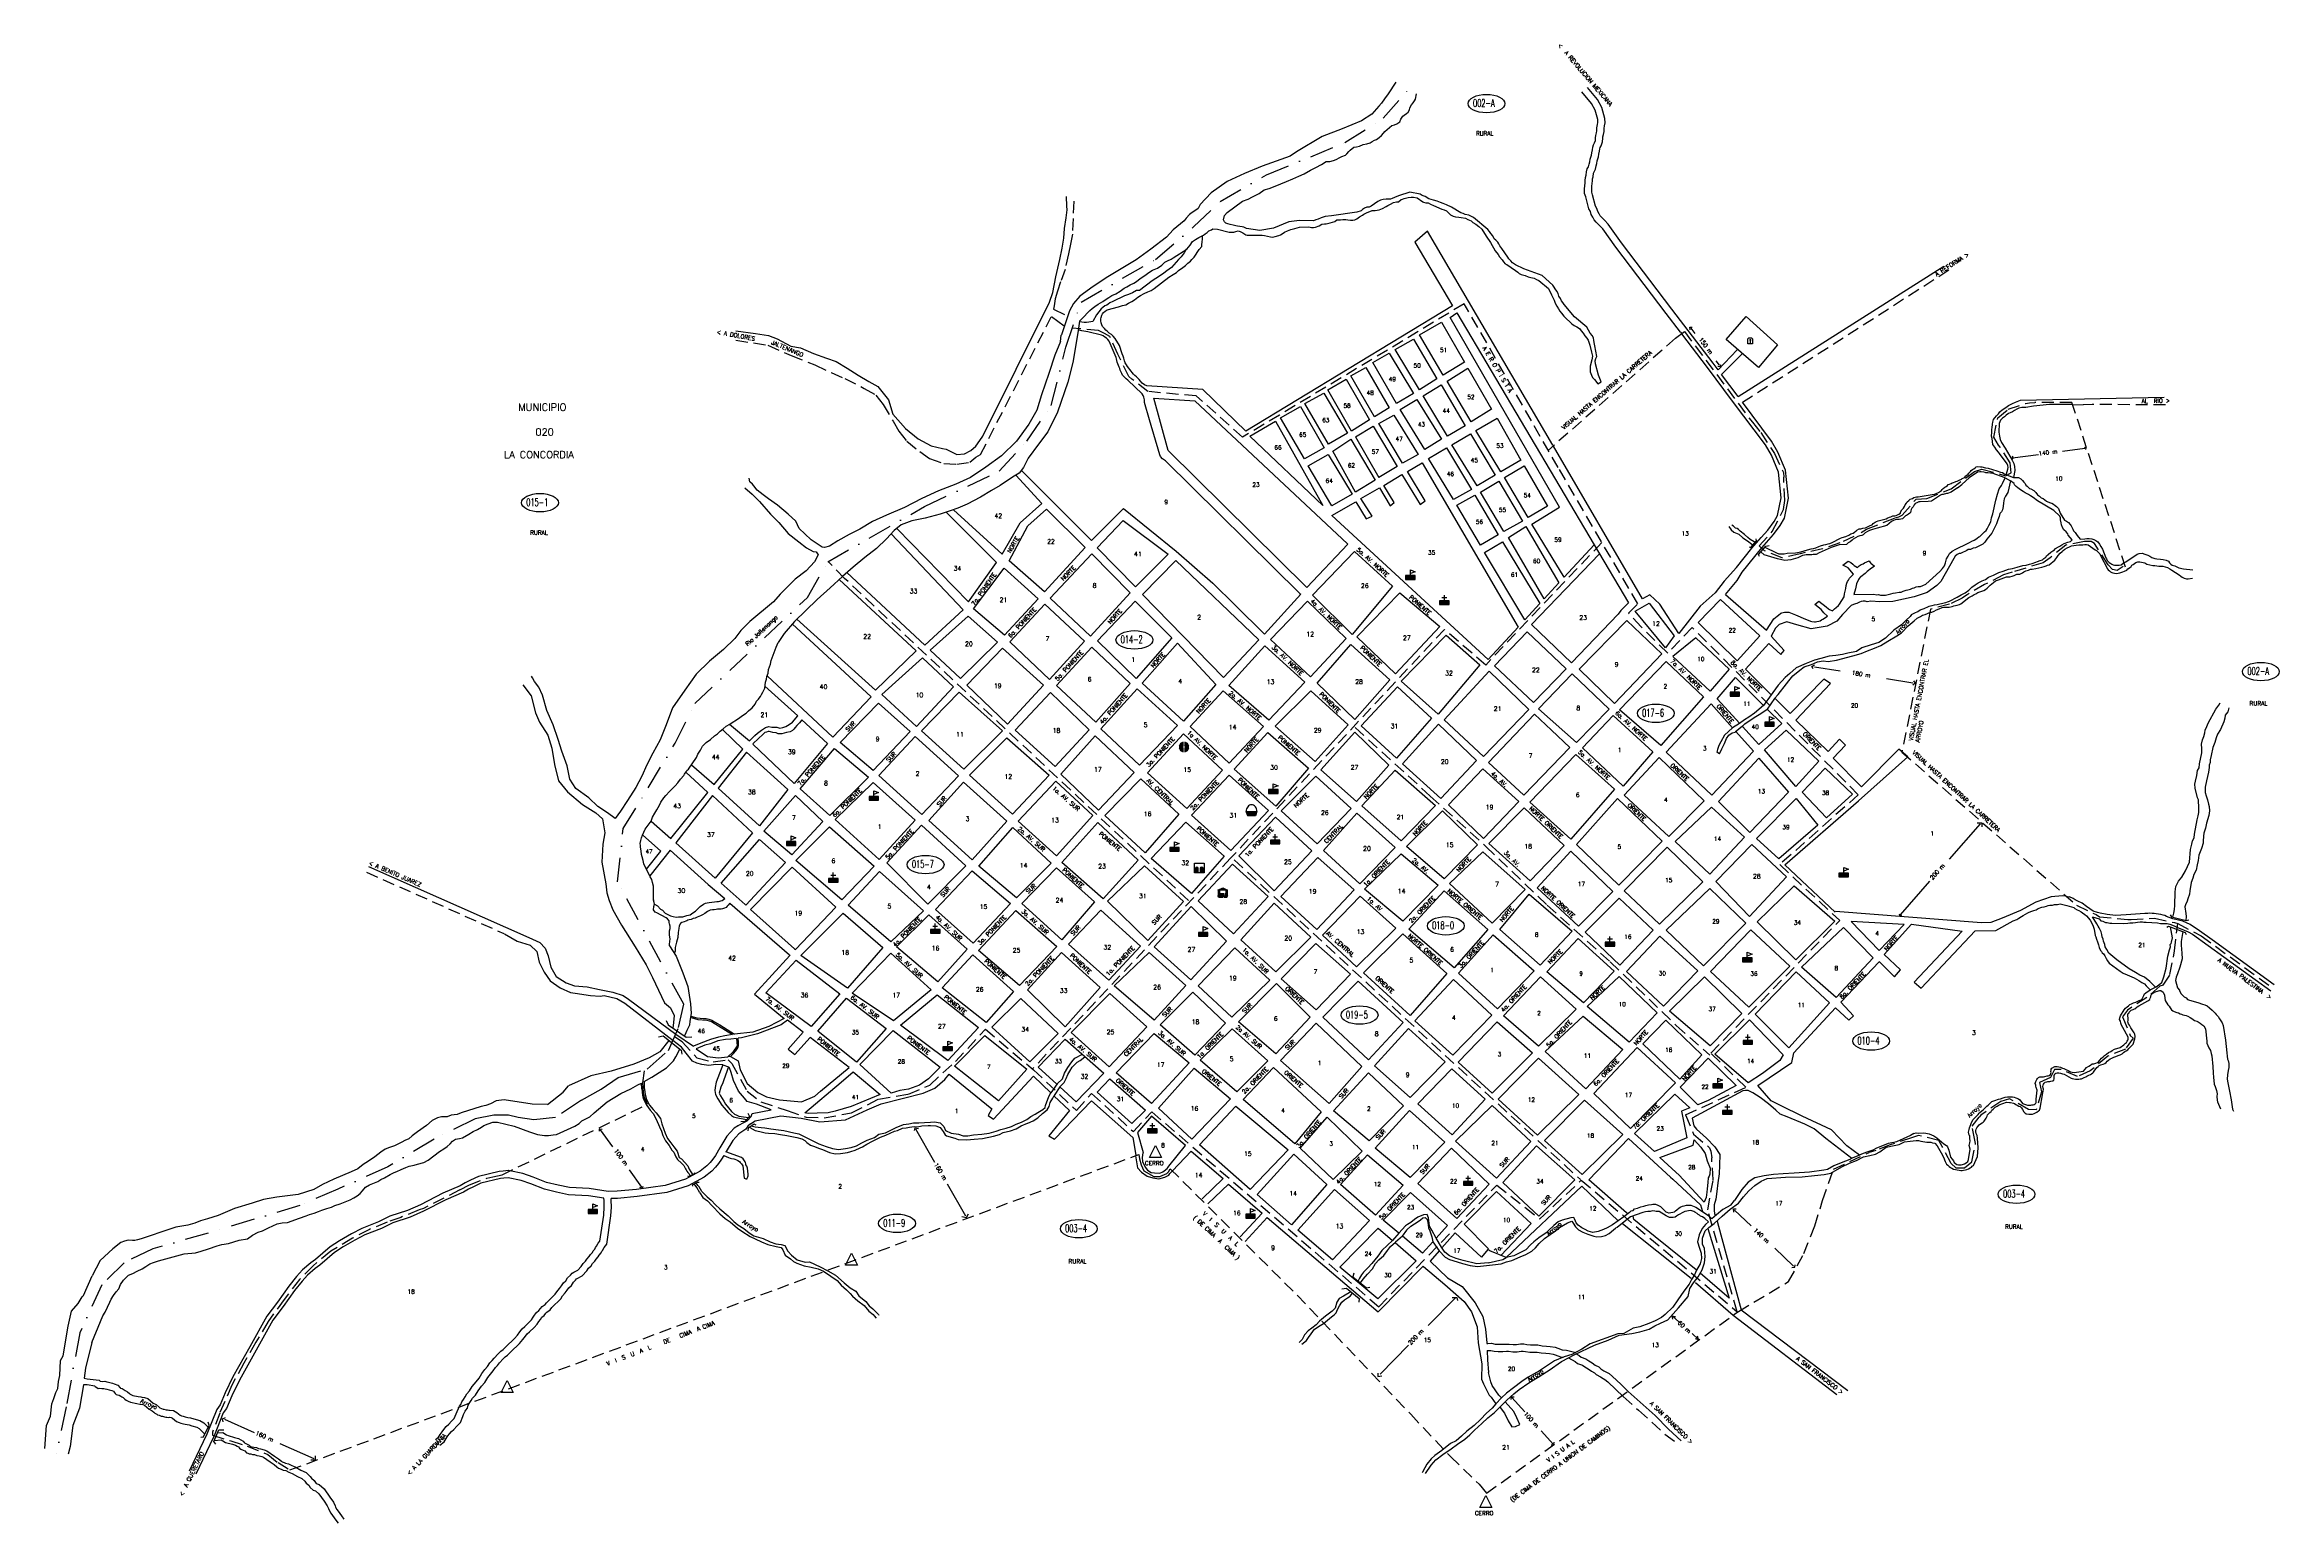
# Model space of a CAD drawing. Extents: x 527482 to 531218, y 1753527 to 1755999.
import ezdxf

# ---------------------------------------------------------------- set-up
doc = ezdxf.new("R2010")
doc.units = 0
doc.header["$LTSCALE"] = 80
doc.header["$MEASUREMENT"] = 0
doc.linetypes.add('DASHDOT', pattern=[1, 0.5, -0.25, 0, -0.25])
doc.linetypes.add('HIDDEN', pattern=[0.375, 0.25, -0.125])
doc.layers.get('0').update_dxf_attribs({"linetype": 'CONTINUOUS'})
for name, color, linetype in [('4', 9, 'CONTINUOUS'), ('6', 10, 'CONTINUOUS'), ('9', 5, 'CONTINUOUS'), ('A', 3, 'CONTINUOUS'), ('C', 1, 'CONTINUOUS'), ('D', 6, 'CONTINUOUS'), ('F', 15, 'CONTINUOUS'), ('I', 11, 'CONTINUOUS'), ('L', 14, 'CONTINUOUS')]:
    doc.layers.add(name, color=color, linetype=linetype)
doc.styles.add('ROMANS', font='ROMANS', dxfattribs={"height": 7})

# ---------------------------------------------------------------- blocks, each defined once
blk = doc.blocks.new('ELL')
blk.add_circle((0, 0), 1)
blk = doc.blocks.new('IGL')
for p, q in [((-0.25, 0.25), (0.25, 0.25)), ((0, -0.1), (0, 0.5)), ((-0.5, -0.175), (0.5, -0.175)), ((-0.5, -0.25), (0.5, -0.25)), ((-0.5, -0.325), (0.5, -0.325)), ((-0.5, -0.4), (0.5, -0.4)), ((-0.5, -0.475), (0.5, -0.475))]:
    blk.add_line(p, q)
blk.add_lwpolyline([(-0.5, -0.1), (-0.5, -0.5), (0.5, -0.5), (0.5, -0.1)], close=True)
blk = doc.blocks.new('PLZ')
for p, q in [((-0.45, 0.275), (0.45, 0.275)), ((-0.45, 0.2), (-0.35, 0.2)), ((-0.45, 0.125), (-0.35, 0.125)), ((-0.45, 0.05), (-0.35, 0.05)), ((-0.3, 0.35), (0.3, 0.35)), ((-0.15, 0.425), (0.15, 0.425)), ((0.35, 0.2), (0.45, 0.2)), ((0.35, 0.125), (0.45, 0.125)), ((0.35, 0.05), (0.45, 0.05)), ((-0.4875, -0.325), (0.0875, -0.325)), ((-0.45, -0.025), (-0.35, -0.025)), ((-0.45, -0.1), (-0.35, -0.1)), ((-0.45, -0.175), (-0.35, -0.175)), ((-0.45, -0.25), (-0.35, -0.25)), ((-0.45, -0.4), (0.05, -0.4)), ((-0.4125, -0.475), (0.0125, -0.475)), ((-0.25, -0.1), (0.1, -0.1)), ((-0.25, -0.3), (-0.25, -0.1)), ((-0.15, -0.1), (-0.15, -0.3)), ((-0.05, -0.1), (-0.05, -0.3)), ((0.05, -0.1), (0.05, -0.3)), ((0.1625, -0.475), (0.4125, -0.475)), ((0.2, -0.4), (0.45, -0.4)), ((0.2375, -0.325), (0.4875, -0.325)), ((0.25, -0.175), (0.45, -0.175)), ((0.25, -0.25), (0.45, -0.25)), ((0.35, -0.025), (0.45, -0.025)), ((0.35, -0.1), (0.45, -0.1))]:
    blk.add_line(p, q)
blk.add_lwpolyline([(0, 0.5), (0.5, 0.25), (0.45, 0.25), (0.45, -0.3), (0.5, -0.3), (0.4, -0.5), (0.15, -0.5), (0.25, -0.3), (0.25, -0.1), (0.35, -0.1), (0.35, 0.25), (-0.35, 0.25), (-0.35, -0.3), (0.1, -0.3), (0, -0.5), (-0.4, -0.5), (-0.5, -0.3), (-0.45, -0.3), (-0.45, 0.25), (-0.5, 0.25)], close=True)
blk = doc.blocks.new('SME')
for p, q in [((-0.494343, 0.075), (-0.074908, 0.075311)), ((-0.482508, 0.131096), (-0.131096, 0.482508)), ((-0.432492, 0.075046), (-0.074986, 0.432552)), ((-0.326347, 0.075125), (-0.074963, 0.326509)), ((-0.220203, 0.075203), (-0.07494, 0.220466)), ((-0.114058, 0.075282), (-0.074916, 0.114424)), ((-0.074908, 0.075311), (-0.075, 0.494343)), ((0.075, 0.494343), (0.076232, 0.075311)), ((0.075363, 0.370769), (0.17352, 0.468925)), ((0.075674, 0.265014), (0.245973, 0.435313)), ((0.075986, 0.159259), (0.309456, 0.39273)), ((0.076232, 0.075311), (0.494343, 0.075)), ((0.098087, 0.075295), (0.364766, 0.341974)), ((0.204074, 0.075216), (0.412062, 0.283204)), ((0.310061, 0.075137), (0.450933, 0.216009)), ((0.416049, 0.075058), (0.480223, 0.139233)), ((-0.074908, -0.071676), (-0.494343, -0.075)), ((-0.491777, -0.090305), (-0.476329, -0.074857)), ((-0.468925, -0.173519), (-0.369416, -0.07401)), ((-0.435313, -0.245973), (-0.262502, -0.073163)), ((-0.39273, -0.309456), (-0.155589, -0.072315)), ((-0.341974, -0.364766), (-0.074913, -0.097706)), ((-0.283204, -0.412062), (-0.074936, -0.203795)), ((-0.216008, -0.450933), (-0.07496, -0.309884)), ((-0.139233, -0.480223), (-0.074983, -0.415973)), ((-0.075, -0.494343), (-0.074908, -0.071676)), ((0.076232, -0.071676), (0.075, -0.494343)), ((0.075047, -0.478075), (0.47825, -0.074872)), ((0.075358, -0.371699), (0.373021, -0.074035)), ((0.075668, -0.265323), (0.267791, -0.073199)), ((0.075978, -0.158946), (0.162562, -0.072362)), ((0.494343, -0.075), (0.076232, -0.071676)), ((0.201658, -0.45753), (0.45753, -0.201658))]:
    blk.add_line(p, q)
for start, end in [(98.626927, 171.373073), (8.626927, 81.373073), (188.626927, 261.373073), (278.626927, 351.373073)]:
    blk.add_arc((0, 0), 0.5, start, end)
blk = doc.blocks.new('PAL')
for p, q in [((-0.379904, 0.025), (-0.120096, 0.025)), ((0.120096, 0.025), (0.379904, 0.025)), ((-0.4, -0.05), (-0.1, -0.05)), ((-0.4, -0.125), (-0.1, -0.125)), ((-0.4, -0.2), (-0.1, -0.2)), ((-0.4, -0.275), (-0.1, -0.275)), ((-0.4, -0.35), (-0.1, -0.35)), ((-0.4, -0.425), (-0.1, -0.425)), ((0.1, -0.05), (0.4, -0.05)), ((0.1, -0.125), (0.4, -0.125)), ((0.1, -0.2), (0.4, -0.2)), ((0.1, -0.275), (0.4, -0.275)), ((0.1, -0.35), (0.4, -0.35)), ((0.1, -0.425), (0.4, -0.425))]:
    blk.add_line(p, q)
blk.add_lwpolyline([(-0.5, -0.5), (-0.5, 0.5), (0.5, 0.5), (0.5, -0.5)], close=True)
for points in [[(-0.1, -0.5), (-0.1, -0.05, 1), (-0.4, -0.05), (-0.4, -0.5)], [(0.4, -0.5), (0.4, -0.05, 1), (0.1, -0.05), (0.1, -0.5)]]:
    blk.add_lwpolyline(points, format="xyb")
blk = doc.blocks.new('ESC')
for p, q in [((0, 0.5), (0.5, 0.3)), ((0, -0.1), (0, 0.5)), ((0.5, 0.3), (0, 0.1)), ((-0.5, -0.175), (0.5, -0.175)), ((-0.5, -0.25), (0.5, -0.25)), ((-0.5, -0.325), (0.5, -0.325)), ((-0.5, -0.4), (0.5, -0.4)), ((-0.5, -0.475), (0.5, -0.475))]:
    blk.add_line(p, q)
blk.add_lwpolyline([(-0.5, -0.1), (-0.5, -0.5), (0.5, -0.5), (0.5, -0.1)], close=True)
blk = doc.blocks.new('MER')
for p, q in [((-0.471875, -0.175), (0.471875, -0.175)), ((-0.45, -0.233333), (-0.45, -0.1)), ((-0.44375, -0.25), (0.44375, -0.25)), ((-0.415625, -0.325), (0.415625, -0.325)), ((-0.3875, -0.4), (0.3875, -0.4)), ((-0.375, -0.433333), (-0.375, -0.1)), ((-0.359375, -0.475), (0.359375, -0.475)), ((-0.3, -0.5), (-0.3, -0.1)), ((-0.225, -0.5), (-0.225, -0.1)), ((-0.15, -0.5), (-0.15, -0.1)), ((-0.075, -0.5), (-0.075, -0.1)), ((0, -0.5), (0, -0.1)), ((0.075, -0.5), (0.075, -0.1)), ((0.15, -0.5), (0.15, -0.1)), ((0.225, -0.5), (0.225, -0.1)), ((0.3, -0.5), (0.3, -0.1)), ((0.375, -0.433333), (0.375, -0.1)), ((0.45, -0.233333), (0.45, -0.1))]:
    blk.add_line(p, q)
for points in [[(0, 0.5, 0.115836), (-0.186585, 0.456185, 0.104065), (-0.353553, 0.324264, 0.09084), (-0.4607, 0.1343, 0.083285), (-0.5, -0.1, 0.083285)], [(0.5, -0.1, 0.083285), (0.4607, 0.1343, 0.09084), (0.353553, 0.324264, 0.104065), (0.186585, 0.456185, 0.115836), (0, 0.5, 0.115836)]]:
    blk.add_lwpolyline(points, format="xyb")
blk.add_lwpolyline([(-0.5, -0.1), (0.5, -0.1), (0.35, -0.5), (-0.35, -0.5)], close=True)
blk = doc.blocks.new('CEM')
at = {"layer": 'A'}
for p, q in [((-3.774444, 3.46086), (-2.150444, 5.05986)), ((-3.774444, -4.94014), (-3.774444, 3.46086)), ((-2.150444, 5.05986), (2.290556, 5.05986)), ((-1.312444, 1.50686), (1.402556, 1.50686)), ((0.057556, 2.77586), (0.057556, -3.67114)), ((2.290556, 5.05986), (3.889556, 3.46086)), ((3.889556, 3.46086), (3.889556, -4.94014)), ((3.889556, -4.94014), (-3.774444, -4.94014))]:
    blk.add_line(p, q, dxfattribs=at)

msp = doc.modelspace()

# ---------------------------------------------------------------- linework, layer by layer
at = {"linetype": 'CONTINUOUS'}
msp.add_lwpolyline([(528750.08327, 1754347.570095), (528724.934647, 1754319.201786), (528735.921059, 1754310.339969), (528761.526737, 1754338.751397)], dxfattribs=at)
at = {"layer": '4', "color": 9, "linetype": 'HIDDEN'}
for p, q in [((529243.856324, 1755520.70244), (529199.250411, 1755524.718688)), ((530208.337026, 1755507.999632), (529995.509805, 1755320.504378)), ((530085.178974, 1755166.53904), (529890.824298, 1754961.639991)), ((528819.135843, 1755106.478874), (528791.611554, 1755134.612321)), ((529394.175926, 1754567.91001), (528819.135843, 1755106.478874)), ((529821.840802, 1755020.906676), (529464.42609, 1754638.694015)), ((529890.824298, 1754961.639991), (529821.840802, 1755020.906676)), ((530236.071118, 1755024.54056), (530195.181504, 1754981.404383)), ((530513.782323, 1754744.728284), (530236.071118, 1755024.54056)), ((529672.616968, 1754857.023591), (529798.15824, 1754742.622734)), ((529798.15824, 1754742.622734), (529891.325112, 1754658.330398)), ((529891.325112, 1754658.330398), (529993.723426, 1754559.960521)), ((529464.42609, 1754638.694015), (529133.146137, 1754286.374299)), ((529470.471441, 1754635.934966), (529800.987496, 1754329.263852)), ((529993.723426, 1754559.960521), (530099.07106, 1754465.390111)), ((530267.010689, 1754312.647136), (530482.759576, 1754534.550756)), ((530099.07106, 1754465.390111), (530209.549059, 1754359.143923)), ((529004.609804, 1754298.614079), (529054.61558, 1754352.858182)), ((529054.61558, 1754352.858182), (529134.72927, 1754285.03402)), ((530209.549059, 1754359.143923), (530265.480358, 1754309.350683)), ((528547.35564, 1754331.668519), (528534.8601, 1754340.042945)), ((528547.35564, 1754331.668519), (528572.31024, 1754304.933405)), ((528572.31024, 1754304.933405), (528599.452099, 1754297.97602)), ((529800.987496, 1754329.263852), (530049.310007, 1754101.411511)), ((530325.736409, 1754255.747828), (530267.010689, 1754312.647136)), ((528481.642049, 1754263.244118), (528484.835616, 1754284.83632)), ((528599.452099, 1754297.97602), (528624.711188, 1754301.793534)), ((528624.711188, 1754301.793534), (528630.414709, 1754295.622731)), ((528630.414709, 1754295.622731), (528655.986622, 1754249.277887)), ((528961.361979, 1754259.488923), (529004.609804, 1754298.614079)), ((529134.72927, 1754285.03402), (529206.70859, 1754216.694724)), ((528483.061796, 1754246.83997), (528481.642049, 1754263.244118)), ((528484.481543, 1754238.795628), (528483.061796, 1754246.83997)), ((528489.448179, 1754227.05761), (528484.481543, 1754238.795628)), ((528655.986622, 1754249.277887), (528679.062772, 1754231.570845)), ((528679.062772, 1754231.570845), (528723.24558, 1754216.939538)), ((528830.524686, 1754212.943286), (528875.651946, 1754236.045643)), ((528875.651946, 1754236.045643), (528925.787091, 1754244.399442)), ((528925.787091, 1754244.399442), (528961.361979, 1754259.488923)), ((529206.70859, 1754216.694724), (529231.912388, 1754245.347599)), ((529231.912388, 1754245.347599), (529301.83511, 1754181.566876)), ((530225.13504, 1754209.67574), (530325.736409, 1754255.747828)), ((528723.24558, 1754216.939538), (528754.9804, 1754205.882057)), ((528754.9804, 1754205.882057), (528784.870173, 1754204.69068)), ((528784.870173, 1754204.69068), (528830.524686, 1754212.943286)), ((529301.83511, 1754181.566876), (529332.803932, 1754214.466562)), ((529332.803932, 1754214.466562), (529712.08462, 1753888.784701)), ((529363.464253, 1754119.405163), (529575.751803, 1753907.92838)), ((530271.174708, 1754101.241613), (530268.711364, 1754137.712173)), ((530454.171023, 1754066.528386), (530472.407974, 1754118.700091)), ((530472.407974, 1754118.700091), (530531.804426, 1754146.671266)), ((529712.08462, 1753888.784701), (529909.327391, 1754092.162345)), ((529909.327391, 1754092.162345), (529981.215668, 1754035.577753)), ((529981.215668, 1754035.577753), (530050.662189, 1754100.238465)), ((530050.662189, 1754100.238465), (530311.341643, 1753880.567001)), ((530262.164662, 1754050.679424), (530271.174708, 1754101.241613)), ((530311.341643, 1753880.567001), (530262.164662, 1754050.679424)), ((530441.00324, 1754023.96597), (530454.171023, 1754066.528386)), ((530422.930734, 1753977.682025), (530441.00324, 1754023.96597)), ((530397.282544, 1753930.860678), (530422.930734, 1753977.682025)), ((529575.751803, 1753907.92838), (529765.631875, 1753708.985309)), ((530313.319317, 1753881.047748), (530397.282544, 1753930.860678)), ((529892.427089, 1753576.907859), (530313.319317, 1753881.047748)), ((529765.631875, 1753708.985309), (529831.924112, 1753638.354607)), ((529831.924112, 1753638.354607), (529879.888058, 1753592.236389)), ((529879.888058, 1753592.236389), (529892.427089, 1753576.907859))]:
    msp.add_line(p, q, dxfattribs=at)
for points in [[(530011.963519, 1755291.820122), (529854.993136, 1755565.471323), (529546.041727, 1755379.459172)], [(529546.041727, 1755379.459172), (529484.41497, 1755342.616829), (529407.131204, 1755411.35909), (529326.16726, 1755418.724332), (529299.179278, 1755439.592518), (529294.143068, 1755444.080241), (529275.871476, 1755481.328891), (529262.380588, 1755511.093338), (529253.7904, 1755515.700021), (529243.856324, 1755520.70244)], [(530208.337026, 1755507.999632), (530223.15382, 1755519.30758), (530336.632805, 1755367.408624), (530350.633459, 1755350.449032), (530373.85847, 1755314.989079), (530388.563325, 1755283.246034), (530389.151517, 1755275.604193)], [(530769.358526, 1755282.803438), (530767.764745, 1755299.7817), (530750.759739, 1755325.744723), (530748.211974, 1755329.419692), (530740.172239, 1755342.79191), (530747.230576, 1755375.122791), (530764.2882, 1755389.230814), (530793.109709, 1755398.63616), (530800.168036, 1755399.811831), (530808.990949, 1755400.399666)], [(530960.540731, 1755125.303779), (530870.751728, 1755400.664418), (530808.990949, 1755400.399666)], [(530195.181504, 1754981.404383), (530150.991653, 1755025.196209), (530129.751244, 1755048.380897), (530145.198814, 1755063.837355), (530011.963519, 1755291.820122)], [(530518.787848, 1755183.165548), (530527.610752, 1755188.749966), (530574.66628, 1755207.560659), (530581.724607, 1755209.324165), (530587.018357, 1755212.263335), (530610.546135, 1755239.009798), (530628.191942, 1755239.89154), (530668.777336, 1755256.350898), (530708.186335, 1755285.154773), (530720.538412, 1755289.269614), (530759.947421, 1755278.100761), (530769.358526, 1755282.803438)], [(530506.435771, 1755176.699372), (530482.912173, 1755165.659504), (530454.189023, 1755156.083035), (530416.395405, 1755147.514616), (530386.444177, 1755140.841486), (530357.034476, 1755152.598173), (530347.862978, 1755160.619257), (530370.035234, 1755184.812442), (530388.796956, 1755221.37477), (530390.695745, 1755236.726984), (530389.151517, 1755275.604193)], [(530956.67514, 1755126.136432), (530946.675842, 1755119.670256), (530938.44113, 1755121.433762), (530931.382794, 1755129.075603), (530908.443227, 1755164.933489), (530903.149477, 1755167.872665), (530891.973795, 1755167.872665), (530860.799507, 1755161.994319), (530834.330767, 1755140.83229), (530822.566892, 1755132.602608), (530770.805806, 1755116.731085)], [(530770.805806, 1755116.731085), (530756.580486, 1755112.147283), (530724.91468, 1755096.28224), (530695.516962, 1755079.109699), (530691.399606, 1755076.170529), (530687.282241, 1755073.231358), (530666.10726, 1755063.238176), (530634.374897, 1755054.755524), (530586.690514, 1754816.071788), (530878.75358, 1754560.012948), (530911.338299, 1754544.310623), (530916.846073, 1754540.900647), (530964.489793, 1754536.197976), (530969.783543, 1754536.197976), (531009.092455, 1754538.271268), (531042.131416, 1754530.907465), (531047.726578, 1754529.409321)], [(530513.782323, 1754744.728284), (530382.325778, 1754627.885961), (530482.759576, 1754534.550756)], [(531023.146127, 1754426.542816), (531023.236993, 1754426.605774), (531034.822671, 1754443.998314), (531042.546456, 1754483.614653), (531047.726578, 1754529.409321)], [(531023.146127, 1754426.542816), (531017.894239, 1754424.718892), (530996.131056, 1754405.908199), (530963.780384, 1754384.74617), (530955.545663, 1754373.577318), (530968.485932, 1754342.422108), (530973.191489, 1754337.719431), (530960.25122, 1754319.496573), (530930.841509, 1754307.739886), (530901.431808, 1754283.050852), (530880.256818, 1754273.645505), (530852.611694, 1754285.402187), (530842.024203, 1754285.402187), (530834.965877, 1754271.881999), (530816.731858, 1754263.652323), (530820.261021, 1754248.368636), (530810.849915, 1754217.801255), (530798.497839, 1754218.38909), (530766.735359, 1754236.611948), (530752.030503, 1754231.909278), (530718.503446, 1754208.983743), (530715.838417, 1754205.850771)], [(528175.811254, 1754084.117831), (528191.971371, 1754092.406474), (528220.939691, 1754103.874355), (528230.938989, 1754106.225696), (528246.546296, 1754109.473746), (528489.448179, 1754227.05761)], [(530225.13504, 1754209.67574), (530238.494052, 1754177.094645), (530264.962782, 1754154.756946), (530267.315561, 1754148.8786), (530268.711364, 1754137.712173)], [(530668.87876, 1754128.40533), (530676.570212, 1754121.266731), (530691.054734, 1754121.266731), (530703.607987, 1754130.929253), (530709.956474, 1754161.763203), (530708.78009, 1754167.053709), (530704.074532, 1754190.567078), (530715.838417, 1754205.850771)], [(530668.87876, 1754128.40533), (530654.078033, 1754156.472697), (530648.196091, 1754166.465879), (530614.669034, 1754175.28339), (530602.905149, 1754171.16855), (530567.025304, 1754159.411868), (530542.909352, 1754150.006521), (530531.804426, 1754146.671266)], [(528175.811254, 1754084.117831), (528115.20377, 1754053.117428), (528108.006424, 1754050.969281), (528077.492446, 1754038.291149), (528054.596285, 1754030.204087), (528024.96596, 1754018.073495), (527996.682467, 1754003.247215), (527960.317976, 1753981.681718), (527930.687651, 1753957.420533), (527907.79149, 1753934.507192), (527882.201663, 1753900.811102), (527855.265004, 1753864.419325), (527835.062509, 1753829.375392), (527814.860014, 1753794.331458), (527794.657519, 1753757.939681), (527774.455024, 1753710.765155), (527762.266177, 1753679.109973), (527762.388967, 1753673.862605), (527792.82426, 1753664.72585), (527820.216024, 1753655.589094), (527855.216611, 1753641.88396), (527871.956023, 1753628.178827), (527891.738963, 1753615.996486), (529311.17838, 1754143.405928)], [(529311.17838, 1754143.405928), (529311.871622, 1754136.004484), (529314.827535, 1754126.283178), (529319.37179, 1754115.913953), (529335.841232, 1754106.5086), (529345.84053, 1754106.5086), (529357.604414, 1754111.799112), (529360.545385, 1754114.150447), (529363.464253, 1754119.405163)]]:
    msp.add_lwpolyline(points, dxfattribs=at)
at = {"layer": '4', "linetype": 'HIDDEN'}
msp.add_lwpolyline([(531047.726578, 1754529.409321), (531086.834166, 1754509.157601), (531205.82514, 1754422.090044)], dxfattribs=at)
at = {"layer": '6', "color": 10, "linetype": 'CONTINUOUS'}
for p, q in [((529190.863818, 1755728.458468), (529190.112893, 1755744.716073)), ((529191.188684, 1755722.569982), (529190.863818, 1755728.458468)), ((529185.373896, 1755674.958095), (529186.578376, 1755691.13776)), ((529186.578376, 1755691.13776), (529189.525726, 1755708.92668)), ((529189.525726, 1755708.92668), (529191.188684, 1755722.569982)), ((529179.199855, 1755639.391388), (529183.029772, 1755658.26428)), ((529183.029772, 1755658.26428), (529185.373896, 1755674.958095)), ((529172.175664, 1755610.573467), (529179.199855, 1755639.391388)), ((530312.999055, 1755410.243289), (530656.876474, 1755628.336303)), ((529161.533108, 1755568.190185), (529167.486431, 1755584.180566)), ((529167.486431, 1755584.180566), (529172.175664, 1755610.573467)), ((529050.20768, 1755344.320923), (529161.533108, 1755568.190185)), ((529165.045051, 1755543.988479), (529186.254871, 1755528.594127)), ((528637.549889, 1755520.52771), (528670.367696, 1755515.582388)), ((528670.367696, 1755515.582388), (528692.078562, 1755512.758501)), ((528692.078562, 1755512.758501), (528706.672223, 1755506.860849)), ((528706.672223, 1755506.860849), (528729.412374, 1755494.76295)), ((528729.412374, 1755494.76295), (528745.514098, 1755491.603064)), ((528745.514098, 1755491.603064), (528767.259351, 1755482.622483)), ((528767.259351, 1755482.622483), (528788.758665, 1755474.491067)), ((528788.758665, 1755474.491067), (528804.76018, 1755468.817087)), ((528804.76018, 1755468.817087), (528823.622922, 1755457.7131)), ((528823.622922, 1755457.7131), (528841.904708, 1755446.072694)), ((528841.904708, 1755446.072694), (528859.393, 1755435.583066)), ((528859.393, 1755435.583066), (528874.735618, 1755427.417262)), ((528874.735618, 1755427.417262), (528892.594299, 1755405.161797)), ((528892.594299, 1755405.161797), (528900.028187, 1755381.083553)), ((530750.411831, 1755384.651188), (530754.131028, 1755388.462115)), ((530754.131028, 1755388.462115), (530760.153645, 1755392.0919)), ((530760.153645, 1755392.0919), (530764.923789, 1755395.497227)), ((530764.923789, 1755395.497227), (530771.579013, 1755398.716316)), ((530771.579013, 1755398.716316), (530776.361897, 1755401.075792)), ((530776.361897, 1755401.075792), (530785.11137, 1755404.111191)), ((530785.11137, 1755404.111191), (531025.208092, 1755409.546376)), ((528900.028187, 1755381.083553), (528921.172186, 1755357.018413)), ((528921.172186, 1755357.018413), (528942.315199, 1755339.948)), ((530736.680033, 1755344.108089), (530737.016836, 1755350.806628)), ((530736.965875, 1755354.990031), (530737.335803, 1755358.969359)), ((530737.016836, 1755350.806628), (530736.965875, 1755354.990031)), ((530737.335803, 1755358.969359), (530738.121523, 1755363.162954)), ((530738.108783, 1755364.208804), (530738.483806, 1755367.769793)), ((530738.121523, 1755363.162954), (530738.108783, 1755364.208804)), ((530738.483806, 1755367.769793), (530739.897036, 1755371.971031)), ((530739.897036, 1755371.971031), (530741.953065, 1755374.924893)), ((530741.953065, 1755374.924893), (530744.843226, 1755378.098118)), ((530744.843226, 1755378.098118), (530748.14918, 1755381.485608)), ((530748.14918, 1755381.485608), (530750.411831, 1755384.651188)), ((528942.315199, 1755339.948), (528963.937975, 1755327.894637)), ((528963.937975, 1755327.894637), (528982.788599, 1755323.506033)), ((528982.788599, 1755323.506033), (528989.1801, 1755322.411911)), ((528989.1801, 1755322.411911), (529007.003408, 1755313.307867)), ((529007.003408, 1755313.307867), (529019.640679, 1755314.482883)), ((529019.640679, 1755314.482883), (529029.942008, 1755320.227607)), ((529029.942008, 1755320.227607), (529038.354737, 1755327.726333)), ((529038.354737, 1755327.726333), (529045.147075, 1755336.688585)), ((529045.147075, 1755336.688585), (529050.20768, 1755344.320923)), ((530737.565126, 1755340.144048), (530736.680033, 1755344.108089)), ((530738.042071, 1755335.338232), (530737.565126, 1755340.144048)), ((530738.733282, 1755330.116623), (530738.042071, 1755335.338232)), ((530741.926891, 1755325.553101), (530738.733282, 1755330.116623)), ((530744.697063, 1755321.402823), (530741.926891, 1755325.553101)), ((530748.29882, 1755317.681077), (530744.697063, 1755321.402823)), ((530749.584417, 1755315.186324), (530748.29882, 1755317.681077)), ((530762.552733, 1755298.189804), (530749.584417, 1755315.186324)), ((530760.259275, 1755280.379767), (530761.501555, 1755281.440906)), ((530761.501555, 1755281.440906), (530762.504089, 1755285.009538)), ((530762.504089, 1755285.009538), (530763.501527, 1755288.996511)), ((530763.634256, 1755295.274163), (530762.552733, 1755298.189804)), ((530763.501527, 1755288.996511), (530764.093365, 1755291.932537)), ((530764.093365, 1755291.932537), (530763.634256, 1755295.274163)), ((528023.246237, 1754624.792227), (528291.308456, 1754506.109561)), ((528250.423085, 1754512.215811), (528271.766517, 1754500.173584)), ((528271.766517, 1754500.173584), (528293.310369, 1754493.159542)), ((528291.308456, 1754506.109561), (528309.433377, 1754497.55307)), ((528293.310369, 1754493.159542), (528304.362622, 1754482.646662)), ((528309.433377, 1754497.55307), (528318.295419, 1754488.246639)), ((528304.362622, 1754482.646662), (528308.689343, 1754464.847591)), ((528308.689343, 1754464.847591), (528316.971414, 1754448.010015)), ((528318.295419, 1754488.246639), (528323.381245, 1754475.453485)), ((528323.381245, 1754475.453485), (528327.942773, 1754456.525907)), ((528327.942773, 1754456.525907), (528337.118546, 1754441.051645)), ((528316.971414, 1754448.010015), (528327.040889, 1754433.899068)), ((528327.040889, 1754433.899068), (528343.635479, 1754422.046125)), ((528337.118546, 1754441.051645), (528353.47833, 1754430.327211)), ((528343.635479, 1754422.046125), (528360.955771, 1754414.361068)), ((528353.47833, 1754430.327211), (528367.837185, 1754425.558068)), ((528367.837185, 1754425.558068), (528389.022767, 1754423.594482)), ((528389.022767, 1754423.594482), (528409.560586, 1754419.418415)), ((528409.560586, 1754419.418415), (528431.763333, 1754414.896198)), ((528360.955771, 1754414.361068), (528368.464647, 1754413.222409)), ((528368.464647, 1754413.222409), (528394.61161, 1754409.382342)), ((528394.61161, 1754409.382342), (528410.51193, 1754408.188996)), ((528410.51193, 1754408.188996), (528416.992506, 1754409.329624)), ((528416.992506, 1754409.329624), (528438.334954, 1754404.282123)), ((528431.763333, 1754414.896198), (528449.150433, 1754408.887203)), ((528449.150433, 1754408.887203), (528457.866743, 1754402.94403)), ((528451.14121, 1754395.657841), (528452.012645, 1754396.462468)), ((528452.012645, 1754396.462468), (528532.606096, 1754333.655359)), ((528457.866743, 1754402.94403), (528537.230492, 1754344.382747)), ((529305.259946, 1754141.140969), (529308.938905, 1754121.129417)), ((529308.938905, 1754121.129417), (529315.633004, 1754113.588123)), ((529317.762622, 1754145.958586), (529316.612828, 1754138.170366)), ((529316.612828, 1754138.170366), (529317.194769, 1754131.712059)), ((529317.194769, 1754131.712059), (529321.576177, 1754122.304433)), ((529321.576177, 1754122.304433), (529325.577048, 1754117.388575)), ((529353.511415, 1754116.275139), (529358.136796, 1754120.0078)), ((529358.136796, 1754120.0078), (529360.181276, 1754122.164609)), ((529315.633004, 1754113.588123), (529324.885732, 1754107.063994)), ((529324.885732, 1754107.063994), (529334.562552, 1754104.160198)), ((529325.577048, 1754117.388575), (529331.857206, 1754113.501017)), ((529331.857206, 1754113.501017), (529337.410676, 1754112.440299)), ((529334.562552, 1754104.160198), (529344.574388, 1754102.641986)), ((529337.410676, 1754112.440299), (529346.081465, 1754112.374477)), ((529344.574388, 1754102.641986), (529354.205685, 1754105.615542)), ((529346.081465, 1754112.374477), (529351.187592, 1754114.129464)), ((529351.187592, 1754114.129464), (529353.511415, 1754116.275139)), ((529354.205685, 1754105.615542), (529361.054679, 1754108.979785)), ((529361.054679, 1754108.979785), (529362.830951, 1754111.427072)), ((529362.830951, 1754111.427072), (529367.489733, 1754115.997764)), ((530304.765094, 1753874.866403), (530477.882584, 1753741.869151)), ((530317.772856, 1753883.689903), (530496.061206, 1753748.698831)), ((528166.564636, 1753701.95094), (528169.60791, 1753709.728455)), ((528169.60791, 1753709.728455), (528171.232859, 1753713.723072)), ((528171.232859, 1753713.723072), (528173.888369, 1753718.985449)), ((528180.753652, 1753705.281111), (528182.165166, 1753708.75104)), ((528182.165166, 1753708.75104), (528184.842111, 1753714.055894)), ((528184.842111, 1753714.055894), (528185.665324, 1753716.126408)), ((528185.665324, 1753716.126408), (528188.612963, 1753719.398775)), ((528188.612963, 1753719.398775), (528189.996322, 1753724.473762)), ((528135.193751, 1753666.841399), (528140.374592, 1753670.879332)), ((528140.374592, 1753670.879332), (528142.833672, 1753675.093311)), ((528142.833672, 1753675.093311), (528146.124337, 1753679.735822)), ((528146.124337, 1753679.735822), (528149.004306, 1753683.745727)), ((528149.004306, 1753683.745727), (528153.335726, 1753688.819318)), ((528152.930595, 1753668.586876), (528155.892805, 1753672.765999)), ((528153.335726, 1753688.819318), (528157.684982, 1753692.428719)), ((528155.892805, 1753672.765999), (528158.457476, 1753676.3369)), ((528157.684982, 1753692.428719), (528162.22812, 1753697.295689)), ((528158.457476, 1753676.3369), (528161.792684, 1753680.243583)), ((528161.792684, 1753680.243583), (528165.936018, 1753683.682092)), ((528162.22812, 1753697.295689), (528166.564636, 1753701.95094)), ((528165.936018, 1753683.682092), (528171.004444, 1753689.111791)), ((528171.004444, 1753689.111791), (528176.905472, 1753695.446548)), ((528176.905472, 1753695.446548), (528180.753652, 1753705.281111)), ((528142.570586, 1753657.376605), (528149.574179, 1753662.835187)), ((528149.574179, 1753662.835187), (528152.930595, 1753668.586876))]:
    msp.add_line(p, q, dxfattribs=at)
at = {"layer": '6', "color": 10, "linetype": 'HIDDEN'}
for p, q in [((529202.114521, 1755736.963226), (529200.956548, 1755707.911484)), ((529200.956548, 1755707.911484), (529200.18926, 1755681.642044)), ((529197.01824, 1755665.260975), (529193.567876, 1755648.891043)), ((529200.18926, 1755681.642044), (529197.01824, 1755665.260975)), ((529187.783537, 1755623.101364), (529180.244212, 1755602.417814)), ((529193.567876, 1755648.891043), (529187.783537, 1755623.101364)), ((530319.983901, 1755400.935934), (530669.033983, 1755624.494267)), ((529175.12892, 1755586.394031), (529170.996406, 1755573.968312)), ((529180.244212, 1755602.417814), (529175.12892, 1755586.394031)), ((529046.457672, 1755313.413984), (529164.464095, 1755543.452061)), ((529169.679597, 1755561.989937), (529168.618878, 1755556.436466)), ((529168.618878, 1755556.436466), (529192.219328, 1755544.863852)), ((529170.996406, 1755573.968312), (529169.679597, 1755561.989937)), ((528637.485051, 1755504.862196), (528690.690186, 1755496.102165)), ((528690.690186, 1755496.102165), (528729.557126, 1755478.891406)), ((528729.557126, 1755478.891406), (528769.563861, 1755463.225291)), ((528769.563861, 1755463.225291), (528796.751241, 1755450.390554)), ((528796.751241, 1755450.390554), (528819.301124, 1755440.538538)), ((528819.301124, 1755440.538538), (528851.662421, 1755424.140125)), ((528851.662421, 1755424.140125), (528871.08385, 1755413.013869)), ((528871.08385, 1755413.013869), (528883.332404, 1755397.417129)), ((528883.332404, 1755397.417129), (528900.387441, 1755369.038372)), ((528900.387441, 1755369.038372), (528909.52981, 1755352.72608)), ((528909.52981, 1755352.72608), (528923.398754, 1755335.665816)), ((528923.398754, 1755335.665816), (528945.089321, 1755318.29379)), ((528945.089321, 1755318.29379), (528961.147492, 1755307.021802)), ((529038.726109, 1755308.965769), (529046.457672, 1755313.413984)), ((528961.147492, 1755307.021802), (528985.13863, 1755298.23149)), ((528985.13863, 1755298.23149), (529006.648092, 1755297.374143)), ((529006.648092, 1755297.374143), (529028.324571, 1755300.706953)), ((529028.324571, 1755300.706953), (529038.726109, 1755308.965769)), ((528020.074232, 1754615.405885), (528249.32798, 1754512.819037))]:
    msp.add_line(p, q, dxfattribs=at)
at = {"layer": '6', "color": 10, "linetype": 'CONTINUOUS'}
for points in [[(530216.615916, 1755517.860831), (530192.557431, 1755549.400559), (530108.362865, 1755660.297552), (530086.443781, 1755690.783112), (530080.510577, 1755696.98687), (530075.635963, 1755702.157519), (530072.245925, 1755705.672642), (530070.100715, 1755710.039734), (530067.113728, 1755714.814975), (530065.800103, 1755719.610599), (530063.027382, 1755723.970047), (530058.175932, 1755744.412662), (530056.2297, 1755749.618983), (530056.183836, 1755753.384045), (530056.135423, 1755757.358278), (530056.482418, 1755763.220137), (530057.058968, 1755767.411184), (530057.217177, 1755771.597134), (530057.576913, 1755776.413143), (530058.574351, 1755780.400115), (530059.551404, 1755786.060449), (530060.74782, 1755790.88665), (530063.002827, 1755794.67974), (530063.581925, 1755798.661617), (530064.785985, 1755802.860307), (530065.775779, 1755807.47479), (530067.581869, 1755813.772826), (530068.370136, 1755817.75725), (530069.145664, 1755822.787526), (530070.138006, 1755827.192838), (530071.137992, 1755830.970641), (530072.770584, 1755834.337747), (530074.390437, 1755838.750704), (530074.546098, 1755843.145824), (530074.711952, 1755846.704264), (530076.120086, 1755851.323843), (530076.91345, 1755854.889927), (530076.857393, 1755859.49167), (530077.834446, 1755865.152003), (530078.41864, 1755868.71554), (530078.153413, 1755873.314734), (530073.98553, 1755889.163251), (530067.993721, 1755900.177922), (530051.857277, 1755919.646263)], [(530279.517973, 1755454.976363), (530271.225483, 1755466.055712), (530202.106757, 1755556.667646), (530118.014796, 1755667.429492), (530095.696539, 1755698.470232), (530089.212604, 1755705.249834), (530084.320805, 1755710.438711), (530082.188044, 1755712.650167), (530080.600349, 1755715.882302), (530078.221838, 1755719.684784), (530076.896031, 1755724.524881), (530074.236747, 1755728.705977), (530069.678616, 1755747.912629), (530068.203301, 1755751.859211), (530068.182945, 1755753.530214), (530068.139746, 1755757.076452), (530068.433928, 1755762.046119), (530069.027969, 1755766.364313), (530069.20028, 1755770.923366), (530069.46715, 1755774.496133), (530070.323699, 1755777.919942), (530071.302941, 1755783.592953), (530071.968664, 1755786.2784), (530074.535047, 1755790.595248), (530075.340372, 1755796.132663), (530076.433528, 1755799.944622), (530077.423322, 1755804.559105), (530079.255881, 1755810.949442), (530080.191294, 1755815.677633), (530080.942807, 1755820.552143), (530081.795611, 1755824.338002), (530082.441693, 1755826.778807), (530083.829403, 1755829.640861), (530086.315159, 1755836.412795), (530086.536206, 1755842.654093), (530086.628935, 1755844.643622), (530087.733373, 1755848.266883), (530088.929524, 1755853.643452), (530088.869923, 1755858.536176), (530089.668183, 1755863.160714), (530090.475073, 1755868.082679), (530090.064346, 1755875.204933), (530085.221285, 1755893.620839), (530077.977356, 1755906.937266), (530061.096245, 1755927.304034)], [(529390.008969, 1755656.776853), (529386.73614, 1755650.670151), (529381.585876, 1755644.122177), (529377.458531, 1755639.469473), (529365.698908, 1755625.937347), (529357.816692, 1755620.402099), (529352.633304, 1755616.573336), (529347.029027, 1755612.948647), (529339.562604, 1755607.627665), (529333.542535, 1755603.78871), (529311.979945, 1755587.835955), (529306.959862, 1755587.774802), (529300.314831, 1755583.719033), (529293.654511, 1755580.918284), (529286.779926, 1755578.533327), (529267.643292, 1755569.513763), (529262.439519, 1755567.358361), (529259.957506, 1755565.026913), (529257.679567, 1755563.116354), (529254.345586, 1755562.029735), (529250.82027, 1755559.476377), (529247.919917, 1755557.139833), (529240.512098, 1755547.007938), (529234.37204, 1755535.84548), (529231.027866, 1755535.595542), (529227.691337, 1755534.718093), (529223.7222, 1755534.25134), (529219.750516, 1755533.993757), (529211.577593, 1755535.149404)], [(529835.435848, 1755562.094684), (529489.738185, 1755352.558025), (529417.973375, 1755421.975402), (529324.382602, 1755428.366554), (529320.385437, 1755430.200673), (529316.380628, 1755432.662302), (529314.038988, 1755435.980995), (529311.490726, 1755439.087971), (529308.950108, 1755441.567436), (529307.042097, 1755443.636205), (529304.506575, 1755445.697329), (529301.968505, 1755447.967624), (529299.637058, 1755450.449637), (529298.14229, 1755452.941843), (529295.808295, 1755455.633026), (529294.106905, 1755457.913513), (529291.979532, 1755460.816414), (529290.270498, 1755463.724412), (529288.352295, 1755466.629861), (529287.260579, 1755470.382183), (529285.745428, 1755474.547749), (529284.656261, 1755478.090901), (529283.143657, 1755482.047297), (529278.580366, 1755496.008186), (529271.540158, 1755507.219288), (529267.930758, 1755511.568544), (529265.18097, 1755514.045461), (529261.176161, 1755516.507089), (529258.423825, 1755519.193177), (529256.094925, 1755521.46602), (529253.554307, 1755523.945485), (529251.6412, 1755526.432594), (529250.161721, 1755527.669778), (529249.080198, 1755530.58542), (529247.996126, 1755533.710231), (529247.537018, 1755537.051857), (529247.496249, 1755540.398579), (529247.886561, 1755542.704547), (529248.889095, 1755546.273179), (529250.322709, 1755548.801056), (529251.97059, 1755550.913142), (529254.661773, 1755553.247138), (529257.985563, 1755555.170437), (529277.165513, 1755560.63411), (529283.838573, 1755562.389008), (529289.052537, 1755563.707729), (529293.621156, 1755566.482998), (529299.235625, 1755569.271006), (529303.592525, 1755572.252896), (529309.189157, 1755576.505096), (529313.964397, 1755579.492082), (529319.785488, 1755582.491809), (529326.236638, 1755585.29001), (529331.435314, 1755587.863752), (529336.832969, 1755591.276723), (529361.293364, 1755609.775191), (529368.139921, 1755614.461019), (529373.953368, 1755618.088256), (529377.055247, 1755621.054858), (529384.317597, 1755625.954952), (529388.876023, 1755629.566901), (529393.011013, 1755633.592094), (529397.153646, 1755636.989777), (529399.426489, 1755639.318677), (529403.561479, 1755643.34387), (529411.979476, 1755656.416887), (529416.104274, 1755661.27876), (529416.275223, 1755664.41886), (529416.645151, 1755668.398188), (529417.415582, 1755673.846803), (529417.555766, 1755678.062297)], [(530002.87336, 1755329.387115), (529793.819878, 1755686.800071), (529772.282769, 1755668.755615), (529835.435848, 1755562.094684)], [(530216.615916, 1755517.860831), (530218.503877, 1755515.385788)], [(530311.497864, 1755488.507502), (530279.517973, 1755454.976363)], [(530320.361998, 1755482.130246), (530285.101789, 1755447.515993)], [(530312.999055, 1755410.243289), (530285.101789, 1755447.515993)], [(530352.618032, 1755157.684649), (530360.55712, 1755166.677216), (530371.850558, 1755179.780515), (530382.915535, 1755194.914414), (530390.242019, 1755206.85572), (530396.921427, 1755240.492433), (530392.270871, 1755287.153664), (530379.216093, 1755317.572678), (530368.673261, 1755336.060816), (530319.983901, 1755400.935934)], [(530002.87336, 1755329.387115), (530003.98476, 1755327.486986)], [(530860.765918, 1754575.044556), (530866.95477, 1754574.159368)], [(531208.777095, 1754427.007469), (531105.504421, 1754502.382282), (531084.197328, 1754516.976009), (531068.377071, 1754527.661752), (531056.102948, 1754533.541845), (531039.498411, 1754537.578728), (531028.879822, 1754541.40629), (531025.933604, 1754542.834808), (531023.413371, 1754543.640913), (531019.428946, 1754544.42918), (531015.44707, 1754545.008278), (531011.674363, 1754545.589924), (531008.322545, 1754545.967495), (531004.761557, 1754546.342519), (531001.203117, 1754546.508373), (530997.856395, 1754546.467604), (530993.045483, 1754546.408999), (530961.695445, 1754543.935093), (530943.714459, 1754543.088452), (530929.886298, 1754544.802812), (530917.938121, 1754546.749276), (530913.532808, 1754547.741617), (530906.3879, 1754550.374196), (530895.210154, 1754557.769274), (530887.820403, 1754563.327686), (530880.66785, 1754566.587775), (530876.244701, 1754569.044308), (530872.872499, 1754571.09524), (530866.95477, 1754574.159368)], [(531047.271247, 1754523.049395), (531051.581184, 1754521.264224)], [(531051.581184, 1754521.264224), (531064.966417, 1754515.695739), (531072.335784, 1754511.810688), (531203.365178, 1754417.172624)], [(528438.334954, 1754404.282123), (528452.012645, 1754396.462468)], [(528257.605607, 1754116.337162), (528257.120464, 1754116.435551), (528248.554681, 1754115.494401), (528241.866334, 1754114.994523), (528207.240919, 1754106.623085), (528193.512132, 1754100.179811), (528184.568777, 1754095.886843), (528176.67637, 1754091.188275), (528147.542887, 1754078.490513), (528109.912418, 1754059.204008), (528088.477461, 1754049.947245), (528059.099136, 1754040.175317), (528040.176768, 1754030.73996), (528012.068752, 1754019.728299), (527994.608027, 1754010.519949), (527974.874459, 1753998.9827), (527959.097288, 1753988.958053), (527934.463395, 1753967.528655), (527926.790349, 1753961.995954), (527912.913545, 1753950.53005), (527903.005877, 1753939.530898), (527889.81264, 1753923.470894), (527871.104308, 1753896.465248), (527853.191887, 1753872.816515), (527824.940487, 1753822.054887), (527796.68399, 1753771.7116), (527783.620703, 1753744.98392), (527775.082717, 1753724.587401), (527769.736024, 1753716.991028), (527753.086036, 1753675.575575), (527723.500395, 1753614.128435)], [(528257.605607, 1754116.337162), (528259.512449, 1754115.950448)], [(530128.947979, 1753747.194503), (530174.207252, 1753706.951609), (530196.657021, 1753684.422157), (530217.400304, 1753664.591533)], [(527764.675851, 1753672.233436), (527764.071145, 1753670.729279), (527734.312416, 1753608.92265)], [(527764.675851, 1753672.233436), (527765.010518, 1753673.065892)]]:
    msp.add_lwpolyline(points, dxfattribs=at)
at = {"layer": '6', "color": 10, "linetype": 'HIDDEN'}
for points in [[(530871.972456, 1755396.920746), (530889.591729, 1755396.806685)], [(531027.460319, 1755396.394139), (530904.64943, 1755397.199314), (530889.591729, 1755396.806685)], [(530120.566684, 1753738.606494), (530146.272964, 1753716.025375), (530190.483838, 1753675.978911), (530208.854905, 1753661.977022)]]:
    msp.add_lwpolyline(points, dxfattribs=at)
at = {"layer": '9', "color": 5, "linetype": 'CONTINUOUS'}
for p, q in [((529773.558863, 1755907.469684), (529775.331829, 1755916.486931)), ((529747.238638, 1755869.911254), (529749.281927, 1755873.910966)), ((529749.281927, 1755873.910966), (529752.144059, 1755879.385062)), ((529752.144059, 1755879.385062), (529754.845435, 1755880.882377)), ((529754.845435, 1755880.882377), (529758.579921, 1755883.438283)), ((529758.579921, 1755883.438283), (529761.059386, 1755885.978901)), ((529761.059386, 1755885.978901), (529763.314392, 1755889.771992)), ((529763.314392, 1755889.771992), (529764.316926, 1755893.340624)), ((529764.316926, 1755893.340624), (529766.768363, 1755898.182113)), ((529766.768363, 1755898.182113), (529769.865146, 1755901.567056)), ((529769.865146, 1755901.567056), (529771.916079, 1755904.939258)), ((529771.916079, 1755904.939258), (529773.558863, 1755907.469684)), ((529697.667405, 1755834.789203), (529701.200365, 1755836.715051)), ((529701.200365, 1755836.715051), (529705.146569, 1755839.064335)), ((529705.146569, 1755839.064335), (529708.478002, 1755840.360124)), ((529708.478002, 1755840.360124), (529713.044073, 1755843.344563)), ((529713.044073, 1755843.344563), (529716.765818, 1755846.946319)), ((529716.765818, 1755846.946319), (529719.857505, 1755850.749602)), ((529719.857505, 1755850.749602), (529722.33697, 1755853.29022)), ((529722.33697, 1755853.29022), (529733.719021, 1755863.470528)), ((529733.719021, 1755863.470528), (529738.308024, 1755864.572435)), ((529738.308024, 1755864.572435), (529742.26442, 1755866.085039)), ((529742.26442, 1755866.085039), (529747.238638, 1755869.911254)), ((529616.105884, 1755798.231453), (529624.414084, 1755803.144287)), ((529624.414084, 1755803.144287), (529630.061677, 1755803.213084)), ((529630.061677, 1755803.213084), (529636.525566, 1755804.965434)), ((529636.525566, 1755804.965434), (529641.104377, 1755806.904022)), ((529641.104377, 1755806.904022), (529647.13209, 1755810.115467)), ((529647.13209, 1755810.115467), (529650.460975, 1755811.620426)), ((529650.460975, 1755811.620426), (529656.292258, 1755813.783473)), ((529656.292258, 1755813.783473), (529658.565101, 1755816.112372)), ((529658.565101, 1755816.112372), (529662.075129, 1755819.920751)), ((529662.075129, 1755819.920751), (529664.347972, 1755822.249651)), ((529664.347972, 1755822.249651), (529670.564471, 1755827.137005)), ((529670.564471, 1755827.137005), (529675.156021, 1755828.029742)), ((529675.156021, 1755828.029742), (529679.745024, 1755829.131649)), ((529679.745024, 1755829.131649), (529686.198721, 1755831.72068)), ((529686.198721, 1755831.72068), (529692.042744, 1755832.837875)), ((529692.042744, 1755832.837875), (529697.667405, 1755834.789203)), ((529528.937537, 1755758.258184), (529538.931839, 1755762.145552)), ((529538.931839, 1755762.145552), (529548.301177, 1755765.816106)), ((529548.301177, 1755765.816106), (529557.877138, 1755769.698377)), ((529557.877138, 1755769.698377), (529568.697928, 1755774.432618)), ((529568.697928, 1755774.432618), (529578.475415, 1755778.944948)), ((529578.475415, 1755778.944948), (529587.214695, 1755782.817028)), ((529587.214695, 1755782.817028), (529598.229367, 1755788.808837)), ((529598.229367, 1755788.808837), (529606.751833, 1755793.305879)), ((529606.751833, 1755793.305879), (529616.105884, 1755798.231453)), ((529458.923689, 1755718.284684), (529484.429935, 1755736.795893)), ((529484.429935, 1755736.795893), (529493.801822, 1755740.257276)), ((529493.801822, 1755740.257276), (529501.286082, 1755744.114068)), ((529501.286082, 1755744.114068), (529512.091583, 1755750.103329)), ((529512.091583, 1755750.103329), (529520.805383, 1755756.06711)), ((529520.805383, 1755756.06711), (529528.937537, 1755758.258184)), ((529688.541521, 1755725.265828), (529685.011109, 1755723.130811)), ((529692.288747, 1755726.775884), (529688.541521, 1755725.265828)), ((529696.048713, 1755727.240089), (529692.288747, 1755726.775884)), ((529699.589317, 1755728.538426), (529696.048713, 1755727.240089)), ((529710.581056, 1755736.412766), (529699.589317, 1755728.538426)), ((529715.152222, 1755738.978865), (529710.581056, 1755736.412766)), ((529712.62921, 1755722.839641), (529718.256418, 1755724.581799)), ((529719.537151, 1755739.659884), (529715.152222, 1755738.978865)), ((529718.256418, 1755724.581799), (529724.281583, 1755728.002414)), ((529724.54959, 1755740.348547), (529719.537151, 1755739.659884)), ((529724.281583, 1755728.002414), (529727.398751, 1755729.713995)), ((529727.684593, 1755740.595938), (529724.54959, 1755740.348547)), ((529727.398751, 1755729.713995), (529731.556673, 1755731.856657)), ((529731.661374, 1755740.43518), (529727.684593, 1755740.595938)), ((529731.556673, 1755731.856657), (529736.747706, 1755735.05791)), ((529734.577015, 1755741.516703), (529731.661374, 1755740.43518)), ((529738.533411, 1755743.029307), (529734.577015, 1755741.516703)), ((529736.747706, 1755735.05791), (529741.969314, 1755735.749121)), ((529744.979465, 1755746.245848), (529738.533411, 1755743.029307)), ((529741.969314, 1755735.749121), (529745.104318, 1755735.996512)), ((529764.156867, 1755751.91869), (529744.979465, 1755746.245848)), ((529745.104318, 1755735.996512), (529749.451026, 1755739.815083)), ((529749.451026, 1755739.815083), (529751.950875, 1755740.682339)), ((529751.950875, 1755740.682339), (529754.657347, 1755741.761315)), ((529754.657347, 1755741.761315), (529759.037179, 1755742.860674)), ((529759.037179, 1755742.860674), (529761.332954, 1755743.307042)), ((529761.332954, 1755743.307042), (529766.141319, 1755743.574817)), ((529781.137867, 1755748.987529), (529764.156867, 1755751.91869)), ((529766.141319, 1755743.574817), (529770.324722, 1755743.625778)), ((529770.324722, 1755743.625778), (529776.191677, 1755742.860443)), ((529776.191677, 1755742.860443), (529785.690966, 1755735.86332)), ((529784.930958, 1755746.732522), (529781.137867, 1755748.987529)), ((529789.767351, 1755744.699426), (529784.930958, 1755746.732522)), ((529785.690966, 1755735.86332), (529787.160253, 1755735.462816)), ((529787.160253, 1755735.462816), (529790.938055, 1755734.46283)), ((529796.088319, 1755741.010805), (529789.767351, 1755744.699426)), ((529790.938055, 1755734.46283), (529794.499043, 1755734.087806)), ((529794.499043, 1755734.087806), (529798.496208, 1755732.253688)), ((529803.646472, 1755738.801663), (529796.088319, 1755741.010805)), ((529798.496208, 1755732.253688), (529803.544319, 1755730.013969)), ((529803.544319, 1755730.013969), (529817.637706, 1755723.700414)), ((529809.947056, 1755736.786402), (529803.646472, 1755738.801663)), ((529815.199241, 1755734.967572), (529809.947056, 1755736.786402)), ((529820.035634, 1755732.934476), (529815.199241, 1755734.967572)), ((529825.290367, 1755730.906475), (529820.035634, 1755732.934476)), ((529833.917303, 1755726.827542), (529825.290367, 1755730.906475)), ((529849.510554, 1755717.603442), (529833.917303, 1755726.827542)), ((529425.231549, 1755684.820475), (529427.920184, 1755687.363641)), ((529427.920184, 1755687.363641), (529432.289824, 1755689.299681)), ((529432.289824, 1755689.299681), (529434.988652, 1755691.006166)), ((529434.988652, 1755691.006166), (529442.31725, 1755690.467837)), ((529442.31725, 1755690.467837), (529461.833772, 1755685.475551)), ((529452.592298, 1755705.655487), (529454.176477, 1755712.996826)), ((529454.092161, 1755702.744942), (529452.592298, 1755705.655487)), ((529456.421061, 1755700.472099), (529454.092161, 1755702.744942)), ((529454.176477, 1755712.996826), (529458.923689, 1755718.284684)), ((529459.573901, 1755699.255299), (529456.421061, 1755700.472099)), ((529463.565969, 1755697.839521), (529459.573901, 1755699.255299)), ((529468.596244, 1755697.063993), (529463.565969, 1755697.839521)), ((529473.004105, 1755695.862481), (529468.596244, 1755697.063993)), ((529476.146753, 1755695.482361), (529473.004105, 1755695.862481)), ((529473.118767, 1755686.449826), (529476.873637, 1755687.332371)), ((529479.922007, 1755694.691545), (529476.146753, 1755695.482361)), ((529476.873637, 1755687.332371), (529480.651439, 1755686.332385)), ((529483.697262, 1755693.90073), (529479.922007, 1755694.691545)), ((529486.419021, 1755693.724684), (529483.697262, 1755693.90073)), ((529491.26051, 1755691.273247), (529486.419021, 1755693.724684)), ((529513.478408, 1755687.778277), (529491.26051, 1755691.273247)), ((529536.229538, 1755692.030245), (529513.478408, 1755687.778277)), ((529561.625987, 1755702.381271), (529536.229538, 1755692.030245)), ((529554.302254, 1755685.346762), (529559.294308, 1755687.708786)), ((529559.294308, 1755687.708786), (529565.130687, 1755689.453492)), ((529579.798307, 1755704.694651), (529561.625987, 1755702.381271)), ((529565.130687, 1755689.453492), (529571.798651, 1755691.62673)), ((529571.798651, 1755691.62673), (529579.726731, 1755693.396917)), ((529579.726731, 1755693.396917), (529594.988506, 1755694.210434)), ((529603.233005, 1755704.352521), (529579.798307, 1755704.694651)), ((529594.988506, 1755694.210434), (529599.812159, 1755693.223188)), ((529599.812159, 1755693.223188), (529603.158881, 1755693.263956)), ((529603.158881, 1755693.263956), (529606.082166, 1755693.717969)), ((529606.773609, 1755705.650858), (529603.233005, 1755704.352521)), ((529606.082166, 1755693.717969), (529612.329242, 1755696.095281)), ((529610.732553, 1755706.954291), (529606.773609, 1755705.650858)), ((529615.727156, 1755709.107145), (529610.732553, 1755706.954291)), ((529612.329242, 1755696.095281), (529616.902956, 1755698.452209)), ((529622.601741, 1755711.492102), (529615.727156, 1755709.107145)), ((529616.902956, 1755698.452209), (529621.494506, 1755699.344947)), ((529621.494506, 1755699.344947), (529624.213718, 1755699.378071)), ((529633.047507, 1755712.665354), (529622.601741, 1755711.492102)), ((529624.213718, 1755699.378071), (529630.682704, 1755700.712081)), ((529630.682704, 1755700.712081), (529634.644196, 1755701.806344)), ((529675.654511, 1755718.414406), (529633.047507, 1755712.665354)), ((529634.644196, 1755701.806344), (529638.809762, 1755703.321496)), ((529638.809762, 1755703.321496), (529642.128455, 1755705.663136)), ((529642.128455, 1755705.663136), (529647.982671, 1755705.943651)), ((529647.982671, 1755705.943651), (529651.951807, 1755706.410404)), ((529651.951807, 1755706.410404), (529657.18106, 1755706.474105)), ((529657.18106, 1755706.474105), (529660.326256, 1755705.884815)), ((529660.326256, 1755705.884815), (529664.723925, 1755705.519983)), ((529664.723925, 1755705.519983), (529668.700705, 1755705.359226)), ((529668.700705, 1755705.359226), (529671.830613, 1755706.024957)), ((529671.830613, 1755706.024957), (529675.580387, 1755707.325842)), ((529675.580387, 1755707.325842), (529679.717924, 1755711.141865)), ((529682.738267, 1755720.801911), (529675.654511, 1755718.414406)), ((529679.717924, 1755711.141865), (529684.704883, 1755713.922229)), ((529685.011109, 1755723.130811), (529682.738267, 1755720.801911)), ((529684.704883, 1755713.922229), (529687.408806, 1755715.210374)), ((529687.408806, 1755715.210374), (529692.604935, 1755717.993287)), ((529692.604935, 1755717.993287), (529697.183745, 1755719.931875)), ((529697.183745, 1755719.931875), (529700.933519, 1755721.23276)), ((529700.933519, 1755721.23276), (529705.948506, 1755721.712253)), ((529705.948506, 1755721.712253), (529712.62921, 1755722.839641)), ((529817.637706, 1755723.700414), (529821.624679, 1755722.702976)), ((529821.624679, 1755722.702976), (529825.206051, 1755720.654592)), ((529825.206051, 1755720.654592), (529828.167557, 1755717.971052)), ((529828.167557, 1755717.971052), (529832.187654, 1755714.254403)), ((529832.187654, 1755714.254403), (529836.610803, 1755711.79787)), ((529836.610803, 1755711.79787), (529840.595228, 1755711.009602)), ((529840.595228, 1755711.009602), (529845.834673, 1755710.236623)), ((529845.834673, 1755710.236623), (529849.607379, 1755709.654977)), ((529853.084282, 1755716.182567), (529849.510554, 1755717.603442)), ((529849.607379, 1755709.654977), (529856.941073, 1755708.698308)), ((529856.451388, 1755714.549975), (529853.084282, 1755716.182567)), ((529862.945854, 1755713.792284), (529856.451388, 1755714.549975)), ((529856.941073, 1755708.698308), (529860.734164, 1755706.443301)), ((529860.734164, 1755706.443301), (529866.618956, 1755704.213775)), ((529870.526939, 1755709.70061), (529862.945854, 1755713.792284)), ((529866.618956, 1755704.213775), (529869.162122, 1755701.525139)), ((529869.162122, 1755701.525139), (529874.217877, 1755698.657911)), ((529894.41287, 1755689.489866), (529870.526939, 1755709.70061)), ((529874.217877, 1755698.657911), (529879.286373, 1755694.744831)), ((529879.286373, 1755694.744831), (529884.153342, 1755690.201693)), ((529884.153342, 1755690.201693), (529891.828704, 1755678.370726)), ((529896.958584, 1755686.592061), (529894.41287, 1755689.489866)), ((529368.635165, 1755642.500008), (529391.052272, 1755656.998764)), ((529391.052272, 1755656.998764), (529394.154151, 1755659.965366)), ((529394.154151, 1755659.965366), (529396.827498, 1755663.763552)), ((529396.827498, 1755663.763552), (529400.937007, 1755669.880447)), ((529400.937007, 1755669.880447), (529405.91887, 1755673.079151)), ((529405.91887, 1755673.079151), (529411.528243, 1755676.2855)), ((529411.528243, 1755676.2855), (529414.43624, 1755677.994533)), ((529414.43624, 1755677.994533), (529419.009954, 1755680.351461)), ((529419.009954, 1755680.351461), (529421.706233, 1755682.267117)), ((529421.706233, 1755682.267117), (529425.231549, 1755684.820475)), ((529461.833772, 1755685.475551), (529464.764702, 1755685.302054)), ((529464.764702, 1755685.302054), (529469.575615, 1755685.360658)), ((529469.575615, 1755685.360658), (529473.118767, 1755686.449826)), ((529480.651439, 1755686.332385), (529484.6537, 1755684.079926)), ((529484.6537, 1755684.079926), (529489.712003, 1755681.003527)), ((529489.712003, 1755681.003527), (529492.229689, 1755680.406593)), ((529492.229689, 1755680.406593), (529498.295622, 1755680.480486)), ((529498.295622, 1755680.480486), (529503.945763, 1755680.340113)), ((529503.945763, 1755680.340113), (529510.220867, 1755680.416554)), ((529510.220867, 1755680.416554), (529516.914311, 1755680.498091)), ((529516.914311, 1755680.498091), (529521.319624, 1755679.505749)), ((529521.319624, 1755679.505749), (529525.934106, 1755678.515955)), ((529525.934106, 1755678.515955), (529531.178648, 1755677.324636)), ((529531.178648, 1755677.324636), (529534.318748, 1755677.153686)), ((529534.318748, 1755677.153686), (529538.910298, 1755678.046423)), ((529538.910298, 1755678.046423), (529544.958395, 1755679.584507)), ((529544.958395, 1755679.584507), (529548.080659, 1755680.877748)), ((529548.080659, 1755680.877748), (529550.572864, 1755682.372516)), ((529550.572864, 1755682.372516), (529554.302254, 1755685.346762)), ((529891.828704, 1755678.370726), (529899.065342, 1755668.208023)), ((529899.51449, 1755682.857575), (529896.958584, 1755686.592061)), ((529899.065342, 1755668.208023), (529906.977903, 1755654.078732)), ((529902.700455, 1755678.921564), (529899.51449, 1755682.857575)), ((529905.266553, 1755674.350397), (529902.700455, 1755678.921564)), ((529907.598001, 1755671.868384), (529905.266553, 1755674.350397)), ((529906.977903, 1755654.078732), (529911.867805, 1755647.653063)), ((529910.988039, 1755668.353261), (529907.598001, 1755671.868384)), ((529912.694525, 1755665.654434), (529910.988039, 1755668.353261)), ((529914.408654, 1755662.328096), (529912.694525, 1755665.654434)), ((529917.808885, 1755657.976292), (529914.408654, 1755662.328096)), ((529927.815695, 1755643.663311), (529917.808885, 1755657.976292)), ((529313.202072, 1755607.724953), (529320.882762, 1755612.630143)), ((529320.882762, 1755612.630143), (529327.512505, 1755617.940933)), ((529327.512505, 1755617.940933), (529333.953462, 1755621.575814)), ((529333.953462, 1755621.575814), (529342.06778, 1755625.231079)), ((529342.06778, 1755625.231079), (529349.536752, 1755630.342891)), ((529349.536752, 1755630.342891), (529354.709948, 1755635.008335)), ((529354.709948, 1755635.008335), (529359.074492, 1755637.362715)), ((529359.074492, 1755637.362715), (529364.895583, 1755640.362442)), ((529364.895583, 1755640.362442), (529368.635165, 1755642.500008)), ((529911.867805, 1755647.653063), (529914.214541, 1755643.916029)), ((529914.214541, 1755643.916029), (529918.247378, 1755639.153529)), ((529918.247378, 1755639.153529), (529920.382396, 1755635.623117)), ((529920.382396, 1755635.623117), (529923.558168, 1755632.523786)), ((529923.558168, 1755632.523786), (529926.083498, 1755631.299342)), ((529926.083498, 1755631.299342), (529940.43192, 1755621.223272)), ((529929.733898, 1755640.757862), (529927.815695, 1755643.663311)), ((529932.914767, 1755637.24019), (529929.733898, 1755640.757862)), ((529935.674747, 1755633.926593), (529932.914767, 1755637.24019)), ((529940.944768, 1755630.643572), (529935.674747, 1755633.926593)), ((529940.43192, 1755621.223272), (529944.648447, 1755618.555021)), ((529954.83663, 1755623.699958), (529940.944768, 1755630.643572)), ((529944.648447, 1755618.555021), (529946.977346, 1755616.282178)), ((529946.977346, 1755616.282178), (529949.926112, 1755614.64449)), ((529949.926112, 1755614.64449), (529952.658064, 1755613.631764)), ((529952.658064, 1755613.631764), (529956.854207, 1755612.636874)), ((529985.092173, 1755612.980859), (529954.83663, 1755623.699958)), ((529956.854207, 1755612.636874), (529961.688052, 1755610.812948)), ((530002.863758, 1755596.670454), (529985.092173, 1755612.980859)), ((529256.511411, 1755573.14378), (529260.868311, 1755576.12567)), ((529260.868311, 1755576.12567), (529266.059344, 1755579.326923)), ((529266.059344, 1755579.326923), (529272.303871, 1755581.913405)), ((529272.303871, 1755581.913405), (529279.77539, 1755586.816047)), ((529279.77539, 1755586.816047), (529286.412778, 1755591.499327)), ((529286.412778, 1755591.499327), (529290.986492, 1755593.856255)), ((529290.986492, 1755593.856255), (529296.595865, 1755597.062604)), ((529296.595865, 1755597.062604), (529302.835296, 1755600.067426)), ((529302.835296, 1755600.067426), (529307.197292, 1755602.630977)), ((529307.197292, 1755602.630977), (529313.202072, 1755607.724953)), ((529961.688052, 1755610.812948), (529966.095912, 1755609.611436)), ((529966.095912, 1755609.611436), (529971.758794, 1755608.425212)), ((529971.758794, 1755608.425212), (529975.554432, 1755605.961035)), ((529975.554432, 1755605.961035), (529979.549049, 1755604.336087)), ((529979.549049, 1755604.336087), (529996.029941, 1755590.938776)), ((529996.029941, 1755590.938776), (530000.756537, 1755580.745496)), ((530000.756537, 1755580.745496), (530005.470393, 1755571.598068)), ((530005.417116, 1755593.145138), (530002.863758, 1755596.670454)), ((530006.916979, 1755590.234593), (530005.417116, 1755593.145138)), ((530009.891225, 1755586.505203), (530006.916979, 1755590.234593)), ((530012.240509, 1755582.558999), (530009.891225, 1755586.505203)), ((530013.337321, 1755578.388337), (530012.240509, 1755582.558999)), ((530015.686605, 1755574.442133), (530013.337321, 1755578.388337)), ((529211.687111, 1755536.437048), (529215.909013, 1755540.222996)), ((529215.909013, 1755540.222996), (529229.12773, 1755554.191298)), ((529229.12773, 1755554.191298), (529232.854572, 1755557.374715)), ((529232.854572, 1755557.374715), (529237.412998, 1755560.986663)), ((529237.412998, 1755560.986663), (529242.805557, 1755564.817975)), ((529242.805557, 1755564.817975), (529250.907134, 1755569.519091)), ((529250.907134, 1755569.519091), (529256.511411, 1755573.14378)), ((530005.470393, 1755571.598068), (530007.202359, 1755566.807539)), ((530007.202359, 1755566.807539), (530009.776101, 1755561.608863)), ((530009.776101, 1755561.608863), (530012.339651, 1755557.246867)), ((530012.339651, 1755557.246867), (530014.691484, 1755553.091493)), ((530014.691484, 1755553.091493), (530017.663182, 1755549.571273)), ((530017.410926, 1755570.279115), (530015.686605, 1755574.442133)), ((530019.954092, 1755567.59048), (530017.410926, 1755570.279115)), ((530017.663182, 1755549.571273), (530021.489397, 1755544.597055)), ((530022.29828, 1755564.062616), (530019.954092, 1755567.59048)), ((530021.489397, 1755544.597055), (530025.506946, 1755541.089575)), ((530039.069879, 1755543.974409), (530022.29828, 1755564.062616)), ((530025.506946, 1755541.089575), (530032.276831, 1755534.896009)), ((530059.785134, 1755526.444656), (530039.069879, 1755543.974409)), ((529179.889576, 1755502.268031), (529170.585114, 1755479.416537)), ((529209.441381, 1755520.675248), (529205.701523, 1755497.04238)), ((529211.687111, 1755536.437048), (529209.441381, 1755520.675248)), ((530032.276831, 1755534.896009), (530035.029167, 1755532.209922)), ((530035.029167, 1755532.209922), (530038.829901, 1755529.327405)), ((530038.829901, 1755529.327405), (530043.041332, 1755527.077494)), ((530043.041332, 1755527.077494), (530047.678747, 1755524.205169)), ((530047.678747, 1755524.205169), (530050.237201, 1755520.261513)), ((530050.237201, 1755520.261513), (530054.048128, 1755516.542316)), ((530054.048128, 1755516.542316), (530056.611678, 1755512.18032)), ((530056.611678, 1755512.18032), (530060.009361, 1755508.037686)), ((530065.766751, 1755516.266665), (530059.785134, 1755526.444656)), ((530060.009361, 1755508.037686), (530062.353549, 1755504.509822)), ((530062.353549, 1755504.509822), (530064.960416, 1755496.591934)), ((530069.582774, 1755512.129128), (530065.766751, 1755516.266665)), ((530070.886207, 1755508.170184), (530069.582774, 1755512.129128)), ((530071.766204, 1755504.624484), (530070.886207, 1755508.170184)), ((530072.232957, 1755500.655347), (530071.766204, 1755504.624484)), ((530073.551679, 1755495.441383), (530072.232957, 1755500.655347)), ((529170.585114, 1755479.416537), (529160.70068, 1755449.033897)), ((529200.889812, 1755467.576696), (529192.301887, 1755434.624292)), ((529205.701523, 1755497.04238), (529200.889812, 1755467.576696)), ((530064.960416, 1755496.591934), (530067.827413, 1755484.493191)), ((530068.192013, 1755471.736362), (530065.391034, 1755461.242184)), ((530067.827413, 1755484.493191), (530068.924225, 1755480.322529)), ((530069.370593, 1755478.026754), (530068.192013, 1755471.736362)), ((530068.924225, 1755480.322529), (530069.370593, 1755478.026754)), ((530076.490021, 1755477.485877), (530073.551679, 1755495.441383)), ((530074.066613, 1755470.343516), (530075.066599, 1755474.121319)), ((530074.336936, 1755465.325981), (530074.066613, 1755470.343516)), ((530079.17055, 1755446.347557), (530074.336936, 1755465.325981)), ((530075.066599, 1755474.121319), (530076.490021, 1755477.485877)), ((529160.70068, 1755449.033897), (529148.358809, 1755413.15346)), ((529192.301887, 1755434.624292), (529175.190874, 1755384.384999)), ((530065.391034, 1755461.242184), (530065.714865, 1755451.832076)), ((530065.714865, 1755451.832076), (530067.666193, 1755446.207415)), ((530067.666193, 1755446.207415), (530069.594589, 1755442.465285)), ((530069.594589, 1755442.465285), (530072.778005, 1755438.738444)), ((530072.778005, 1755438.738444), (530078.093892, 1755431.69036)), ((530078.093892, 1755431.69036), (530083.700716, 1755435.105879)), ((530083.700716, 1755435.105879), (530079.17055, 1755446.347557)), ((529148.358809, 1755413.15346), (529140.630198, 1755387.721066)), ((529127.392656, 1755364.466766), (529106.66949, 1755335.915085)), ((529140.630198, 1755387.721066), (529127.392656, 1755364.466766)), ((529158.770192, 1755351.465013), (529143.409244, 1755331.093226)), ((529175.190874, 1755384.384999), (529158.770192, 1755351.465013)), ((529106.66949, 1755335.915085), (529081.342229, 1755311.184157)), ((529143.409244, 1755331.093226), (529125.948142, 1755307.16791)), ((529055.410758, 1755292.35285), (529029.534959, 1755274.918259)), ((529081.342229, 1755311.184157), (529055.410758, 1755292.35285)), ((529102.655212, 1755277.31972), (529090.018924, 1755269.149978)), ((529110.699521, 1755282.594832), (529102.655212, 1755277.31972)), ((529118.072816, 1755292.0935), (529110.699521, 1755282.594832)), ((529125.948142, 1755307.16791), (529118.072816, 1755292.0935)), ((530691.90651, 1755275.781498), (530693.763561, 1755277.896131)), ((530693.763561, 1755277.896131), (530695.424182, 1755278.962366)), ((530695.424182, 1755278.962366), (530697.28378, 1755280.86783)), ((530697.28378, 1755280.86783), (530698.311795, 1755282.344761)), ((530698.311795, 1755282.344761), (530701.416222, 1755285.102193)), ((530712.935867, 1755283.987314), (530699.240204, 1755274.824828)), ((530701.416222, 1755285.102193), (530702.235066, 1755286.576576)), ((530702.235066, 1755286.576576), (530704.724723, 1755288.280513)), ((530704.724723, 1755288.280513), (530707.007758, 1755289.772732)), ((530707.007758, 1755289.772732), (530709.91066, 1755291.900106)), ((530709.91066, 1755291.900106), (530710.94377, 1755292.958697)), ((530710.94377, 1755292.958697), (530713.030375, 1755293.402517)), ((530716.693285, 1755284.660689), (530712.935867, 1755283.987314)), ((530713.030375, 1755293.402517), (530718.055554, 1755293.04533)), ((530719.415045, 1755284.484643), (530716.693285, 1755284.660689)), ((530718.055554, 1755293.04533), (530720.358974, 1755292.864188)), ((530723.394373, 1755284.114716), (530719.415045, 1755284.484643)), ((530720.358974, 1755292.864188), (530726.442743, 1755291.47389)), ((530726.121229, 1755283.52033), (530723.394373, 1755284.114716)), ((530727.172175, 1755283.11473), (530726.121229, 1755283.52033)), ((530726.442743, 1755291.47389), (530730.638886, 1755290.479001)), ((530730.105653, 1755282.732062), (530727.172175, 1755283.11473)), ((530734.503322, 1755282.36723), (530730.105653, 1755282.732062)), ((530730.638886, 1755290.479001), (530745.331755, 1755286.473961)), ((530737.434251, 1755282.193733), (530734.503322, 1755282.36723)), ((530759.287317, 1755274.301094), (530737.434251, 1755282.193733)), ((530745.331755, 1755286.473961), (530751.428265, 1755284.037812)), ((530751.428265, 1755284.037812), (530754.785179, 1755283.2419)), ((530754.785179, 1755283.2419), (530757.101339, 1755282.014908)), ((530757.101339, 1755282.014908), (530758.999158, 1755280.782819)), ((530758.999158, 1755280.782819), (530760.259275, 1755280.379767)), ((528652.548397, 1755258.048802), (528664.70689, 1755247.212039)), ((528660.502648, 1755268.08389), (528659.60796, 1755273.715301)), ((528665.374952, 1755263.97266), (528660.502648, 1755268.08389)), ((528664.70689, 1755247.212039), (528676.820847, 1755235.257903)), ((528667.498358, 1755261.090148), (528665.374952, 1755263.97266)), ((528673.097351, 1755254.152078), (528667.498358, 1755261.090148)), ((528683.132438, 1755246.197827), (528673.097351, 1755254.152078)), ((528691.82648, 1755239.695967), (528683.132438, 1755246.197827)), ((528706.778411, 1755228.747861), (528691.82648, 1755239.695967)), ((528948.396603, 1755239.82147), (528919.268889, 1755225.034586)), ((528976.340136, 1755252.97683), (528948.396603, 1755239.82147)), ((529005.311969, 1755263.852903), (528976.340136, 1755252.97683)), ((529029.534959, 1755274.918259), (529005.311969, 1755263.852903)), ((529046.143637, 1755242.360481), (529024.121992, 1755230.368018)), ((529064.478141, 1755253.100972), (529046.143637, 1755242.360481)), ((529079.371446, 1755261.740327), (529064.478141, 1755253.100972)), ((529090.018924, 1755269.149978), (529079.371446, 1755261.740327)), ((530598.24115, 1755236.77509), (530600.725711, 1755238.897368)), ((530600.725711, 1755238.897368), (530604.266315, 1755240.195705)), ((530604.266315, 1755240.195705), (530606.54935, 1755241.687925)), ((530606.54935, 1755241.687925), (530610.93173, 1755242.578114)), ((530610.93173, 1755242.578114), (530613.855016, 1755243.032126)), ((530613.855016, 1755243.032126), (530637.450471, 1755246.666776)), ((530641.312359, 1755238.764176), (530635.912156, 1755235.560376)), ((530637.450471, 1755246.666776), (530641.207889, 1755247.340151)), ((530641.207889, 1755247.340151), (530643.70519, 1755248.416578)), ((530646.082503, 1755242.169503), (530641.312359, 1755238.764176)), ((530643.70519, 1755248.416578), (530645.161737, 1755249.061925)), ((530645.161737, 1755249.061925), (530647.661586, 1755249.929182)), ((530651.061817, 1755245.577378), (530646.082503, 1755242.169503)), ((530647.661586, 1755249.929182), (530649.735451, 1755251.418853)), ((530649.735451, 1755251.418853), (530652.847523, 1755253.548775)), ((530653.352496, 1755246.442087), (530651.061817, 1755245.577378)), ((530652.847523, 1755253.548775), (530653.872989, 1755255.234876)), ((530655.439101, 1755246.885907), (530653.352496, 1755246.442087)), ((530653.872989, 1755255.234876), (530655.735136, 1755256.931169)), ((530657.316536, 1755247.32718), (530655.439101, 1755246.885907)), ((530655.735136, 1755256.931169), (530658.222245, 1755258.844277)), ((530659.40569, 1755247.56183), (530657.316536, 1755247.32718)), ((530658.222245, 1755258.844277), (530660.510376, 1755259.918156)), ((530661.275481, 1755248.630613), (530659.40569, 1755247.56183)), ((530660.510376, 1755259.918156), (530662.790863, 1755261.619545)), ((530662.95139, 1755248.441827), (530661.275481, 1755248.630613)), ((530662.790863, 1755261.619545), (530664.23467, 1755263.310742)), ((530669.201013, 1755250.60997), (530662.95139, 1755248.441827)), ((530664.23467, 1755263.310742), (530666.318727, 1755263.963733)), ((530666.318727, 1755263.963733), (530668.81348, 1755265.24933)), ((530668.81348, 1755265.24933), (530670.474101, 1755266.315565)), ((530679.575434, 1755257.639985), (530669.201013, 1755250.60997)), ((530670.474101, 1755266.315565), (530673.185669, 1755266.9762)), ((530673.185669, 1755266.9762), (530675.89214, 1755268.055175)), ((530675.89214, 1755268.055175), (530676.935442, 1755268.277085)), ((530676.935442, 1755268.277085), (530678.807781, 1755269.136698)), ((530678.807781, 1755269.136698), (530682.134119, 1755270.850827)), ((530682.134119, 1755270.850827), (530686.299685, 1755272.365979)), ((530686.299685, 1755272.365979), (530687.541966, 1755273.427118)), ((530687.541966, 1755273.427118), (530690.039267, 1755274.503545)), ((530690.039267, 1755274.503545), (530691.90651, 1755275.781498)), ((530774.250509, 1755265.278519), (530768.340237, 1755269.599746)), ((530773.082353, 1755275.305945), (530781.660876, 1755275.201244)), ((530775.117766, 1755262.77867), (530774.250509, 1755265.278519)), ((530777.87265, 1755259.883412), (530775.117766, 1755262.77867)), ((530780.41072, 1755257.613117), (530777.87265, 1755259.883412)), ((530785.053231, 1755254.322452), (530780.41072, 1755257.613117)), ((530781.660876, 1755275.201244), (530785.247345, 1755272.734519)), ((530789.272306, 1755251.445031), (530785.053231, 1755254.322452)), ((530785.247345, 1755272.734519), (530788.206303, 1755270.26015)), ((530788.206303, 1755270.26015), (530790.545394, 1755267.150627)), ((530792.851131, 1755249.605817), (530789.272306, 1755251.445031)), ((530790.545394, 1755267.150627), (530792.665124, 1755264.875236)), ((530792.665124, 1755264.875236), (530793.741551, 1755262.377934)), ((530798.113508, 1755246.950306), (530792.851131, 1755249.605817)), ((530793.741551, 1755262.377934), (530795.853637, 1755260.730054)), ((530795.853637, 1755260.730054), (530800.085452, 1755256.806782)), ((530801.906599, 1755244.695299), (530798.113508, 1755246.950306)), ((530800.085452, 1755256.806782), (530802.396515, 1755255.99813)), ((530806.337392, 1755241.611256), (530801.906599, 1755244.695299)), ((530802.396515, 1755255.99813), (530807.2431, 1755253.128353)), ((530813.306255, 1755236.256918), (530806.337392, 1755241.611256)), ((530807.2431, 1755253.128353), (530810.416325, 1755250.238192)), ((530810.416325, 1755250.238192), (530813.186497, 1755246.087914)), ((530813.186497, 1755246.087914), (530816.561247, 1755243.827811)), ((530816.561247, 1755243.827811), (530819.313583, 1755241.141724)), ((530819.313583, 1755241.141724), (530822.673045, 1755240.136642)), ((530822.673045, 1755240.136642), (530825.422833, 1755237.659725)), ((528676.820847, 1755235.257903), (528695.271618, 1755213.818199)), ((528695.271618, 1755213.818199), (528708.99483, 1755200.121193)), ((528724.647241, 1755213.766465), (528706.778411, 1755228.747861)), ((528737.610363, 1755202.058269), (528724.647241, 1755213.766465)), ((528742.997803, 1755189.812669), (528737.610363, 1755202.058269)), ((528865.727917, 1755201.428228), (528844.522034, 1755188.843675)), ((528889.36995, 1755211.957166), (528865.727917, 1755201.428228)), ((528919.268889, 1755225.034586), (528889.36995, 1755211.957166)), ((528931.797771, 1755202.431985), (528913.909625, 1755195.870515)), ((528953.809265, 1755207.150378), (528931.797771, 1755202.431985)), ((528978.70327, 1755213.992177), (528953.809265, 1755207.150378)), ((528995.708847, 1755219.469677), (528978.70327, 1755213.992177)), ((529008.468597, 1755223.717472), (528995.708847, 1755219.469677)), ((529024.121992, 1755230.368018), (529008.468597, 1755223.717472)), ((530541.782591, 1755200.313934), (530544.068174, 1755201.596983)), ((530544.068174, 1755201.596983), (530546.986364, 1755202.469336)), ((530546.986364, 1755202.469336), (530560.329935, 1755206.188303)), ((530560.329935, 1755206.188303), (530563.243028, 1755207.478996)), ((530569.382855, 1755201.486955), (530561.510831, 1755195.115026)), ((530563.243028, 1755207.478996), (530566.15867, 1755208.560519)), ((530566.15867, 1755208.560519), (530568.033557, 1755209.210962)), ((530568.033557, 1755209.210962), (530571.357346, 1755211.134261)), ((530572.706644, 1755203.410255), (530569.382855, 1755201.486955)), ((530571.357346, 1755211.134261), (530572.403197, 1755211.147001)), ((530572.403197, 1755211.147001), (530574.913238, 1755211.177578)), ((530575.413116, 1755204.48923), (530572.706644, 1755203.410255)), ((530574.913238, 1755211.177578), (530577.209014, 1755211.623946)), ((530577.497173, 1755205.142221), (530575.413116, 1755204.48923)), ((530577.209014, 1755211.623946), (530579.287975, 1755212.695277)), ((530580.218933, 1755204.966175), (530577.497173, 1755205.142221)), ((530579.287975, 1755212.695277), (530581.782728, 1755213.980875)), ((530582.101464, 1755204.989107), (530580.218933, 1755204.966175)), ((530581.782728, 1755213.980875), (530584.274933, 1755215.475642)), ((530585.024749, 1755205.44312), (530582.101464, 1755204.989107)), ((530584.274933, 1755215.475642), (530584.461171, 1755217.360721)), ((530584.461171, 1755217.360721), (530586.718726, 1755220.944641)), ((530587.736317, 1755206.103755), (530585.024749, 1755205.44312)), ((530586.718726, 1755220.944641), (530589.190547, 1755224.11277)), ((530590.00916, 1755208.432655), (530587.736317, 1755206.103755)), ((530589.190547, 1755224.11277), (530591.249123, 1755226.857461)), ((530592.491173, 1755210.764102), (530590.00916, 1755208.432655)), ((530591.249123, 1755226.857461), (530592.055228, 1755229.377695)), ((530592.055228, 1755229.377695), (530594.320426, 1755232.334105)), ((530594.151794, 1755211.830337), (530592.491173, 1755210.764102)), ((530597.475583, 1755213.753637), (530594.151794, 1755211.830337)), ((530594.320426, 1755232.334105), (530595.549967, 1755234.441095)), ((530595.549967, 1755234.441095), (530598.24115, 1755236.77509)), ((530599.967788, 1755215.248404), (530597.475583, 1755213.753637)), ((530600.995803, 1755216.725335), (530599.967788, 1755215.248404)), ((530601.381019, 1755219.449643), (530600.995803, 1755216.725335)), ((530601.985597, 1755221.339818), (530601.381019, 1755219.449643)), ((530603.003419, 1755223.653429), (530601.985597, 1755221.339818)), ((530605.692054, 1755226.196595), (530603.003419, 1755223.653429)), ((530607.327194, 1755229.354531), (530605.692054, 1755226.196595)), ((530608.975075, 1755231.466617), (530607.327194, 1755229.354531)), ((530611.888168, 1755232.75731), (530608.975075, 1755231.466617)), ((530612.928923, 1755233.188391), (530611.888168, 1755232.75731)), ((530614.798714, 1755234.257174), (530612.928923, 1755233.188391)), ((530617.308755, 1755234.28775), (530614.798714, 1755234.257174)), ((530630.690547, 1755234.869164), (530617.308755, 1755234.28775)), ((530635.912156, 1755235.560376), (530630.690547, 1755234.869164)), ((530840.908835, 1755220.066271), (530813.306255, 1755236.256918)), ((530825.422833, 1755237.659725), (530828.585866, 1755235.606244)), ((530828.585866, 1755235.606244), (530830.690307, 1755234.585874)), ((530830.690307, 1755234.585874), (530835.312434, 1755232.96857)), ((530835.312434, 1755232.96857), (530837.416875, 1755231.9482)), ((530837.416875, 1755231.9482), (530840.360545, 1755230.728851)), ((530840.360545, 1755230.728851), (530842.898615, 1755228.458556)), ((530850.859588, 1755210.355033), (530840.908835, 1755220.066271)), ((530842.898615, 1755228.458556), (530845.219871, 1755226.813224)), ((530845.219871, 1755226.813224), (530848.194117, 1755223.083834)), ((530848.194117, 1755223.083834), (530851.214228, 1755215.589382)), ((530851.941112, 1755207.439392), (530850.859588, 1755210.355033)), ((530851.214228, 1755215.589382), (530858.677872, 1755203.965037)), ((530851.979332, 1755204.30184), (530851.941112, 1755207.439392)), ((530853.083787, 1755199.503667), (530851.979332, 1755204.30184)), ((530858.677872, 1755203.965037), (530862.047526, 1755202.123274)), ((530862.047526, 1755202.123274), (530865.003936, 1755199.858075)), ((528708.99483, 1755200.121193), (528724.763508, 1755181.586271)), ((528724.763508, 1755181.586271), (528742.386397, 1755167.45404)), ((528742.386397, 1755167.45404), (528755.695669, 1755157.410771)), ((528752.709009, 1755180.752178), (528742.997803, 1755189.812669)), ((528763.504188, 1755170.809118), (528752.709009, 1755180.752178)), ((528781.484361, 1755158.621159), (528763.504188, 1755170.809118)), ((528807.930967, 1755169.318098), (528793.864558, 1755160.365997)), ((528826.533681, 1755179.768111), (528807.930967, 1755169.318098)), ((528844.522034, 1755188.843675), (528826.533681, 1755179.768111)), ((528889.207858, 1755172.79338), (528872.617206, 1755156.667418)), ((528902.066833, 1755186.549996), (528889.207858, 1755172.79338)), ((528913.909625, 1755195.870515), (528902.066833, 1755186.549996)), ((530297.078023, 1755193.338823), (530301.324834, 1755187.573799)), ((530301.324834, 1755187.573799), (530305.92893, 1755183.753047)), ((530305.212393, 1755193.853957), (530302.485762, 1755195.641362)), ((530308.721382, 1755190.636429), (530305.212393, 1755193.853957)), ((530305.92893, 1755183.753047), (530313.907419, 1755180.35737)), ((530311.481415, 1755189.687055), (530308.721382, 1755190.636429)), ((530313.38115, 1755188.212397), (530311.481415, 1755189.687055)), ((530316.063243, 1755185.307616), (530313.38115, 1755188.212397)), ((530313.907419, 1755180.35737), (530320.668323, 1755174.492137)), ((530323.405103, 1755179.978802), (530316.063243, 1755185.307616)), ((530320.668323, 1755174.492137), (530328.289527, 1755169.15219)), ((530329.361381, 1755174.985003), (530323.405103, 1755179.978802)), ((530328.289527, 1755169.15219), (530335.631388, 1755163.823375)), ((530333.127445, 1755171.197655), (530329.361381, 1755174.985003)), ((530339.407603, 1755167.310097), (530333.127445, 1755171.197655)), ((530341.116105, 1755166.042666), (530339.407603, 1755167.310097)), ((530459.601203, 1755163.12103), (530463.356073, 1755164.003575)), ((530463.356073, 1755164.003575), (530466.065093, 1755164.87338)), ((530466.065093, 1755164.87338), (530469.814867, 1755166.174265)), ((530469.814867, 1755166.174265), (530483.946706, 1755173.877656)), ((530483.946706, 1755173.877656), (530486.867443, 1755174.540839)), ((530486.867443, 1755174.540839), (530493.119615, 1755176.499811)), ((530493.119615, 1755176.499811), (530497.902499, 1755178.859287)), ((530497.017175, 1755165.668829), (530493.910199, 1755163.120567)), ((530499.922624, 1755167.587033), (530497.017175, 1755165.668829)), ((530497.902499, 1755178.859287), (530501.435459, 1755180.785134)), ((530503.236221, 1755170.347013), (530499.922624, 1755167.587033)), ((530501.435459, 1755180.785134), (530505.187781, 1755181.87685)), ((530505.310086, 1755171.836684), (530503.236221, 1755170.347013)), ((530505.187781, 1755181.87685), (530507.468268, 1755183.578239)), ((530509.258838, 1755173.976798), (530505.310086, 1755171.836684)), ((530507.468268, 1755183.578239), (530509.947733, 1755186.118857)), ((530513.202494, 1755176.535252), (530509.258838, 1755173.976798)), ((530509.947733, 1755186.118857), (530511.399184, 1755187.182544)), ((530511.399184, 1755187.182544), (530515.138765, 1755189.32011)), ((530516.327306, 1755177.619323), (530513.202494, 1755176.535252)), ((530515.138765, 1755189.32011), (530517.857977, 1755189.353234)), ((530519.668932, 1755178.078432), (530516.327306, 1755177.619323)), ((530517.857977, 1755189.353234), (530521.612847, 1755190.235779)), ((530522.163685, 1755179.364029), (530519.668932, 1755178.078432)), ((530521.612847, 1755190.235779), (530525.576887, 1755191.120872)), ((530525.265564, 1755182.330631), (530522.163685, 1755179.364029)), ((530529.206672, 1755185.098255), (530525.265564, 1755182.330631)), ((530525.576887, 1755191.120872), (530527.867566, 1755191.985581)), ((530527.867566, 1755191.985581), (530531.193904, 1755193.699711)), ((530532.326388, 1755186.600667), (530529.206672, 1755185.098255)), ((530531.193904, 1755193.699711), (530533.482035, 1755194.77359)), ((530537.537805, 1755188.128558), (530532.326388, 1755186.600667)), ((530533.482035, 1755194.77359), (530536.816017, 1755195.860209)), ((530536.816017, 1755195.860209), (530538.87969, 1755198.186561)), ((530545.251619, 1755190.314537), (530537.537805, 1755188.128558)), ((530538.87969, 1755198.186561), (530541.782591, 1755200.313934)), ((530561.510831, 1755195.115026), (530545.251619, 1755190.314537)), ((530853.547992, 1755195.743701), (530853.083787, 1755199.503667)), ((530855.065692, 1755191.368965), (530853.547992, 1755195.743701)), ((530853.955678, 1755162.276482), (530857.899334, 1755164.834936)), ((530857.621598, 1755187.634479), (530855.065692, 1755191.368965)), ((530861.429977, 1755184.124452), (530857.621598, 1755187.634479)), ((530857.899334, 1755164.834936), (530863.939787, 1755167.00053)), ((530863.771617, 1755180.805758), (530861.429977, 1755184.124452)), ((530864.842948, 1755178.726797), (530863.771617, 1755180.805758)), ((530863.939787, 1755167.00053), (530868.317071, 1755168.30906)), ((530871.424047, 1755170.857322), (530864.842948, 1755178.726797)), ((530865.003936, 1755199.858075), (530868.179709, 1755196.758744)), ((530868.179709, 1755196.758744), (530869.462758, 1755194.473161)), ((530868.317071, 1755168.30906), (530871.424047, 1755170.857322)), ((530869.462758, 1755194.473161), (530872.250766, 1755188.858692)), ((530872.250766, 1755188.858692), (530873.544008, 1755185.736429)), ((530873.544008, 1755185.736429), (530876.293796, 1755183.259512)), ((530876.293796, 1755183.259512), (530878.428813, 1755179.7291)), ((530878.428813, 1755179.7291), (530879.915936, 1755177.864405)), ((530879.915936, 1755177.864405), (530884.800742, 1755171.857076)), ((530884.800742, 1755171.857076), (530892.532393, 1755172.578864)), ((530892.532393, 1755172.578864), (530896.083189, 1755173.040521)), ((530896.083189, 1755173.040521), (530899.848251, 1755173.086385)), ((530899.848251, 1755173.086385), (530904.245919, 1755172.721554)), ((530904.245919, 1755172.721554), (530907.605381, 1755171.716472)), ((530907.605381, 1755171.716472), (530910.975036, 1755169.874709)), ((530910.975036, 1755169.874709), (530913.933994, 1755167.40034)), ((530913.933994, 1755167.40034), (530916.910788, 1755163.461781)), ((528768.760969, 1755134.227216), (528754.728947, 1755119.118419)), ((528755.695669, 1755157.410771), (528766.367385, 1755151.389657)), ((528766.367385, 1755151.389657), (528771.384436, 1755150.909896)), ((528774.82662, 1755146.016307), (528768.760969, 1755134.227216)), ((528771.384436, 1755150.909896), (528774.82662, 1755146.016307)), ((528785.384039, 1755158.185935), (528781.484361, 1755158.621159)), ((528793.864558, 1755160.365997), (528785.384039, 1755158.185935)), ((528852.976043, 1755141.222622), (528833.301477, 1755124.939794)), ((528872.617206, 1755156.667418), (528852.976043, 1755141.222622)), ((530335.631388, 1755163.823375), (530337.726769, 1755162.117318)), ((530378.93265, 1755139.126227), (530356.46991, 1755145.547031)), ((530357.508669, 1755158.494388), (530376.930362, 1755148.93429)), ((530376.930362, 1755148.93429), (530380.715808, 1755147.306794)), ((530390.679302, 1755136.549705), (530378.93265, 1755139.126227)), ((530380.715808, 1755147.306794), (530383.85336, 1755147.345014)), ((530383.85336, 1755147.345014), (530389.916745, 1755147.628078)), ((530389.916745, 1755147.628078), (530394.924088, 1755148.735081)), ((530400.709275, 1755137.508691), (530390.679302, 1755136.549705)), ((530394.924088, 1755148.735081), (530408.938486, 1755148.905799)), ((530412.802922, 1755140.794029), (530400.709275, 1755137.508691)), ((530408.938486, 1755148.905799), (530412.065846, 1755149.7807)), ((530412.065846, 1755149.7807), (530417.907321, 1755151.107066)), ((530417.376636, 1755143.150957), (530412.802922, 1755140.794029)), ((530420.28973, 1755144.441651), (530417.376636, 1755143.150957)), ((530417.907321, 1755151.107066), (530423.327908, 1755152.637506)), ((530423.837978, 1755145.112477), (530420.28973, 1755144.441651)), ((530423.327908, 1755152.637506), (530428.751043, 1755153.958775)), ((530426.758715, 1755145.77566), (530423.837978, 1755145.112477)), ((530430.735495, 1755145.614903), (530426.758715, 1755145.77566)), ((530428.751043, 1755153.958775), (530434.796592, 1755155.706029)), ((530434.288839, 1755145.86739), (530430.735495, 1755145.614903)), ((530436.171371, 1755145.890322), (530434.288839, 1755145.86739)), ((530434.796592, 1755155.706029), (530438.97235, 1755156.3845)), ((530438.469694, 1755146.12752), (530436.171371, 1755145.890322)), ((530443.280607, 1755146.186125), (530438.469694, 1755146.12752)), ((530438.97235, 1755156.3845), (530442.933843, 1755157.478764)), ((530442.933843, 1755157.478764), (530447.507557, 1755159.835692)), ((530448.265017, 1755149.17566), (530443.280607, 1755146.186125)), ((530447.507557, 1755159.835692), (530450.838991, 1755161.131481)), ((530468.240879, 1755157.996246), (530448.265017, 1755149.17566)), ((530450.838991, 1755161.131481), (530456.259577, 1755162.661921)), ((530456.259577, 1755162.661921), (530459.601203, 1755163.12103)), ((530481.992598, 1755162.556989), (530468.240879, 1755157.996246)), ((530493.910199, 1755163.120567), (530481.992598, 1755162.556989)), ((530779.511037, 1755125.387025), (530788.895664, 1755127.802558)), ((530788.895664, 1755127.802558), (530794.117273, 1755128.493769)), ((530794.117273, 1755128.493769), (530800.16537, 1755130.031853)), ((530800.16537, 1755130.031853), (530804.542654, 1755131.340382)), ((530804.542654, 1755131.340382), (530810.792278, 1755133.508524)), ((530810.792278, 1755133.508524), (530813.289579, 1755134.584951)), ((530813.289579, 1755134.584951), (530817.661767, 1755136.311821)), ((530817.661767, 1755136.311821), (530821.620711, 1755137.615254)), ((530821.620711, 1755137.615254), (530823.893554, 1755139.944154)), ((530823.893554, 1755139.944154), (530827.008174, 1755141.864906)), ((530827.008174, 1755141.864906), (530828.235166, 1755144.181065)), ((530828.235166, 1755144.181065), (530831.347237, 1755146.310987)), ((530831.347237, 1755146.310987), (530835.691397, 1755150.338728)), ((530835.691397, 1755150.338728), (530839.219261, 1755152.682916)), ((530839.219261, 1755152.682916), (530841.920636, 1755154.180231)), ((530841.920636, 1755154.180231), (530843.568517, 1755156.292317)), ((530843.568517, 1755156.292317), (530848.346305, 1755159.070133)), ((530848.346305, 1755159.070133), (530850.841058, 1755160.35573)), ((530850.841058, 1755160.35573), (530853.955678, 1755162.276482)), ((530916.910788, 1755163.461781), (530919.466694, 1755159.727295)), ((530919.466694, 1755159.727295), (530922.032792, 1755155.156129)), ((530922.032792, 1755155.156129), (530927.644482, 1755140.998809)), ((530927.644482, 1755140.998809), (530928.506643, 1755138.9173)), ((530928.506643, 1755138.9173), (530929.58307, 1755136.419999)), ((530929.58307, 1755136.419999), (530931.488533, 1755134.5604)), ((530931.488533, 1755134.5604), (530933.17973, 1755133.116594)), ((530933.17973, 1755133.116594), (530935.710156, 1755131.473809)), ((530935.710156, 1755131.473809), (530937.814598, 1755130.453439)), ((530937.814598, 1755130.453439), (530939.921587, 1755129.223898)), ((530939.921587, 1755129.223898), (530942.230102, 1755128.624416)), ((530942.230102, 1755128.624416), (530944.533522, 1755128.443275)), ((530944.533522, 1755128.443275), (530946.416053, 1755128.466207)), ((530946.416053, 1755128.466207), (530949.971945, 1755128.509524)), ((530949.971945, 1755128.509524), (530953.101853, 1755129.175255)), ((530953.101853, 1755129.175255), (530956.417998, 1755131.726065)), ((530956.417998, 1755131.726065), (530961.200883, 1755134.085541)), ((530961.200883, 1755134.085541), (530980.079933, 1755147.076789)), ((530980.079933, 1755147.076789), (530983.416463, 1755147.954238)), ((530983.416463, 1755147.954238), (530988.64062, 1755148.436279)), ((530988.64062, 1755148.436279), (530991.370024, 1755147.632723)), ((530991.370024, 1755147.632723), (530997.673156, 1755145.408293)), ((530997.673156, 1755145.408293), (531001.25198, 1755143.569079)), ((531001.25198, 1755143.569079), (531004.629279, 1755141.099806)), ((531004.629279, 1755141.099806), (531009.45548, 1755139.90339)), ((531009.45548, 1755139.90339), (531012.812394, 1755139.107478)), ((531012.812394, 1755139.107478), (531018.679349, 1755138.342142)), ((531018.679349, 1755138.342142), (531023.495358, 1755137.982407)), ((531023.495358, 1755137.982407), (531028.319011, 1755136.995161)), ((531028.319011, 1755136.995161), (531032.107005, 1755135.158495)), ((531032.107005, 1755135.158495), (531034.022661, 1755132.462215)), ((531034.022661, 1755132.462215), (531036.349013, 1755130.398542)), ((531036.349013, 1755130.398542), (531038.466194, 1755128.332322)), ((531038.466194, 1755128.332322), (531043.080677, 1755127.342528)), ((531043.080677, 1755127.342528), (531049.603171, 1755124.283965)), ((528736.551309, 1755105.294014), (528711.492257, 1755080.272606)), ((528754.728947, 1755119.118419), (528736.551309, 1755105.294014)), ((528795.014047, 1755090.932883), (528773.529806, 1755071.364738)), ((528815.626854, 1755109.696401), (528795.014047, 1755090.932883)), ((528833.301477, 1755124.939794), (528815.626854, 1755109.696401)), ((530698.390788, 1755086.95184), (530703.768058, 1755092.038171)), ((530703.768058, 1755092.038171), (530709.372335, 1755095.66286)), ((530709.372335, 1755095.66286), (530713.933309, 1755099.065639)), ((530713.933309, 1755099.065639), (530720.588532, 1755102.284728)), ((530720.588532, 1755102.284728), (530726.417267, 1755104.656944)), ((530726.417267, 1755104.656944), (530731.184863, 1755108.271441)), ((530731.184863, 1755108.271441), (530739.92924, 1755111.72518)), ((530739.92924, 1755111.72518), (530748.658328, 1755116.433941)), ((530748.658328, 1755116.433941), (530755.744632, 1755118.612275)), ((530755.744632, 1755118.612275), (530765.119067, 1755121.864488)), ((530765.119067, 1755121.864488), (530771.378882, 1755123.19595)), ((530771.378882, 1755123.19595), (530779.511037, 1755125.387025)), ((531049.603171, 1755124.283965), (531057.365398, 1755122.495711)), ((531057.365398, 1755122.495711), (531072.864371, 1755121.010905)), ((528700.052269, 1755067.019006), (528660.692002, 1755034.174008)), ((528711.492257, 1755080.272606), (528700.052269, 1755067.019006)), ((528754.604196, 1755052.813759), (528735.410377, 1755034.553256)), ((528773.529806, 1755071.364738), (528754.604196, 1755052.813759)), ((530613.472352, 1755051.190001), (530616.997668, 1755053.743359)), ((530616.997668, 1755053.743359), (530620.54082, 1755054.832526)), ((530620.54082, 1755054.832526), (530623.872254, 1755056.128316)), ((530623.872254, 1755056.128316), (530626.157837, 1755057.411365)), ((530626.157837, 1755057.411365), (530628.866856, 1755058.28117)), ((530628.866856, 1755058.28117), (530631.986572, 1755059.783581)), ((530631.986572, 1755059.783581), (530634.486421, 1755060.650838)), ((530634.486421, 1755060.650838), (530636.988818, 1755061.308925)), ((530636.988818, 1755061.308925), (530640.95031, 1755062.403188)), ((530640.95031, 1755062.403188), (530645.756127, 1755062.880133)), ((530645.756127, 1755062.880133), (530649.929337, 1755063.767774)), ((530649.929337, 1755063.767774), (530652.850075, 1755064.430957)), ((530652.850075, 1755064.430957), (530657.441626, 1755065.323694)), ((530657.441626, 1755065.323694), (530659.941475, 1755066.190951)), ((530659.941475, 1755066.190951), (530663.066286, 1755067.275022)), ((530663.066286, 1755067.275022), (530666.400268, 1755068.361642)), ((530666.400268, 1755068.361642), (530679.080657, 1755075.001346)), ((530679.080657, 1755075.001346), (530685.937406, 1755078.850493)), ((530685.937406, 1755078.850493), (530692.378363, 1755082.485374)), ((530692.378363, 1755082.485374), (530698.390788, 1755086.95184)), ((528645.553741, 1755019.389093), (528635.499338, 1755005.800478)), ((528660.692002, 1755034.174008), (528645.553741, 1755019.389093)), ((528718.105157, 1755014.538753), (528707.875087, 1754999.167958)), ((528735.410377, 1755034.553256), (528718.105157, 1755014.538753)), ((530573.304757, 1755019.772169), (530559.350676, 1755006.618778)), ((530585.985581, 1755029.059285), (530573.304757, 1755019.772169)), ((530578.244853, 1755010.342275), (530585.730476, 1755015.639654)), ((530585.730476, 1755015.639654), (530597.103657, 1755027.217192)), ((530593.839623, 1755036.580281), (530585.985581, 1755029.059285)), ((530600.241274, 1755042.760228), (530593.839623, 1755036.580281)), ((530597.103657, 1755027.217192), (530607.22585, 1755035.487144)), ((530602.577247, 1755045.898416), (530600.241274, 1755042.760228)), ((530602.577247, 1755045.898416), (530608.05941, 1755049.032051)), ((530607.22585, 1755035.487144), (530612.071531, 1755039.961342)), ((530608.05941, 1755049.032051), (530613.472352, 1755051.190001)), ((528616.584862, 1754987.528842), (528593.435693, 1754968.306846)), ((528635.499338, 1755005.800478), (528616.584862, 1754987.528842)), ((530475.932049, 1754977.488415), (530465.250183, 1754976.235459)), ((530487.46308, 1754978.987311), (530475.932049, 1754977.488415)), ((530477.296349, 1754969.599986), (530504.458508, 1754977.190741)), ((530496.513422, 1754981.424448), (530487.46308, 1754978.987311)), ((530510.904697, 1754984.488064), (530496.513422, 1754981.424448)), ((530504.458508, 1754977.190741), (530518.603841, 1754981.103522)), ((530519.529963, 1754990.299594), (530510.904697, 1754984.488064)), ((530518.603841, 1754981.103522), (530529.128842, 1754985.440392)), ((530535.127686, 1754995.553421), (530519.529963, 1754990.299594)), ((530529.128842, 1754985.440392), (530540.771216, 1754989.732726)), ((530548.155646, 1754999.510739), (530535.127686, 1754995.553421)), ((530540.771216, 1754989.732726), (530551.307351, 1754994.34894)), ((530559.350676, 1755006.618778), (530548.155646, 1754999.510739)), ((530551.307351, 1754994.34894), (530563.061069, 1755001.434711)), ((530563.061069, 1755001.434711), (530578.244853, 1755010.342275)), ((528297.147035, 1754940.386799), (528295.582316, 1754943.247043)), ((528300.522413, 1754933.817148), (528297.147035, 1754940.386799)), ((528571.024347, 1754946.537354), (528552.04405, 1754919.59493)), ((528593.435693, 1754968.306846), (528571.024347, 1754946.537354)), ((530391.654107, 1754940.838041), (530379.677701, 1754928.165398)), ((530399.195401, 1754947.53214), (530391.654107, 1754940.838041)), ((530397.588114, 1754935.285556), (530404.067706, 1754943.42091)), ((530409.641477, 1754956.908332), (530399.195401, 1754947.53214)), ((530404.067706, 1754943.42091), (530415.921635, 1754953.020774)), ((530426.44565, 1754964.35237), (530409.641477, 1754956.908332)), ((530415.921635, 1754953.020774), (530423.127914, 1754958.329288)), ((530423.127914, 1754958.329288), (530435.328976, 1754962.599353)), ((530440.65779, 1754969.941213), (530426.44565, 1754964.35237)), ((530435.328976, 1754962.599353), (530445.563498, 1754966.668014)), ((530451.395328, 1754972.590887), (530440.65779, 1754969.941213)), ((530445.563498, 1754966.668014), (530455.150258, 1754968.524195)), ((530465.250183, 1754976.235459), (530451.395328, 1754972.590887)), ((530455.150258, 1754968.524195), (530463.5083, 1754967.631477)), ((530463.5083, 1754967.631477), (530477.296349, 1754969.599986)), ((528281.013877, 1754928.719202), (528295.374702, 1754909.960608)), ((528295.374702, 1754909.960608), (528302.351098, 1754881.423999)), ((528307.719526, 1754924.856866), (528300.522413, 1754933.817148)), ((528313.90046, 1754911.460489), (528307.719526, 1754924.856866)), ((528321.535752, 1754885.415705), (528313.90046, 1754911.460489)), ((528552.04405, 1754919.59493), (528531.287481, 1754890.205218)), ((530368.236168, 1754911.801739), (530355.220871, 1754894.18759)), ((530373.747631, 1754905.738979), (530361.479296, 1754887.976186)), ((530371.064554, 1754915.638486), (530368.236168, 1754911.801739)), ((530375.231455, 1754921.907508), (530371.064554, 1754915.638486)), ((530373.747631, 1754905.738979), (530379.612864, 1754912.499883)), ((530379.677701, 1754928.165398), (530375.231455, 1754921.907508)), ((530379.612864, 1754912.499883), (530383.433616, 1754917.103979)), ((530383.433616, 1754917.103979), (530389.902073, 1754924.95999)), ((530389.902073, 1754924.95999), (530397.588114, 1754935.285556)), ((528302.351098, 1754881.423999), (528309.292121, 1754866.038813)), ((528309.292121, 1754866.038813), (528322.971781, 1754844.229707)), ((528331.785346, 1754861.784805), (528321.535752, 1754885.415705)), ((528531.287481, 1754890.205218), (528520.631822, 1754861.532044)), ((530323.359349, 1754869.976096), (530314.991157, 1754863.594745)), ((530330.811568, 1754874.435445), (530323.359349, 1754869.976096)), ((530323.930155, 1754863.238445), (530334.566499, 1754870.368753)), ((530340.319403, 1754881.330947), (530330.811568, 1754874.435445)), ((530334.566499, 1754870.368753), (530342.599675, 1754875.36452)), ((530355.220871, 1754894.18759), (530340.319403, 1754881.330947)), ((530342.599675, 1754875.36452), (530350.643985, 1754880.639632)), ((530350.643985, 1754880.639632), (530361.479296, 1754887.976186)), ((528322.971781, 1754844.229707), (528329.947191, 1754822.687826)), ((528340.325476, 1754837.382681), (528331.785346, 1754861.784805)), ((528346.261453, 1754817.840742), (528340.325476, 1754837.382681)), ((528510.690731, 1754836.747413), (528498.592832, 1754814.007263)), ((528520.631822, 1754861.532044), (528510.690731, 1754836.747413)), ((530284.122544, 1754833.209152), (530280.793673, 1754826.906725)), ((530290.154792, 1754844.160211), (530284.122544, 1754833.209152)), ((530285.62144, 1754821.678121), (530290.167896, 1754830.450103)), ((530303.300088, 1754856.876521), (530290.154792, 1754844.160211)), ((530290.167896, 1754830.450103), (530293.574706, 1754838.707935)), ((530293.574706, 1754838.707935), (530297.439996, 1754844.429406)), ((530297.439996, 1754844.429406), (530302.914542, 1754848.408008)), ((530302.914542, 1754848.408008), (530307.987266, 1754849.324964)), ((530314.991157, 1754863.594745), (530303.300088, 1754856.876521)), ((530320.131671, 1754859.193036), (530307.987266, 1754849.324964)), ((530320.131671, 1754859.193036), (530323.930155, 1754863.238445)), ((528329.947191, 1754822.687826), (528334.442898, 1754795.089457)), ((528334.442898, 1754795.089457), (528340.636934, 1754767.982971)), ((528355.338001, 1754792.857662), (528346.261453, 1754817.840742)), ((528359.765917, 1754770.577959), (528355.338001, 1754792.857662)), ((528488.315741, 1754794.831773), (528480.005191, 1754775.857687)), ((528498.592832, 1754814.007263), (528488.315741, 1754794.831773)), ((530278.291699, 1754820.291553), (530277.007309, 1754816.145934)), ((530281.924151, 1754813.152079), (530277.007309, 1754816.145934)), ((530280.793673, 1754826.906725), (530278.291699, 1754820.291553)), ((530281.924151, 1754813.152079), (530285.62144, 1754821.678121)), ((528340.636934, 1754767.982971), (528355.858059, 1754749.749661)), ((528369.779721, 1754755.070294), (528359.765917, 1754770.577959)), ((528391.537093, 1754739.37433), (528369.779721, 1754755.070294)), ((528470.007443, 1754756.671064), (528456.00981, 1754735.405573)), ((528480.005191, 1754775.857687), (528470.007443, 1754756.671064)), ((528355.858059, 1754749.749661), (528381.035346, 1754728.60142)), ((528381.035346, 1754728.60142), (528403.127735, 1754714.29104)), ((528406.645889, 1754725.342309), (528391.537093, 1754739.37433)), ((528422.72633, 1754714.629009), (528406.645889, 1754725.342309)), ((528444.369405, 1754717.123787), (528435.778526, 1754705.155561)), ((528456.00981, 1754735.405573), (528444.369405, 1754717.123787)), ((528403.127735, 1754714.29104), (528414.202256, 1754704.336846)), ((528414.202256, 1754704.336846), (528418.585634, 1754680.939768)), ((528418.585634, 1754680.939768), (528414.766852, 1754662.34622)), ((528435.778526, 1754705.155561), (528422.72633, 1754714.629009)), ((528414.766852, 1754662.34622), (528413.553206, 1754631.897759)), ((528413.553206, 1754631.897759), (528420.228973, 1754595.818871)), ((528420.228973, 1754595.818871), (528421.594258, 1754580.935716)), ((528421.594258, 1754580.935716), (528425.551575, 1754567.907758)), ((528425.551575, 1754567.907758), (528431.643433, 1754552.27663)), ((528431.643433, 1754552.27663), (528446.016378, 1754526.802653)), ((528446.016378, 1754526.802653), (528468.905213, 1754490.357316)), ((528526.30138, 1754492.340577), (528526.337682, 1754492.264926)), ((528526.337682, 1754492.264926), (528537.39092, 1754474.757319)), ((528468.905213, 1754490.357316), (528487.290162, 1754460.246825)), ((528487.290162, 1754460.246825), (528498.198653, 1754439.107749)), ((528537.39092, 1754474.757319), (528548.870218, 1754446.880592)), ((528498.198653, 1754439.107749), (528508.000904, 1754418.292555)), ((528508.000904, 1754418.292555), (528518.06023, 1754396.907539)), ((528548.870218, 1754446.880592), (528557.208944, 1754424.445007)), ((528557.208944, 1754424.445007), (528561.637844, 1754395.170578)), ((528518.06023, 1754396.907539), (528528.145992, 1754388.417088)), ((528528.145992, 1754388.417088), (528534.367098, 1754375.98121)), ((528561.637844, 1754395.170578), (528562.668113, 1754378.901839)), ((528533.047467, 1754363.922185), (528531.739634, 1754354.608602)), ((528534.367098, 1754375.98121), (528533.047467, 1754363.922185)), ((528553.834247, 1754346.7986), (528551.272991, 1754341.500026)), ((528555.375712, 1754350.374396), (528553.834247, 1754346.7986)), ((528557.207655, 1754354.218401), (528555.375712, 1754350.374396)), ((528559.665092, 1754359.7162), (528557.207655, 1754354.218401)), ((528560.491004, 1754366.398179), (528559.665092, 1754359.7162)), ((528562.668113, 1754378.901839), (528560.491004, 1754366.398179)), ((528492.295471, 1754305.045053), (528466.977374, 1754294.582921)), ((528510.037884, 1754314.969783), (528492.295471, 1754305.045053)), ((528525.277947, 1754334.054274), (528510.037884, 1754314.969783)), ((528532.946035, 1754300.067312), (528536.844727, 1754306.626813)), ((528536.844727, 1754306.626813), (528543.773239, 1754319.204965)), ((529198.763809, 1754298.149765), (529204.05922, 1754304.653595)), ((529204.05922, 1754304.653595), (529216.63589, 1754310.998831)), ((529215.155026, 1754302.252814), (529221.039715, 1754307.139186)), ((528394.842853, 1754274.795346), (528357.536232, 1754258.375953)), ((528429.010872, 1754282.666429), (528394.842853, 1754274.795346)), ((528466.977374, 1754294.582921), (528429.010872, 1754282.666429)), ((528484.133413, 1754265.137604), (528497.149445, 1754272.39623)), ((528497.149445, 1754272.39623), (528521.282376, 1754288.221565)), ((528521.282376, 1754288.221565), (528532.946035, 1754300.067312)), ((528615.487016, 1754293.140071), (528604.27267, 1754264.489167)), ((528617.01015, 1754268.178276), (528615.413014, 1754263.205761)), ((528624.873357, 1754289.968066), (528617.01015, 1754268.178276)), ((529174.633831, 1754261.340252), (529183.359308, 1754269.665875)), ((529183.359308, 1754269.665875), (529186.821791, 1754279.320426)), ((529186.198266, 1754263.67718), (529189.270062, 1754270.549429)), ((529186.821791, 1754279.320426), (529192.519023, 1754288.885902)), ((529189.270062, 1754270.549429), (529192.319589, 1754276.862989)), ((529192.319589, 1754276.862989), (529195.91667, 1754282.874938)), ((529192.519023, 1754288.885902), (529198.763809, 1754298.149765)), ((529195.91667, 1754282.874938), (529199.536018, 1754289.445574)), ((529199.536018, 1754289.445574), (529204.764623, 1754294.273341)), ((529204.764623, 1754294.273341), (529207.702806, 1754297.793465)), ((529207.702806, 1754297.793465), (529213.132814, 1754300.654693)), ((529213.132814, 1754300.654693), (529215.155026, 1754302.252814)), ((528400.214916, 1754213.027975), (528421.933962, 1754231.467612)), ((528421.933962, 1754231.467612), (528444.860444, 1754245.102734)), ((528444.860444, 1754245.102734), (528461.69802, 1754253.384804)), ((528461.69802, 1754253.384804), (528473.418336, 1754259.632543)), ((528473.418336, 1754259.632543), (528479.546521, 1754262.70185)), ((528480.425181, 1754252.918145), (528479.546521, 1754262.70185)), ((528480.425181, 1754252.918145), (528481.130584, 1754242.537891)), ((528481.130584, 1754242.537891), (528482.304615, 1754236.895346)), ((528482.304615, 1754236.895346), (528488.563488, 1754225.454374)), ((528484.133413, 1754265.137604), (528484.167992, 1754255.566835)), ((528484.167992, 1754255.566835), (528484.995873, 1754248.259362)), ((528484.995873, 1754248.259362), (528485.64462, 1754243.477116)), ((528485.64462, 1754243.477116), (528488.11516, 1754235.264806)), ((528488.11516, 1754235.264806), (528492.764779, 1754225.566702)), ((528602.798995, 1754255.594706), (528602.319234, 1754250.577655)), ((528602.319234, 1754250.577655), (528603.448727, 1754243.817735)), ((528604.27267, 1754264.489167), (528602.798995, 1754255.594706)), ((528603.448727, 1754243.817735), (528607.360523, 1754236.667127)), ((528607.360523, 1754236.667127), (528613.921008, 1754225.773708)), ((528612.31895, 1754255.774826), (528609.694497, 1754246.086871)), ((528609.694497, 1754246.086871), (528611.739962, 1754241.248954)), ((528611.739962, 1754241.248954), (528616.98167, 1754232.366613)), ((528615.413014, 1754263.205761), (528612.31895, 1754255.774826)), ((528616.98167, 1754232.366613), (528619.865167, 1754227.495292)), ((529155.017891, 1754225.469965), (529159.06133, 1754235.660934)), ((529159.06133, 1754235.660934), (529161.239423, 1754241.169867)), ((529161.107779, 1754223.82829), (529163.039932, 1754230.186388)), ((529161.239423, 1754241.169867), (529163.685725, 1754246.388322)), ((529163.039932, 1754230.186388), (529167.240237, 1754237.293443)), ((529174.633831, 1754261.340252), (529163.685725, 1754246.388322)), ((529167.240237, 1754237.293443), (529169.384927, 1754241.964344)), ((529179.19339, 1754256.402126), (529169.384927, 1754241.964344)), ((529179.19339, 1754256.402126), (529186.198266, 1754263.67718)), ((528393.205781, 1754206.313061), (528400.214916, 1754213.027975)), ((528488.563488, 1754225.454374), (528493.849734, 1754217.689407)), ((528492.764779, 1754225.566702), (528498.922458, 1754218.606364)), ((528493.849734, 1754217.689407), (528498.923443, 1754211.611637)), ((528498.922458, 1754218.606364), (528504.018435, 1754213.087281)), ((528498.923443, 1754211.611637), (528503.863538, 1754202.181743)), ((528503.863538, 1754202.181743), (528509.519188, 1754189.645665)), ((528504.018435, 1754213.087281), (528511.19328, 1754203.568312)), ((528511.19328, 1754203.568312), (528513.630417, 1754194.51797)), ((528513.630417, 1754194.51797), (528516.123226, 1754186.864347)), ((528613.921008, 1754225.773708), (528617.65367, 1754221.148328)), ((528617.65367, 1754221.148328), (528624.347769, 1754213.607033)), ((528619.865167, 1754227.495292), (528630.012582, 1754215.339752)), ((528624.347769, 1754213.607033), (528630.013567, 1754208.345026)), ((528630.012582, 1754215.339752), (528634.873754, 1754210.949178)), ((528630.013567, 1754208.345026), (528633.567094, 1754206.244873)), ((528633.567094, 1754206.244873), (528637.992056, 1754204.949349)), ((528634.873754, 1754210.949178), (528638.717759, 1754209.117235)), ((528637.992056, 1754204.949349), (528655.101058, 1754201.614797)), ((528638.717759, 1754209.117235), (528642.282421, 1754207.296427)), ((528642.282421, 1754207.296427), (528646.182097, 1754206.861202)), ((528646.182097, 1754206.861202), (528658.292312, 1754205.024785)), ((528905.101267, 1754188.706887), (528917.324598, 1754193.535639)), ((528917.324598, 1754193.535639), (528926.609746, 1754194.844268)), ((528926.609746, 1754194.844268), (528934.218831, 1754196.219702)), ((528934.218831, 1754196.219702), (528943.459441, 1754196.410955)), ((528943.459441, 1754196.410955), (528952.700051, 1754196.602208)), ((528952.700051, 1754196.602208), (528962.532752, 1754197.609224)), ((528962.532752, 1754197.609224), (528969.538612, 1754197.889552)), ((528969.538612, 1754197.889552), (528978.712416, 1754196.404743)), ((528978.712416, 1754196.404743), (528985.182842, 1754190.271301)), ((529098.215838, 1754190.242516), (529106.204476, 1754194.120909)), ((529106.204476, 1754194.120909), (529115.008877, 1754197.407211)), ((529114.473443, 1754190.993442), (529125.020712, 1754195.888999)), ((529115.008877, 1754197.407211), (529123.578472, 1754201.822023)), ((529123.578472, 1754201.822023), (529130.203795, 1754206.594119)), ((529125.020712, 1754195.888999), (529125.300056, 1754195.877866)), ((529125.300056, 1754195.877866), (529134.126725, 1754199.722855)), ((529130.203795, 1754206.594119), (529137.64488, 1754210.774124)), ((529134.126725, 1754199.722855), (529142.159901, 1754204.718623)), ((529137.64488, 1754210.774124), (529141.957513, 1754213.679889)), ((529141.957513, 1754213.679889), (529150.549376, 1754218.653388)), ((529142.159901, 1754204.718623), (529150.002808, 1754211.960275)), ((529150.002808, 1754211.960275), (529157.801177, 1754218.084551)), ((529150.002808, 1754211.960275), (529150.002808, 1754211.960275)), ((529150.549376, 1754218.653388), (529154.325591, 1754222.140109)), ((529154.325591, 1754222.140109), (529155.017891, 1754225.469965)), ((529157.801177, 1754218.084551), (529161.107779, 1754223.82829)), ((528509.519188, 1754189.645665), (528512.861161, 1754182.237983)), ((528512.861161, 1754182.237983), (528515.376239, 1754175.143047)), ((528515.376239, 1754175.143047), (528519.768782, 1754166.014765)), ((528516.123226, 1754186.864347), (528519.163588, 1754178.909112)), ((528519.163588, 1754178.909112), (528523.287921, 1754170.071308)), ((528519.768782, 1754166.014765), (528525.893058, 1754158.216396)), ((528523.287921, 1754170.071308), (528528.864646, 1754162.574552)), ((528525.893058, 1754158.216396), (528530.341273, 1754150.484833)), ((528528.864646, 1754162.574552), (528533.647875, 1754156.228572)), ((528533.647875, 1754156.228572), (528539.224599, 1754148.731814)), ((528660.555217, 1754188.238572), (528669.583114, 1754183.265674)), ((528662.923449, 1754191.348792), (528669.82807, 1754189.411234)), ((528669.583114, 1754183.265674), (528677.639543, 1754181.825402)), ((528669.82807, 1754189.411234), (528679.58283, 1754188.462845)), ((528677.639543, 1754181.825402), (528686.511735, 1754179.79304)), ((528679.58283, 1754188.462845), (528685.706122, 1754187.659202)), ((528685.706122, 1754187.659202), (528696.008435, 1754186.409198)), ((528686.511735, 1754179.79304), (528691.785861, 1754178.743457)), ((528691.785861, 1754178.743457), (528702.680265, 1754178.309216)), ((528696.008435, 1754186.409198), (528708.813706, 1754184.779643)), ((528702.680265, 1754178.309216), (528711.854069, 1754176.824407)), ((528708.813706, 1754184.779643), (528717.708167, 1754183.305969)), ((528711.854069, 1754176.824407), (528722.413456, 1754175.004584)), ((528717.708167, 1754183.305969), (528734.346309, 1754179.565127)), ((528722.413456, 1754175.004584), (528730.749229, 1754173.553178)), ((528730.749229, 1754173.553178), (528739.353212, 1754171.811294)), ((528734.346309, 1754179.565127), (528742.391604, 1754177.845511)), ((528739.353212, 1754171.811294), (528747.365103, 1754169.253648)), ((528742.391604, 1754177.845511), (528753.644276, 1754172.360816)), ((528747.365103, 1754169.253648), (528752.851767, 1754166.516868)), ((528752.851767, 1754166.516868), (528756.081413, 1754163.310475)), ((528753.644276, 1754172.360816), (528760.50539, 1754169.009677)), ((528756.081413, 1754163.310475), (528762.071093, 1754159.154708)), ((528760.50539, 1754169.009677), (528768.46161, 1754165.055312)), ((528762.071093, 1754159.154708), (528768.686266, 1754156.652733)), ((528768.46161, 1754165.055312), (528775.859143, 1754161.123217)), ((528768.686266, 1754156.652733), (528775.580783, 1754154.139625)), ((528775.859143, 1754161.123217), (528788.564205, 1754156.979567)), ((528788.564205, 1754156.979567), (528798.766308, 1754153.215472)), ((528829.884801, 1754154.772995), (528839.247888, 1754158.037029)), ((528839.247888, 1754158.037029), (528847.828617, 1754162.731184)), ((528845.259837, 1754154.439948), (528848.969245, 1754156.250607)), ((528847.828617, 1754162.731184), (528856.688689, 1754167.414204)), ((528848.969245, 1754156.250607), (528856.130987, 1754160.441746)), ((528856.130987, 1754160.441746), (528865.851359, 1754165.650052)), ((528856.688689, 1754167.414204), (528868.900887, 1754171.963613)), ((528865.851359, 1754165.650052), (528871.549576, 1754168.220802)), ((528868.900887, 1754171.963613), (528876.38651, 1754177.260993)), ((528871.549576, 1754168.220802), (528879.258871, 1754172.110328)), ((528876.38651, 1754177.260993), (528887.392257, 1754179.620189)), ((528879.258871, 1754172.110328), (528888.063272, 1754175.396631)), ((528887.392257, 1754179.620189), (528896.241194, 1754184.023866)), ((528888.063272, 1754175.396631), (528902.331083, 1754182.382192)), ((528896.241194, 1754184.023866), (528905.101267, 1754188.706887)), ((528902.331083, 1754182.382192), (528907.414942, 1754183.578491)), ((528907.414942, 1754183.578491), (528915.951133, 1754187.155273)), ((528915.951133, 1754187.155273), (528922.130096, 1754187.748347)), ((528922.130096, 1754187.748347), (528927.504433, 1754189.212856)), ((528927.504433, 1754189.212856), (528935.649937, 1754190.007335)), ((528935.649937, 1754190.007335), (528941.236811, 1754189.784647)), ((528941.236811, 1754189.784647), (528948.287209, 1754191.18235)), ((528948.287209, 1754191.18235), (528958.946805, 1754191.876619)), ((528958.946805, 1754191.876619), (528962.578273, 1754191.731872)), ((528962.578273, 1754191.731872), (528971.506137, 1754191.096229)), ((528971.506137, 1754191.096229), (528978.948207, 1754188.281508)), ((528978.948207, 1754188.281508), (528984.010781, 1754181.924394)), ((528984.010781, 1754181.924394), (528987.430696, 1754176.472117)), ((528985.182842, 1754190.271301), (528987.988398, 1754183.444575)), ((528987.430696, 1754176.472117), (528989.319295, 1754174.718115)), ((528987.988398, 1754183.444575), (528997.330202, 1754179.155195)), ((528989.319295, 1754174.718115), (529003.141732, 1754170.529929)), ((528997.330202, 1754179.155195), (529009.576787, 1754177.547909)), ((529003.141732, 1754170.529929), (529009.220487, 1754168.60891)), ((529009.220487, 1754168.60891), (529023.746358, 1754168.029924)), ((529009.576787, 1754177.547909), (529017.577544, 1754174.710918)), ((529017.577544, 1754174.710918), (529025.119823, 1754174.41029)), ((529023.746358, 1754168.029924), (529035.813807, 1754168.947864)), ((529025.119823, 1754174.41029), (529034.695449, 1754175.987128)), ((529034.695449, 1754175.987128), (529048.729438, 1754177.106472)), ((529035.813807, 1754168.947864), (529049.858932, 1754170.346552)), ((529048.729438, 1754177.106472), (529060.562082, 1754179.152922)), ((529049.858932, 1754170.346552), (529068.194421, 1754174.092317)), ((529060.562082, 1754179.152922), (529072.439264, 1754182.316746)), ((529068.194421, 1754174.092317), (529078.093928, 1754176.775394)), ((529072.439264, 1754182.316746), (529080.115156, 1754185.368242)), ((529078.093928, 1754176.775394), (529084.373101, 1754179.882563)), ((529080.115156, 1754185.368242), (529089.433705, 1754187.514901)), ((529084.373101, 1754179.882563), (529096.518491, 1754182.755908)), ((529089.433705, 1754187.514901), (529098.215838, 1754190.242516)), ((529096.518491, 1754182.755908), (529106.172058, 1754186.288152)), ((529106.172058, 1754186.288152), (529114.473443, 1754190.993442)), ((529106.172058, 1754186.288152), (529106.172058, 1754186.288152)), ((530551.503436, 1754156.937193), (530544.106888, 1754153.874562)), ((530549.739283, 1754147.774524), (530560.118552, 1754155.474653)), ((530563.715632, 1754161.486602), (530551.503436, 1754156.937193)), ((530560.118552, 1754155.474653), (530573.951139, 1754158.560537)), ((530573.313527, 1754163.622126), (530563.715632, 1754161.486602)), ((530577.816429, 1754164.282008), (530573.313527, 1754163.622126)), ((530573.951139, 1754158.560537), (530581.850702, 1754160.20418)), ((530588.944653, 1754169.713984), (530577.816429, 1754164.282008)), ((530581.850702, 1754160.20418), (530590.925029, 1754164.614172)), ((530601.179119, 1754174.82208), (530588.944653, 1754169.713984)), ((530606.602908, 1754178.514496), (530601.179119, 1754174.82208)), ((528530.341273, 1754150.484833), (528533.850263, 1754147.267305)), ((528533.850263, 1754147.267305), (528536.890625, 1754139.31207)), ((528536.890625, 1754139.31207), (528539.785255, 1754134.720093)), ((528539.224599, 1754148.731814), (528542.734573, 1754138.51956)), ((528542.734573, 1754138.51956), (528546.545175, 1754135.849587)), ((528546.545175, 1754135.849587), (528556.994204, 1754124.241599)), ((528556.994204, 1754124.241599), (528559.564953, 1754118.543383)), ((528775.580783, 1754154.139625), (528782.195956, 1754151.63765)), ((528782.195956, 1754151.63765), (528790.174445, 1754148.241973)), ((528790.174445, 1754148.241973), (528794.029585, 1754146.689374)), ((528794.029585, 1754146.689374), (528803.18112, 1754144.645878)), ((528798.766308, 1754153.215472), (528809.057487, 1754151.686126)), ((528803.18112, 1754144.645878), (528812.42173, 1754144.837132)), ((528809.057487, 1754151.686126), (528820.588518, 1754153.185023)), ((528812.42173, 1754144.837132), (528823.97503, 1754146.894715)), ((528820.588518, 1754153.185023), (528829.884801, 1754154.772995)), ((528823.97503, 1754146.894715), (528829.639844, 1754148.627434)), ((528829.639844, 1754148.627434), (528836.701377, 1754150.30448)), ((528836.701377, 1754150.30448), (528845.259837, 1754154.439948)), ((530462.108232, 1754118.252489), (530456.186343, 1754117.089592)), ((530472.979382, 1754124.254288), (530462.108232, 1754118.252489)), ((530468.019972, 1754112.141315), (530486.063998, 1754122.613597)), ((530484.934504, 1754129.373517), (530472.979382, 1754124.254288)), ((530499.716466, 1754135.219435), (530484.934504, 1754129.373517)), ((530486.063998, 1754122.613597), (530498.912822, 1754129.096143)), ((530498.912822, 1754129.096143), (530510.555197, 1754133.388477)), ((530503.425873, 1754137.030094), (530499.716466, 1754135.219435)), ((530515.671474, 1754142.417534), (530503.425873, 1754137.030094)), ((530510.555197, 1754133.388477), (530522.264378, 1754139.356872)), ((530519.090404, 1754143.959984), (530515.671474, 1754142.417534)), ((530527.88367, 1754146.966942), (530519.090404, 1754143.959984)), ((530522.264378, 1754139.356872), (530533.270125, 1754141.716069)), ((530538.095923, 1754150.476917), (530527.88367, 1754146.966942)), ((530533.270125, 1754141.716069), (530542.59981, 1754144.142071)), ((530544.106888, 1754153.874562), (530538.095923, 1754150.476917)), ((530542.59981, 1754144.142071), (530549.739283, 1754147.774524)), ((528580.594363, 1754081.695585), (528589.6175, 1754072.299732)), ((530319.212655, 1754085.057706), (530312.643988, 1754074.687603)), ((530329.479596, 1754096.959126), (530319.212655, 1754085.057706)), ((530322.063733, 1754072.353629), (530330.587805, 1754082.645792)), ((530340.965105, 1754104.335374), (530329.479596, 1754096.959126)), ((530330.587805, 1754082.645792), (530341.022746, 1754091.74264)), ((530356.205545, 1754107.64493), (530340.965105, 1754104.335374)), ((530341.022746, 1754091.74264), (530351.65909, 1754098.872947)), ((530351.65909, 1754098.872947), (530361.625403, 1754103.232088)), ((530371.971269, 1754110.094185), (530356.205545, 1754107.64493)), ((530361.625403, 1754103.232088), (530392.207476, 1754105.370565)), ((530387.960665, 1754111.135589), (530371.971269, 1754110.094185)), ((530406.475288, 1754112.356127), (530387.960665, 1754111.135589)), ((530392.207476, 1754105.370565), (530419.661097, 1754106.234804)), ((530432.275115, 1754113.845858), (530406.475288, 1754112.356127)), ((530419.661097, 1754106.234804), (530440.723216, 1754108.193163)), ((530456.186343, 1754117.089592), (530432.275115, 1754113.845858)), ((530440.723216, 1754108.193163), (530456.734881, 1754109.793254)), ((530456.734881, 1754109.793254), (530468.019972, 1754112.141315)), ((528577.066495, 1754079.262629), (528582.030683, 1754071.482986)), ((528582.030683, 1754071.482986), (528589.920097, 1754065.85256)), ((528589.6175, 1754072.299732), (528595.830851, 1754066.736112)), ((528589.920097, 1754065.85256), (528597.988645, 1754057.696905)), ((528595.830851, 1754066.736112), (528603.094772, 1754059.451892)), ((528597.988645, 1754057.696905), (528610.326273, 1754044.334916)), ((528603.094772, 1754059.451892), (528610.369826, 1754052.447016)), ((528610.326273, 1754044.334916), (528619.232852, 1754036.145858)), ((528610.369826, 1754052.447016), (528624.7408, 1754040.962492)), ((530131.053253, 1754046.392622), (530121.813627, 1754039.206642)), ((530134.192605, 1754049.105485), (530131.053253, 1754046.392622)), ((530287.093055, 1754051.364527), (530276.937457, 1754042.256545)), ((530286.100128, 1754040.492393), (530299.708058, 1754051.980856)), ((530300.813314, 1754058.6517), (530287.093055, 1754051.364527)), ((530299.708058, 1754051.980856), (530313.260317, 1754062.0726)), ((530312.643988, 1754074.687603), (530306.71195, 1754066.250637)), ((530313.260317, 1754062.0726), (530322.063733, 1754072.353629)), ((528619.232852, 1754036.145858), (528627.692088, 1754030.772506)), ((528624.7408, 1754040.962492), (528634.139261, 1754031.075104)), ((528627.692088, 1754030.772506), (528639.850582, 1754019.935745)), ((528634.139261, 1754031.075104), (528640.643091, 1754025.779693)), ((528639.850582, 1754019.935745), (528647.214711, 1754015.165618)), ((528640.643091, 1754025.779693), (528650.756119, 1754019.780848)), ((528647.214711, 1754015.165618), (528661.406552, 1754006.20632)), ((528650.756119, 1754019.780848), (528659.416758, 1754012.440957)), ((528659.416758, 1754012.440957), (528667.607784, 1754007.358083)), ((528661.406552, 1754006.20632), (528669.373906, 1754002.5313)), ((528667.607784, 1754007.358083), (528683.095149, 1754002.823747)), ((529745.723391, 1754011.628986), (529735.334956, 1753999.491865)), ((529751.7008, 1754006.591129), (529740.171235, 1753996.782313)), ((529756.648573, 1754024.104292), (529745.723391, 1754011.628986)), ((529751.7008, 1754006.591129), (529758.884308, 1754017.02049)), ((529760.089773, 1754026.205428), (529756.648573, 1754024.104292)), ((529758.884308, 1754017.02049), (529758.906576, 1754017.579177)), ((529758.906576, 1754017.579177), (529765.576437, 1754023.468648)), ((529765.553184, 1754029.904687), (529760.089773, 1754026.205428)), ((529771.608686, 1754034.419707), (529765.553184, 1754029.904687)), ((529765.576437, 1754023.468648), (529771.900148, 1754027.69319)), ((529777.653053, 1754038.655384), (529771.608686, 1754034.419707)), ((529771.900148, 1754027.69319), (529778.190455, 1754031.079702)), ((529786.747932, 1754042.209896), (529777.653053, 1754038.655384)), ((529778.190455, 1754031.079702), (529781.944401, 1754034.007735)), ((529781.944401, 1754034.007735), (529785.999959, 1754037.483323)), ((529785.999959, 1754037.483323), (529789.93304, 1754037.886128)), ((529793.206239, 1754042.791837), (529786.747932, 1754042.209896)), ((529789.93304, 1754037.886128), (529792.883342, 1754034.69087)), ((529792.883342, 1754034.69087), (529794.358986, 1754029.595878)), ((529795.240569, 1754037.674576), (529793.206239, 1754042.791837)), ((529794.358986, 1754029.595878), (529795.399404, 1754020.601209)), ((529797.18681, 1754023.327839), (529795.240569, 1754037.674576)), ((529795.399404, 1754020.601209), (529797.433736, 1754015.483947)), ((529800.852666, 1754017.026397), (529797.18681, 1754023.327839)), ((529797.433736, 1754015.483947), (529800.965978, 1754005.830382)), ((529808.101504, 1754003.602103), (529800.852666, 1754017.026397)), ((529800.965978, 1754005.830382), (529802.320574, 1753997.30417)), ((529991.766875, 1754012.494405), (529979.957484, 1754004.011918)), ((529989.142422, 1754002.806452), (529998.918467, 1754009.411476)), ((529996.124045, 1754016.517545), (529991.766875, 1754012.494405)), ((530004.838386, 1754024.563824), (529996.124045, 1754016.517545)), ((529998.918467, 1754009.411476), (530007.554867, 1754015.502349)), ((530012.078069, 1754030.71037), (530004.838386, 1754024.563824)), ((530007.554867, 1754015.502349), (530014.492937, 1754021.101341)), ((530018.915929, 1754033.795269), (530012.078069, 1754030.71037)), ((530014.492937, 1754021.101341), (530020.816648, 1754025.325885)), ((530033.061264, 1754037.70805), (530018.915929, 1754033.795269)), ((530020.816648, 1754025.325885), (530027.687912, 1754029.248814)), ((530027.687912, 1754029.248814), (530035.073325, 1754032.032102)), ((530038.100583, 1754037.786976), (530033.061264, 1754037.70805)), ((530035.073325, 1754032.032102), (530037.174462, 1754028.590902)), ((530037.174462, 1754028.590902), (530041.130796, 1754022.55767)), ((530039.419362, 1754035.775898), (530038.100583, 1754037.786976)), ((530040.939542, 1754031.79828), (530039.419362, 1754035.775898)), ((530042.236051, 1754029.228516), (530040.939542, 1754031.79828)), ((530041.130796, 1754022.55767), (530045.958563, 1754017.329065)), ((530045.432294, 1754025.184091), (530042.236051, 1754029.228516)), ((530051.690184, 1754020.737846), (530045.432294, 1754025.184091)), ((530045.958563, 1754017.329065), (530053.076752, 1754013.408103)), ((530056.886369, 1754017.732856), (530051.690184, 1754020.737846)), ((530053.076752, 1754013.408103), (530061.625062, 1754010.269501)), ((530062.384168, 1754015.275419), (530056.886369, 1754017.732856)), ((530061.625062, 1754010.269501), (530071.849435, 1754007.064093)), ((530070.116716, 1754012.728908), (530062.384168, 1754015.275419)), ((530079.144789, 1754014.607357), (530070.116716, 1754012.728908)), ((530071.849435, 1754007.064093), (530076.833083, 1754005.7463)), ((530076.833083, 1754005.7463), (530084.397632, 1754006.00436)), ((530087.669846, 1754017.904794), (530079.144789, 1754014.607357)), ((530084.397632, 1754006.00436), (530090.91161, 1754007.983018)), ((530093.949019, 1754021.011962), (530087.669846, 1754017.904794)), ((530090.91161, 1754007.983018), (530097.201919, 1754011.36953)), ((530102.809092, 1754025.694983), (530093.949019, 1754021.011962)), ((530097.201919, 1754011.36953), (530104.70981, 1754017.225598)), ((530112.585136, 1754032.300006), (530102.809092, 1754025.694983)), ((530104.70981, 1754017.225598), (530108.047068, 1754020.080191)), ((530121.813627, 1754039.206642), (530112.585136, 1754032.300006)), ((530247.644697, 1754009.290053), (530244.931171, 1753997.36735)), ((530252.526168, 1754019.447619), (530247.644697, 1754009.290053)), ((530258.402535, 1754026.487867), (530252.526168, 1754019.447619)), ((530253.288227, 1754003.469358), (530257.968294, 1754015.593464)), ((530257.968294, 1754015.593464), (530263.800124, 1754021.516338)), ((530263.069154, 1754030.796732), (530258.402535, 1754026.487867)), ((530263.800124, 1754021.516338), (530272.727003, 1754027.875421)), ((530276.937457, 1754042.256545), (530268.854964, 1754035.900889)), ((530272.727003, 1754027.875421), (530286.100128, 1754040.492393)), ((528669.373906, 1754002.5313), (528680.358368, 1753997.337082)), ((528680.358368, 1753997.337082), (528690.817547, 1753993.003166)), ((528683.095149, 1754002.823747), (528694.627164, 1753997.327917)), ((528690.817547, 1753993.003166), (528704.673387, 1753989.65301)), ((528694.627164, 1753997.327917), (528704.281715, 1753993.865434)), ((528704.281715, 1753993.865434), (528713.198444, 1753992.950447)), ((528704.673387, 1753989.65301), (528713.266234, 1753987.631782)), ((528713.198444, 1753992.950447), (528719.288333, 1753991.308773)), ((528713.266234, 1753987.631782), (528715.914925, 1753983.888971)), ((528715.914925, 1753983.888971), (528720.028124, 1753974.771824)), ((528719.288333, 1753991.308773), (528724.496638, 1753981.5884)), ((528720.028124, 1753974.771824), (528728.476225, 1753969.119129)), ((528724.496638, 1753981.5884), (528730.117899, 1753975.209017)), ((528728.476225, 1753969.119129), (528733.896083, 1753964.706287)), ((528730.117899, 1753975.209017), (528739.86251, 1753966.986558)), ((529710.430147, 1753973.626253), (529705.704557, 1753967.379499)), ((529717.512963, 1753982.856714), (529710.430147, 1753973.626253)), ((529712.140596, 1753967.402752), (529720.542191, 1753974.622135)), ((529726.830529, 1753991.998098), (529717.512963, 1753982.856714)), ((529720.542191, 1753974.622135), (529726.742439, 1753982.768623)), ((529726.742439, 1753982.768623), (529731.479163, 1753989.294722)), ((529735.334956, 1753999.491865), (529726.830529, 1753991.998098)), ((529731.479163, 1753989.294722), (529740.171235, 1753996.782313)), ((529802.320574, 1753997.30417), (529813.223719, 1753982.253518)), ((529816.790327, 1753988.692177), (529808.101504, 1754003.602103)), ((529813.223719, 1753982.253518), (529823.385202, 1753971.642062)), ((529822.601858, 1753980.066911), (529816.790327, 1753988.692177)), ((529830.469003, 1753973.877797), (529822.601858, 1753980.066911)), ((529823.385202, 1753971.642062), (529830.50339, 1753967.721101)), ((529841.766212, 1753969.510476), (529830.469003, 1753973.877797)), ((529853.387303, 1753966.249396), (529841.766212, 1753969.510476)), ((529919.281609, 1753967.893026), (529924.931703, 1753971.231756)), ((529937.905403, 1753973.905349), (529924.931703, 1753971.231756)), ((529934.79879, 1753966.082076), (529948.76499, 1753972.520085)), ((529957.903422, 1753984.186697), (529937.905403, 1753973.905349)), ((529948.76499, 1753972.520085), (529958.150347, 1753976.342805)), ((529965.790867, 1753992.545723), (529957.903422, 1753984.186697)), ((529958.150347, 1753976.342805), (529967.87072, 1753981.551111)), ((529971.567024, 1753997.071878), (529965.790867, 1753992.545723)), ((529967.87072, 1753981.551111), (529973.981893, 1753987.462849)), ((529979.957484, 1754004.011918), (529971.567024, 1753997.071878)), ((529973.981893, 1753987.462849), (529980.148737, 1753994.771307)), ((529980.148737, 1753994.771307), (529989.142422, 1754002.806452)), ((530244.931171, 1753997.36735), (530248.150667, 1753986.886887)), ((530248.150667, 1753986.886887), (530250.889416, 1753978.384099)), ((530251.382281, 1753969.691042), (530249.629264, 1753960.807716)), ((530250.889416, 1753978.384099), (530251.382281, 1753969.691042)), ((530253.457212, 1753993.67006), (530253.288227, 1754003.469358)), ((530256.508708, 1753985.994169), (530253.457212, 1753993.67006)), ((530256.400319, 1753962.216553), (530257.67259, 1753973.077554)), ((530257.67259, 1753973.077554), (530256.508708, 1753985.994169)), ((528733.896083, 1753964.706287), (528739.371613, 1753961.690162)), ((528739.371613, 1753961.690162), (528751.506854, 1753957.289438)), ((528739.86251, 1753966.986558), (528753.137394, 1753963.099984)), ((528751.506854, 1753957.289438), (528763.440691, 1753954.855255)), ((528753.137394, 1753963.099984), (528760.713076, 1753963.637388)), ((528760.713076, 1753963.637388), (528778.290444, 1753955.382509)), ((528763.440691, 1753954.855255), (528775.095185, 1753952.432206)), ((528775.095185, 1753952.432206), (528783.889436, 1753948.444439)), ((528778.290444, 1753955.382509), (528790.895297, 1753948.724767)), ((528783.889436, 1753948.444439), (528795.868795, 1753940.132904)), ((528790.895297, 1753948.724767), (528804.036568, 1753941.486069)), ((528795.868795, 1753940.132904), (528806.764183, 1753932.703937)), ((528804.036568, 1753941.486069), (528818.351871, 1753928.604826)), ((528806.764183, 1753932.703937), (528813.178938, 1753925.173776)), ((529680.143474, 1753936.782353), (529677.451231, 1753932.413063)), ((529683.427807, 1753941.967404), (529680.143474, 1753936.782353)), ((529681.392745, 1753928.96266), (529685.942885, 1753934.87247)), ((529686.689873, 1753946.59377), (529683.427807, 1753941.967404)), ((529685.942885, 1753934.87247), (529693.550987, 1753943.24263)), ((529693.985227, 1753954.137034), (529686.689873, 1753946.59377)), ((529693.550987, 1753943.24263), (529701.751178, 1753952.428553)), ((529700.699624, 1753961.143878), (529693.985227, 1753954.137034)), ((529705.704557, 1753967.379499), (529700.699624, 1753961.143878)), ((529701.751178, 1753952.428553), (529706.845185, 1753960.898922)), ((529706.845185, 1753960.898922), (529712.140596, 1753967.402752)), ((529830.50339, 1753967.721101), (529843.230721, 1753964.136141)), ((529843.230721, 1753964.136141), (529852.058375, 1753960.986404)), ((529852.058375, 1753960.986404), (529864.79684, 1753957.680787)), ((529875.813722, 1753960.319326), (529853.387303, 1753966.249396)), ((529864.79684, 1753957.680787), (529877.043425, 1753956.073499)), ((529894.909302, 1753962.076282), (529875.813722, 1753960.319326)), ((529877.043425, 1753956.073499), (529902.340237, 1753958.982218)), ((529894.909302, 1753962.076282), (529919.281609, 1753967.893026)), ((529902.340237, 1753958.982218), (529916.955183, 1753960.63798)), ((529916.955183, 1753960.63798), (529925.74845, 1753963.644939)), ((529925.74845, 1753963.644939), (529934.79879, 1753966.082076)), ((530234.86139, 1753934.256963), (530230.907026, 1753926.300744)), ((530239.944264, 1753942.447989), (530234.86139, 1753934.256963)), ((530238.281305, 1753928.804687), (530245.956213, 1753938.850909)), ((530243.328806, 1753950.147134), (530239.944264, 1753942.447989)), ((530249.629264, 1753960.807716), (530243.328806, 1753950.147134)), ((530245.956213, 1753938.850909), (530252.84876, 1753950.327253)), ((530252.84876, 1753950.327253), (530256.400319, 1753962.216553)), ((528813.178938, 1753925.173776), (528822.364861, 1753916.973585)), ((528818.351871, 1753928.604826), (528828.386959, 1753920.650575)), ((528822.364861, 1753916.973585), (528828.555943, 1753910.851277)), ((528828.386959, 1753920.650575), (528837.661957, 1753914.685133)), ((528828.555943, 1753910.851277), (528832.579083, 1753906.494107)), ((528832.579083, 1753906.494107), (528841.228587, 1753898.874872)), ((528837.661957, 1753914.685133), (528842.679993, 1753907.210644)), ((528841.228587, 1753898.874872), (528851.822363, 1753890.898353)), ((528842.679993, 1753907.210644), (528854.60368, 1753897.502391)), ((528854.60368, 1753897.502391), (528860.202673, 1753890.564322)), ((529641.879298, 1753896.339404), (529639.254846, 1753886.651449)), ((529645.755722, 1753902.340218), (529641.879298, 1753896.339404)), ((529653.196807, 1753906.520223), (529645.755722, 1753902.340218)), ((529646.405453, 1753890.563245), (529650.550087, 1753896.273581)), ((529650.550087, 1753896.273581), (529654.907256, 1753900.296721)), ((529665.63264, 1753913.990164), (529653.196807, 1753906.520223)), ((529654.907256, 1753900.296721), (529660.08019, 1753903.727771)), ((529660.08019, 1753903.727771), (529664.381688, 1753906.354192)), ((529664.381688, 1753906.354192), (529668.2923, 1753911.742101)), ((530212.239476, 1753900.185216), (530203.648596, 1753888.21699)), ((530222.338416, 1753914.891206), (530212.239476, 1753900.185216)), ((530213.392222, 1753886.989257), (530229.546664, 1753906.210268)), ((530230.907026, 1753926.300744), (530222.338416, 1753914.891206)), ((530229.546664, 1753906.210268), (530232.304729, 1753919.250345)), ((530232.304729, 1753919.250345), (530238.281305, 1753928.804687)), ((528851.822363, 1753890.898353), (528859.56703, 1753881.636458)), ((528859.56703, 1753881.636458), (528866.897756, 1753876.0283)), ((528860.202673, 1753890.564322), (528866.427159, 1753885.280045)), ((528866.427159, 1753885.280045), (528872.629376, 1753879.437081)), ((528866.897756, 1753876.0283), (528868.764087, 1753873.71561)), ((528868.764087, 1753873.71561), (528871.69212, 1753869.961665)), ((528872.629376, 1753879.437081), (528875.568545, 1753875.962479)), ((528875.568545, 1753875.962479), (528876.362038, 1753874.811701)), ((529607.648411, 1753858.813354), (529600.140519, 1753852.957286)), ((529604.822555, 1753851.091939), (529614.308122, 1753857.428754)), ((529612.910419, 1753864.479152), (529607.648411, 1753858.813354)), ((529623.334225, 1753873.296656), (529612.910419, 1753864.479152)), ((529614.308122, 1753857.428754), (529619.46992, 1753860.580459)), ((529619.46992, 1753860.580459), (529626.40799, 1753866.179452)), ((529634.283316, 1753881.253861), (529623.334225, 1753873.296656)), ((529626.40799, 1753866.179452), (529633.077851, 1753872.068922)), ((529633.077851, 1753872.068922), (529637.692097, 1753875.52224)), ((529639.254846, 1753886.651449), (529634.283316, 1753881.253861)), ((529637.692097, 1753875.52224), (529640.898489, 1753878.751886)), ((529640.898489, 1753878.751886), (529643.065447, 1753883.981475)), ((529643.065447, 1753883.981475), (529646.405453, 1753890.563245)), ((530163.382508, 1753860.724059), (530148.61168, 1753855.157485)), ((530174.197986, 1753865.329139), (530163.382508, 1753860.724059)), ((530164.121314, 1753851.181836), (530173.863955, 1753856.94883)), ((530173.863955, 1753856.94883), (530183.003371, 1753861.620715)), ((530184.778658, 1753871.062729), (530174.197986, 1753865.329139)), ((530183.003371, 1753861.620715), (530195.528315, 1753866.997021)), ((530190.845294, 1753875.857093), (530184.778658, 1753871.062729)), ((530203.648596, 1753888.21699), (530190.845294, 1753875.857093)), ((530195.528315, 1753866.997021), (530213.392222, 1753886.989257)), ((529579.349562, 1753829.724269), (529578.768607, 1753829.187851)), ((529584.276556, 1753834.004484), (529579.349562, 1753829.724269)), ((529583.685449, 1753826.193996), (529591.483819, 1753832.318272)), ((529588.219785, 1753841.681361), (529584.276556, 1753834.004484)), ((529594.364361, 1753848.431131), (529588.219785, 1753841.681361)), ((529591.483819, 1753832.318272), (529594.477674, 1753837.235115)), ((529600.140519, 1753852.957286), (529594.364361, 1753848.431131)), ((529594.477674, 1753837.235115), (529598.935054, 1753843.772347)), ((529598.935054, 1753843.772347), (529604.822555, 1753851.091939)), ((530039.887076, 1753808.849607), (530072.970139, 1753824.597985)), ((530065.774009, 1753826.563541), (530051.729869, 1753818.170128)), ((530111.505478, 1753843.766278), (530065.774009, 1753826.563541)), ((530072.970139, 1753824.597985), (530095.416858, 1753833.216056)), ((530095.416858, 1753833.216056), (530114.20984, 1753841.420185)), ((530121.595254, 1753844.203473), (530111.505478, 1753843.766278)), ((530114.20984, 1753841.420185), (530135.026019, 1753844.22771)), ((530137.605933, 1753852.798289), (530121.595254, 1753844.203473)), ((530135.026019, 1753844.22771), (530148.556994, 1753846.766041)), ((530148.61168, 1753855.157485), (530137.605933, 1753852.798289)), ((530148.556994, 1753846.766041), (530164.121314, 1753851.181836)), ((529980.614483, 1753781.834469), (529962.000634, 1753771.105113)), ((529990.66987, 1753788.428359), (529980.614483, 1753781.834469)), ((529981.956514, 1753773.387353), (529997.162566, 1753782.853604)), ((530005.887057, 1753798.173953), (529990.66987, 1753788.428359)), ((529997.162566, 1753782.853604), (530017.597222, 1753797.147622)), ((530021.830931, 1753805.092708), (530005.887057, 1753798.173953)), ((530017.597222, 1753797.147622), (530039.887076, 1753808.849607)), ((530034.847755, 1753808.770682), (530021.830931, 1753805.092708)), ((530043.428484, 1753813.464838), (530034.847755, 1753808.770682)), ((530051.729869, 1753818.170128), (530043.428484, 1753813.464838)), ((529937.231076, 1753753.346642), (529925.678761, 1753744.294331)), ((529951.073813, 1753763.706595), (529937.231076, 1753753.346642)), ((529937.657136, 1753742.977522), (529946.91903, 1753750.72219)), ((529946.91903, 1753750.72219), (529962.750575, 1753761.842234)), ((529962.000634, 1753771.105113), (529951.073813, 1753763.706595)), ((529962.750575, 1753761.842234), (529981.956514, 1753773.387353)), ((529892.441786, 1753710.64569), (529881.951173, 1753700.152123)), ((529901.468874, 1753719.518866), (529892.441786, 1753710.64569)), ((529894.375908, 1753703.014335), (529905.369535, 1753712.088914)), ((529907.794452, 1753726.398689), (529901.468874, 1753719.518866)), ((529905.369535, 1753712.088914), (529914.643943, 1753721.017289)), ((529925.678761, 1753744.294331), (529917.134519, 1753736.405111)), ((529923.417947, 1753729.795808), (529926.049148, 1753732.528494)), ((529926.049148, 1753732.528494), (529937.657136, 1753742.977522)), ((529850.635217, 1753672.582236), (529841.362187, 1753664.558225)), ((529859.360692, 1753680.907859), (529850.635217, 1753672.582236)), ((529856.032805, 1753667.610706), (529864.423266, 1753674.550746)), ((529871.482829, 1753690.217245), (529859.360692, 1753680.907859)), ((529864.423266, 1753674.550746), (529872.009098, 1753682.362218)), ((529881.951173, 1753700.152123), (529871.482829, 1753690.217245)), ((529872.009098, 1753682.362218), (529884.499654, 1753693.895219)), ((529884.499654, 1753693.895219), (529894.375908, 1753703.014335)), ((529799.878516, 1753634.595739), (529792.527489, 1753625.655757)), ((529799.734752, 1753623.969544), (529807.376257, 1753633.177736)), ((529805.69921, 1753640.239269), (529799.878516, 1753634.595739)), ((529817.497467, 1753648.442413), (529805.69921, 1753640.239269)), ((529807.376257, 1753633.177736), (529819.476126, 1753641.928434)), ((529831.954562, 1753660.176817), (529817.497467, 1753648.442413)), ((529819.476126, 1753641.928434), (529832.994981, 1753651.182148)), ((529841.362187, 1753664.558225), (529831.954562, 1753660.176817)), ((529832.994981, 1753651.182148), (529843.944072, 1753659.139352)), ((529843.944072, 1753659.139352), (529856.032805, 1753667.610706)), ((529784.998313, 1753612.246276), (529784.395089, 1753611.151169)), ((529789.198618, 1753619.35333), (529784.998313, 1753612.246276)), ((529792.527489, 1753625.655757), (529789.198618, 1753619.35333)), ((529790.227903, 1753610.079317), (529799.734752, 1753623.969544))]:
    msp.add_line(p, q, dxfattribs=at)
for points in [[(529740.370074, 1755935.725949), (529727.845116, 1755916.326867), (529721.460215, 1755908.090244), (529716.524217, 1755901.126477), (529712.197894, 1755895.634545), (529700.642345, 1755882.523307), (529682.997931, 1755871.220708), (529650.941162, 1755858.068933), (529617.417655, 1755845.108493), (529574.636922, 1755819.274013), (529564.262501, 1755812.243997), (529516.979631, 1755795.350324), (529487.417615, 1755783.484146), (529458.919287, 1755770.166518), (529431.956494, 1755751.009962), (529413.368151, 1755731.327818), (529410.09787, 1755725.011946), (529406.371028, 1755721.82853), (529400.350959, 1755717.989574), (529395.787437, 1755714.795966), (529390.213737, 1755708.661235), (529386.713902, 1755704.016176), (529368.273575, 1755689.356663), (529357.340441, 1755676.67141), (529331.221973, 1755656.897536), (529306.335594, 1755639.021482), (529259.399487, 1755610.83517), (529234.701893, 1755594.635024), (529212.101097, 1755578.042019), (529201.581206, 1755565.780202), (529195.035549, 1755553.566798), (529181.921069, 1755513.868023), (529181.440343, 1755512.891409)], [(529179.889576, 1755502.268031), (529181.440343, 1755512.891409)], [(530356.46991, 1755145.547031), (530350.870777, 1755151.025133)], [(530612.071531, 1755039.961342), (530617.966846, 1755042.876705), (530621.078918, 1755045.006627), (530625.665372, 1755046.317704), (530629.203428, 1755047.825212), (530631.703277, 1755048.692469), (530634.618919, 1755049.773992), (530636.71062, 1755049.799472), (530640.664468, 1755051.521246), (530644.401502, 1755053.867982), (530649.189482, 1755055.809118), (530653.977463, 1755057.750254), (530656.900748, 1755058.204266), (530662.548342, 1755058.273063), (530665.683345, 1755058.520454), (530670.902406, 1755059.420835), (530673.611426, 1755060.29064), (530679.037109, 1755061.40274), (530682.784335, 1755062.912795), (530685.072466, 1755063.986674), (530698.331952, 1755074.608254), (530700.831801, 1755075.475511), (530704.367309, 1755077.192189), (530707.267662, 1755079.528733), (530709.974134, 1755080.607708), (530713.504545, 1755082.742725), (530716.838527, 1755083.829345), (530720.376583, 1755085.336852), (530723.501394, 1755086.420923), (530726.62111, 1755087.923335), (530729.108219, 1755089.836442), (530731.99838, 1755093.009666), (530734.271223, 1755095.338566), (530737.174125, 1755097.46594), (530739.656138, 1755099.797388), (530743.184001, 1755102.141575), (530748.387774, 1755104.296978), (530761.721153, 1755108.852624), (530767.157028, 1755109.128043), (530771.11852, 1755110.222307), (530774.243332, 1755111.306378), (530778.819594, 1755113.454136), (530783.837129, 1755113.724459), (530788.204221, 1755115.869669), (530790.698974, 1755117.155266), (530794.022764, 1755119.078565), (530798.400048, 1755120.387095), (530801.519764, 1755121.889506), (530804.654768, 1755122.136897), (530810.294717, 1755122.833204), (530820.725195, 1755125.261477), (530824.270894, 1755126.141474), (530827.602328, 1755127.437264), (530829.893007, 1755128.301972), (530832.599479, 1755129.380947), (530842.132123, 1755136.819111), (530845.631958, 1755141.464171), (530847.685439, 1755144.627203), (530850.986296, 1755148.433033), (530854.297346, 1755151.402184), (530856.156945, 1755153.307647), (530859.274112, 1755155.019229), (530862.799428, 1755157.572587), (530866.755824, 1755159.08519), (530870.291332, 1755160.801868), (530874.25792, 1755161.477791), (530877.806168, 1755162.148618), (530882.193644, 1755162.620467), (530885.749536, 1755162.663783), (530889.305428, 1755162.7071), (530892.437884, 1755163.163661), (530895.368814, 1755162.990163), (530898.30484, 1755162.398325), (530909.911118, 1755154.171662), (530912.018107, 1755152.942122), (530914.772991, 1755150.046865), (530917.522779, 1755147.569948), (530918.170674, 1755145.904231), (530920.318432, 1755141.327968), (530928.460547, 1755125.527864), (530929.955314, 1755123.035659), (530931.444985, 1755120.961794), (530933.562167, 1755118.895573), (530935.250816, 1755117.660937), (530937.781242, 1755116.018152), (530939.250529, 1755115.617648), (530942.186555, 1755115.025811), (530945.954165, 1755114.862505), (530948.04077, 1755115.306326), (530950.961507, 1755115.969509), (530955.757132, 1755117.283134), (530958.667678, 1755118.782997), (530962.624074, 1755120.295601), (530964.269406, 1755122.616857), (530967.39167, 1755123.910098), (530970.082853, 1755126.244094), (530971.312393, 1755128.351083), (530973.177088, 1755129.838206), (530975.250953, 1755131.327877), (530977.533988, 1755132.820097), (530981.283762, 1755134.120982), (530984.630484, 1755134.16175), (530989.872477, 1755133.179601), (530993.022769, 1755132.171971), (530996.183253, 1755130.32766), (531001.006906, 1755129.340414), (531006.042277, 1755128.146546), (531009.603266, 1755127.771523), (531016.097731, 1755127.013831), (531017.771092, 1755127.034216), (531020.699474, 1755127.069888), (531023.002893, 1755126.888746), (531026.571526, 1755125.886212), (531030.558498, 1755124.888774), (531034.351589, 1755122.633768), (531037.935509, 1755120.376213), (531050.378468, 1755112.159742), (531052.707367, 1755109.886899), (531055.023527, 1755108.659907), (531058.395729, 1755106.608974), (531062.170984, 1755105.818158), (531065.308535, 1755105.856379), (531072.616749, 1755106.991411)], [(528526.30138, 1754492.340577), (528526.355526, 1754494.812955), (528527.500981, 1754503.822558), (528526.58786, 1754510.087469), (528526.322633, 1754514.686664), (528526.503774, 1754516.990083), (528527.292042, 1754520.974508), (528527.66197, 1754524.953836), (528526.151914, 1754528.701062), (528526.121338, 1754531.211104), (528525.669873, 1754533.925219), (528523.328233, 1754537.243913), (528520.58609, 1754539.093319), (528505.003031, 1754547.48074), (528502.477702, 1754548.705184), (528499.921795, 1754552.43967), (528500.271339, 1754558.092359), (528501.064703, 1754561.658443), (528500.613238, 1754564.372559), (528499.723049, 1754568.754939), (528499.837942, 1754576.496782), (528499.784433, 1754580.889354), (528499.71054, 1754586.955288), (528499.858557, 1754591.977919), (528498.111303, 1754598.023468), (528496.79513, 1754603.028263), (528494.229031, 1754607.599429), (528487.79595, 1754620.491535), (528485.660932, 1754624.021947), (528483.502982, 1754629.43489), (528482.390882, 1754634.860573), (528480.855346, 1754640.6995), (528479.755987, 1754645.079332), (528479.263754, 1754651.14017), (528478.14401, 1754657.193363), (528478.108338, 1754660.121745), (528477.649229, 1754663.463371), (528478.636475, 1754668.287023), (528479.419646, 1754672.689788), (528481.039499, 1754677.102745), (528485.516388, 1754687.408138), (528495.814367, 1754700.713257), (528498.038798, 1754707.016389), (528501.931493, 1754713.758246), (528505.209418, 1754719.446607), (528509.923505, 1754727.453677), (528512.165772, 1754732.292618), (528516.890051, 1754739.463007), (528520.190909, 1754743.268838), (528526.170209, 1754750.454515), (528530.718443, 1754754.903144), (528535.679921, 1754759.77521), (528540.223059, 1754764.642179), (528544.541739, 1754770.761621), (528550.112891, 1754777.105522), (528551.342431, 1754779.212511), (528554.224948, 1754783.013246), (528555.663659, 1754785.122783), (528558.35739, 1754787.247609), (528571.504762, 1754807.072675), (528573.741933, 1754812.329956), (528578.262138, 1754819.079457), (528581.527323, 1754825.813669), (528587.728534, 1754831.956044), (528595.194957, 1754837.277026), (528601.396168, 1754843.4194), (528606.584652, 1754846.829823), (528611.342056, 1754851.281001), (528615.900482, 1754854.892949), (528621.076227, 1754859.349223), (528627.098844, 1754862.979008), (528631.039951, 1754865.746632), (528638.521663, 1754869.812594), (528644.120844, 1754873.855623), (528648.263478, 1754877.253306), (528654.704435, 1754880.888187), (528658.418536, 1754885.117454), (528664.425865, 1754890.002259), (528669.369507, 1754896.338516), (528671.823491, 1754900.970835), (528675.338615, 1754904.360874), (528676.358985, 1754906.465315), (528678.626732, 1754909.212555), (528680.471043, 1754912.373039), (528682.305161, 1754916.370204), (528685.784612, 1754922.688624), (528686.136703, 1754928.132143), (528687.126497, 1754932.746626), (528688.315269, 1754938.200337), (528689.312707, 1754942.18731), (528691.123893, 1754948.067005), (528692.098399, 1754953.936509), (528695.123837, 1754963.178215), (528696.307513, 1754969.050266), (528704.820018, 1754991.538487), (528707.875087, 1754999.167958)], [(531039.771957, 1754540.283767), (531041.366329, 1754546.788425), (531042.126568, 1754553.073721), (531042.675089, 1754559.565639), (531043.649826, 1754582.58964), (531044.797829, 1754591.390074), (531049.295103, 1754600.022105), (531054.856063, 1754607.202686), (531061.006313, 1754617.528463), (531067.52649, 1754631.833569), (531068.939952, 1754653.189305), (531071.131257, 1754662.211649), (531072.322577, 1754667.45619), (531074.97554, 1754672.927738), (531075.743423, 1754678.585523), (531080.470482, 1754702.70124), (531081.850588, 1754709.62169), (531083.03936, 1754715.075401), (531082.980755, 1754719.886314), (531082.93489, 1754723.651376), (531083.108388, 1754726.582306), (531082.628895, 1754731.597293), (531082.366216, 1754735.987317), (531081.067879, 1754739.527921), (531077.101522, 1754756.006496), (531076.39757, 1754762.273956), (531077.58889, 1754767.518497), (531079.568478, 1754776.747463), (531080.719029, 1754785.338726), (531083.59645, 1754789.557801), (531084.137327, 1754796.677229), (531087.892429, 1754814.714272), (531087.8007, 1754822.244396), (531087.711518, 1754829.56535), (531089.303342, 1754836.279179), (531091.535417, 1754841.9548), (531093.132336, 1754848.250288), (531093.706338, 1754852.650505), (531096.142487, 1754858.747015), (531098.377109, 1754864.213466), (531111.690335, 1754887.596972), (531116.417163, 1754894.558191), (531118.674717, 1754898.142111)], [(531132.997659, 1754890.157743), (531131.405835, 1754883.443915), (531127.288682, 1754877.954531), (531126.724872, 1754872.717634), (531124.704516, 1754866.83539), (531119.214901, 1754853.798045), (531114.289095, 1754845.997598), (531111.855495, 1754839.691918), (531109.646353, 1754832.133765), (531106.61327, 1754823.51957), (531103.636245, 1754810.303632), (531101.837799, 1754803.378085), (531102.103026, 1754798.778891), (531100.069929, 1754793.942498), (531100.113246, 1754790.386606), (531099.370843, 1754782.637119), (531095.990765, 1754768.161064), (531093.398955, 1754757.669434), (531093.717691, 1754748.677667), (531095.041508, 1754743.045361), (531097.633087, 1754736.382494), (531098.977289, 1754729.076828), (531100.0741, 1754724.906166), (531100.788244, 1754717.802026), (531099.834122, 1754710.259161), (531096.020416, 1754697.033031), (531094.443881, 1754689.064182), (531091.619968, 1754680.452535), (531090.841893, 1754675.63143), (531090.107134, 1754667.254433), (531090.357072, 1754663.910259), (531087.326538, 1754655.086893), (531082.862389, 1754643.73565), (531081.923556, 1754634.937765), (531080.336828, 1754627.805596), (531078.566411, 1754618.579179), (531074.89053, 1754611.21236), (531072.867625, 1754605.539286), (531070.240143, 1754597.976037), (531068.104894, 1754584.351951), (531067.551277, 1754578.278374), (531064.923794, 1754570.715125), (531063.296298, 1754566.929678), (531060.86015, 1754560.833168), (531059.855068, 1754557.473706), (531061.247682, 1754546.193808), (531061.938893, 1754540.972199), (531061.051193, 1754534.694238)], [(530606.602908, 1754178.514496), (530610.703126, 1754179.415034), (530614.682454, 1754179.045106), (530622.416652, 1754179.557724), (530626.395981, 1754179.187796), (530632.477202, 1754178.006668), (530639.841473, 1754174.539958), (530645.318117, 1754171.468655), (530656.528987, 1754161.354365), (530660.95978, 1754158.270322), (530663.07951, 1754155.994931), (530665.030838, 1754150.37027), (530668.096813, 1754139.110756), (530670.652719, 1754135.37627), (530672.989263, 1754132.475917), (530674.27486, 1754129.981163), (530676.177776, 1754128.330735), (530678.287313, 1754126.892024), (530681.432509, 1754126.302734), (530685.830178, 1754125.937903), (530687.914235, 1754126.590894), (530691.245668, 1754127.886683), (530694.153666, 1754129.595716), (530696.847397, 1754131.720542), (530698.064197, 1754134.873382), (530700.99281, 1754152.063552), (530699.245556, 1754158.109102), (530700.23535, 1754162.723584), (530700.610374, 1754166.284573), (530700.148717, 1754169.835369), (530700.090112, 1754174.646281), (530699.240691, 1754175.68194), (530697.7128, 1754180.893357), (530698.914312, 1754185.301217), (530699.511246, 1754187.818903), (530703.360624, 1754198.116651), (530705.615631, 1754201.909742), (530708.510888, 1754204.664626), (530711.406145, 1754207.41951), (530713.88561, 1754209.960128), (530715.949283, 1754212.28648), (530717.191564, 1754213.347618), (530720.086821, 1754216.102503), (530722.362212, 1754218.222232), (530724.433529, 1754219.921073), (530726.910446, 1754222.670861), (530728.777689, 1754223.948814), (530731.055628, 1754225.859374), (530733.529997, 1754228.818332), (530736.841046, 1754231.787482), (530742.047367, 1754233.733714), (530748.29699, 1754235.901856), (530751.636068, 1754236.570135), (530755.799086, 1754238.294457), (530759.556504, 1754238.967832), (530763.313922, 1754239.641207), (530766.658096, 1754239.891146), (530771.678179, 1754239.952299), (530774.195865, 1754239.355365), (530776.927816, 1754238.342638), (530781.345869, 1754236.304446), (530783.669673, 1754234.449943), (530788.345309, 1754228.440067), (530796.745238, 1754225.822776), (530800.09196, 1754225.863545), (530801.974491, 1754225.886477), (530803.854474, 1754226.11858), (530806.150249, 1754226.564948), (530807.821062, 1754226.794503), (530809.272513, 1754227.85819), (530810.512245, 1754229.128498), (530811.124468, 1754230.391163), (530811.093891, 1754232.901205), (530810.851597, 1754235.617868), (530812.545573, 1754251.11939), (530811.24214, 1754255.078334), (530810.795771, 1754257.374109), (530810.35195, 1754259.460714), (530809.484694, 1754261.960563), (530810.280605, 1754265.317477), (530812.334086, 1754268.48051), (530813.354456, 1754270.584951), (530814.800811, 1754272.066978), (530817.086394, 1754273.350027), (530819.387265, 1754273.378055), (530821.478967, 1754273.403536), (530823.570668, 1754273.429016), (530825.448103, 1754273.870289), (530829.621313, 1754274.75793), (530831.082956, 1754274.984936), (530832.748673, 1754275.632831), (530835.02916, 1754277.33422), (530836.039338, 1754280.275342), (530835.807236, 1754282.155325), (530836.202644, 1754284.042952), (530835.973089, 1754285.713765), (530837.205178, 1754287.611585), (530842.194684, 1754290.182779), (530846.166368, 1754290.440362), (530851.617532, 1754289.46076), (530855.193808, 1754287.830716), (530857.295701, 1754287.019515), (530860.453637, 1754285.384375), (530864.450802, 1754283.550257), (530867.394472, 1754282.330908), (530868.662233, 1754281.300346), (530871.38654, 1754280.91513), (530874.531736, 1754280.32584), (530890.403185, 1754282.611192), (530892.875006, 1754285.77932), (530895.349375, 1754288.738278), (530899.298127, 1754290.878392), (530902.206124, 1754292.587426), (530904.476419, 1754295.125496), (530907.613971, 1754295.163716), (530910.741331, 1754296.038617), (530913.45035, 1754296.908422), (530915.317593, 1754298.186375), (530917.373622, 1754301.140237), (530920.472953, 1754304.31601), (530923.164136, 1754306.650005), (530925.439527, 1754308.769735), (530928.755673, 1754311.320545), (530932.071818, 1754313.871355), (530935.813948, 1754315.799751), (530937.887813, 1754317.289422), (530942.048283, 1754319.222914), (530951.636984, 1754322.059335), (530957.440239, 1754326.523252), (530960.544666, 1754329.280684), (530961.993569, 1754330.553541), (530963.223109, 1754332.660531), (530964.248576, 1754334.346632), (530964.860798, 1754335.609297), (530965.052132, 1754337.076036), (530965.021555, 1754339.586077), (530955.833589, 1754355.373441), (530953.693476, 1754359.322193), (530952.395138, 1754362.862797), (530951.936029, 1754366.204422), (530950.645336, 1754369.117516), (530951.028004, 1754372.050994), (530952.247352, 1754374.994664), (530958.188432, 1754385.317892), (530960.456179, 1754388.065132), (530963.35908, 1754390.192506), (530965.432945, 1754391.682177), (530967.914958, 1754394.013625), (530970.62143, 1754395.0926), (530973.947767, 1754396.80673), (530977.700089, 1754397.898445), (530980.817257, 1754399.610026), (530983.52118, 1754400.898172), (530986.43937, 1754401.770524), (530988.089798, 1754403.67344), (530989.321887, 1754405.571259), (530990.339709, 1754407.884871), (530991.367723, 1754409.361802), (530991.964657, 1754411.879487), (530994.451767, 1754413.792595), (531001.507494, 1754418.480971), (531011.486507, 1754423.623359), (531021.024247, 1754430.643183), (531024.46293, 1754440.308325), (531028.470518, 1754454.792024), (531031.366006, 1754474.701406), (531033.746098, 1754485.399658), (531035.570024, 1754490.233504), (531035.103271, 1754494.20264), (531036.541982, 1754496.312177), (531037.5649, 1754498.207448), (531039.14908, 1754505.548787), (531035.484152, 1754523.777829)], [(531056.335458, 1754516.044397), (531055.415937, 1754509.721766), (531054.415951, 1754505.943964), (531053.658259, 1754499.449498), (531053.31636, 1754493.169298), (531054.734455, 1754479.797699), (531055.055739, 1754470.596761), (531051.461395, 1754456.536499), (531047.20132, 1754445.606144), (531045.183512, 1754439.51473), (531043.780474, 1754434.476811), (531047.280078, 1754421.967372), (531050.466042, 1754418.03136), (531050.476234, 1754417.19468), (531053.468317, 1754412.001099), (531055.371232, 1754410.35067), (531058.552101, 1754406.832999), (531061.712585, 1754404.988688), (531064.253203, 1754402.509223), (531067.403495, 1754401.501593), (531081.259683, 1754397.486361), (531089.246369, 1754394.445635), (531093.233341, 1754393.448197), (531097.018787, 1754391.8207), (531100.824618, 1754388.519843), (531105.474773, 1754384.601667), (531110.346839, 1754379.640189), (531112.259947, 1754377.15308), (531115.226549, 1754374.051201), (531117.782455, 1754370.316715), (531121.840772, 1754363.462514), (531123.98853, 1754358.886252), (531127.63592, 1754334.244946), (531129.982425, 1754313.353414), (531130.47211, 1754307.501747), (531131.155677, 1754302.907648), (531131.813764, 1754300.405251), (531132.920768, 1754295.397908), (531133.208927, 1754288.916182), (531131.808437, 1754283.669093), (531130.849219, 1754276.544569), (531130.52006, 1754269.218519), (531131.428086, 1754263.371947), (531134.532282, 1754248.974882), (531137.218138, 1754234.57272), (531139.291771, 1754218.907893), (531141.215071, 1754215.584103)], [(531007.662252, 1754413.905243), (531011.938435, 1754415.649775), (531018.044674, 1754417.636415)], [(531017.632636, 1754417.582844), (531018.044674, 1754417.636415), (531019.51396, 1754417.235911), (531023.521317, 1754414.565112), (531025.465001, 1754409.567961), (531026.362834, 1754404.55807), (531027.033661, 1754401.009822), (531031.308793, 1754393.530659), (531033.431071, 1754391.046098), (531035.344178, 1754388.558989), (531037.476648, 1754385.237747), (531039.382111, 1754383.378148), (531041.904893, 1754382.362874), (531046.106132, 1754380.949644), (531049.047254, 1754379.939466), (531051.781753, 1754378.71757), (531054.304535, 1754377.702295), (531056.197258, 1754376.888547), (531059.342454, 1754376.299257), (531061.86014, 1754375.702323), (531064.801261, 1754374.692145), (531068.385182, 1754372.434591), (531071.124778, 1754370.794354), (531075.976459, 1754367.506237), (531079.547639, 1754366.294533), (531081.863799, 1754365.06754), (531085.238549, 1754362.807438), (531087.776619, 1754360.537143), (531091.357991, 1754358.488758), (531094.140904, 1754353.29263), (531096.482313, 1754332.819438), (531096.316459, 1754329.260998), (531098.038233, 1754325.30715), (531099.966628, 1754321.56502), (531102.530178, 1754317.203024), (531103.634634, 1754312.404851), (531104.943163, 1754308.027567), (531106.412219, 1754290.472565), (531106.753887, 1754279.598267), (531107.684845, 1754271.869165), (531108.373508, 1754266.856726), (531108.863193, 1754261.005058), (531110.166627, 1754257.046114), (531111.459868, 1754253.923851), (531112.342413, 1754250.168981), (531113.451964, 1754244.952468), (531113.092229, 1754240.136459), (531113.584462, 1754234.075622), (531114.247645, 1754231.154884), (531118.98953, 1754219.706584)], [(530590.925029, 1754164.614172), (530600.410242, 1754165.691574), (530610.437667, 1754166.859731), (530614.623618, 1754166.701521), (530618.194798, 1754165.489817), (530621.753238, 1754165.323963), (530624.898434, 1754164.734674), (530628.2528, 1754164.147932), (530631.808692, 1754164.191248), (530635.155414, 1754164.232017), (530637.889914, 1754163.010121), (530641.458546, 1754162.007587), (530645.481191, 1754158.081767), (530652.531591, 1754146.033985), (530656.385834, 1754138.758896), (530658.773339, 1754131.67514), (530661.336889, 1754127.313144), (530663.454071, 1754125.246923), (530665.780422, 1754123.18325), (530667.895056, 1754121.326199), (530670.208667, 1754120.308377), (530672.943167, 1754119.086481), (530676.093459, 1754118.078851), (530684.896441, 1754116.721677), (530687.19986, 1754116.540536), (530689.702257, 1754117.198622), (530693.041335, 1754117.866901), (530695.334562, 1754118.52244), (530698.250204, 1754119.603963), (530700.954127, 1754120.892108), (530702.818822, 1754122.379231), (530704.267725, 1754123.652088), (530706.134968, 1754124.930041), (530712.854123, 1754140.074375), (530714.354218, 1754154.318328), (530713.10962, 1754170.620857), (530712.426053, 1754175.214956), (530710.923642, 1754178.334671), (530710.263007, 1754181.046239), (530710.234979, 1754183.34711), (530710.62529, 1754185.653077), (530711.645661, 1754187.757519), (530713.500163, 1754190.081322), (530715.76791, 1754192.828562), (530717.836679, 1754194.736574), (530720.744677, 1754196.445607), (530722.614467, 1754197.51439), (530724.27254, 1754198.789795), (530725.507177, 1754200.478444), (530726.532643, 1754202.164545), (530727.348939, 1754203.848099), (530729.185606, 1754207.636093), (530729.996806, 1754209.737986), (530731.853857, 1754211.85262), (530733.509381, 1754213.337195), (530735.789868, 1754215.038584), (530737.226031, 1754217.357292), (530739.297348, 1754219.056133), (530741.572739, 1754221.175863), (530742.605849, 1754222.234454), (530745.717921, 1754224.364375), (530749.248332, 1754226.499393), (530761.331787, 1754230.621411), (530766.354418, 1754230.473394), (530768.448667, 1754230.289704), (530773.06315, 1754229.299911), (530774.955873, 1754228.486162), (530777.06541, 1754227.047452), (530779.379022, 1754226.02963), (530781.909448, 1754224.386845), (530784.432229, 1754223.371571), (530786.549411, 1754221.30535), (530788.255896, 1754218.606523), (530790.60518, 1754214.660319), (530792.513192, 1754212.59155), (530794.199293, 1754211.566084), (530795.45941, 1754211.163032), (530799.01785, 1754210.997178), (530801.530439, 1754210.818584), (530805.086331, 1754210.861901), (530807.58618, 1754211.729158), (530809.871764, 1754213.012207), (530812.159895, 1754214.086086), (530814.851078, 1754216.420082), (530816.927491, 1754217.700583), (530817.935121, 1754220.850875), (530821.85098, 1754242.864698), (530822.226003, 1754246.425686), (530822.820389, 1754249.152542), (530823.409679, 1754252.297738), (530822.965859, 1754254.384343), (530822.514394, 1754257.098459), (530822.698084, 1754259.192708), (530823.516928, 1754260.667091), (530824.746468, 1754262.77408), (530826.401993, 1754264.258655), (530828.69522, 1754264.914194), (530830.784373, 1754265.148845), (530834.128547, 1754265.398783), (530835.796812, 1754265.837508), (530838.090039, 1754266.493046), (530839.760852, 1754266.722601), (530840.793963, 1754267.781192), (530841.189371, 1754269.668819), (530841.158794, 1754272.17886), (530841.146054, 1754273.224711), (530841.120574, 1754275.316412), (530841.725152, 1754277.206587), (530842.55164, 1754278.05346), (530844.212261, 1754279.119695), (530846.29377, 1754279.981856), (530849.01553, 1754279.80581), (530851.533215, 1754279.208876), (530854.890129, 1754278.412964), (530858.040421, 1754277.405334), (530869.417145, 1754270.849484), (530871.51649, 1754270.247454), (530874.243346, 1754269.653068), (530876.758483, 1754269.265304), (530879.686865, 1754269.300977), (530882.406077, 1754269.334101), (530884.7044, 1754269.5713), (530886.791005, 1754270.01512), (530889.079136, 1754271.088999), (530891.367267, 1754272.162878), (530893.864569, 1754273.239305), (530895.946078, 1754274.101466), (530899.063245, 1754275.813048), (530901.767169, 1754277.101193), (530903.634411, 1754278.379146), (530905.710824, 1754279.659647), (530907.157179, 1754281.141674), (530907.976023, 1754282.616057), (530912.506421, 1754288.528877), (530914.572642, 1754290.646059), (530916.646507, 1754292.13573), (530919.143808, 1754293.212157), (530923.311922, 1754294.518138), (530925.809224, 1754295.594565), (530928.089711, 1754297.295955), (530929.737591, 1754299.40804), (530931.80636, 1754301.316052), (530934.923528, 1754303.027633), (530937.627451, 1754304.315778), (530940.951241, 1754306.239078), (530944.285222, 1754307.325697), (530948.453337, 1754308.631678), (530951.573052, 1754310.13409), (530954.69022, 1754311.845671), (530957.174781, 1754313.967949), (530959.457816, 1754315.460168), (530961.745947, 1754316.534047), (530964.233056, 1754318.447155), (530966.296729, 1754320.773506), (530968.564476, 1754323.520746), (530971.464829, 1754325.85729), (530973.324428, 1754327.762754), (530975.936622, 1754336.581023), (530976.513172, 1754340.77207), (530975.842345, 1754344.320318), (530975.186806, 1754346.613545), (530969.641365, 1754355.332441), (530966.868645, 1754359.691889), (530965.376426, 1754361.974924), (530964.498977, 1754365.311454), (530964.891837, 1754367.408251), (530964.843424, 1754371.382483), (530964.381767, 1754374.933279), (530964.550169, 1754378.282549), (530965.787353, 1754379.762028), (530966.606198, 1754381.236411), (530968.256626, 1754383.139327), (530969.705529, 1754384.412184), (530971.368698, 1754385.269249), (530973.039511, 1754385.498803), (530975.745982, 1754386.577778), (530977.615773, 1754387.646561), (530978.434617, 1754389.120944), (530980.09269, 1754390.396349), (530982.794065, 1754391.893664), (530997.548318, 1754400.023039), (531000.864464, 1754402.573849), (531001.884834, 1754404.678291), (531002.696034, 1754406.780184), (531002.673102, 1754408.662715), (531004.111813, 1754410.772253), (531006.178033, 1754412.889434), (531007.662252, 1754413.905243)], [(528322.298844, 1754227.060139), (528296.769897, 1754227.585959), (528250.242401, 1754234.55042), (528236.870802, 1754233.132325), (528227.312677, 1754227.785862), (528219.394789, 1754225.178996), (528211.675879, 1754223.411357), (528178.121795, 1754212.960958), (528171.461476, 1754210.160209), (528161.222332, 1754209.198675), (528154.980353, 1754206.403022), (528145.146809, 1754206.492435), (528138.68292, 1754204.740085), (528129.744661, 1754200.028777), (528120.433927, 1754191.54731), (528105.077644, 1754181.31859), (528096.374036, 1754174.518129), (528090.575877, 1754169.635871), (528083.918106, 1754166.625952), (528078.931147, 1754163.845588), (528066.454833, 1754157.626772), (528058.330323, 1754154.808187), (528051.251663, 1754152.002342), (528043.570974, 1754147.097152), (528033.829159, 1754139.65644), (528023.462382, 1754131.998914), (528014.322598, 1754126.657548), (528005.412368, 1754119.645368), (527994.387504, 1754114.49024), (527965.042303, 1754101.9991), (527946.109744, 1754093.400424), (527931.567209, 1754085.064427), (527905.732035, 1754076.381665), (527870.012357, 1754071.971719), (527847.674471, 1754068.143187), (527828.923053, 1754061.847931), (527799.111099, 1754053.325927), (527772.059125, 1754041.490326), (527753.925026, 1754036.039394), (527742.254815, 1754032.340812), (527732.678854, 1754028.45854), (527721.41934, 1754025.392564), (527714.743733, 1754023.846837), (527701.382325, 1754021.592061), (527692.625209, 1754019.184172), (527643.248089, 1754002.474189), (527637.199992, 1754000.936105), (527632.610989, 1753999.834198), (527628.636757, 1753999.785785), (527621.519877, 1754000.117492), (527615.471779, 1753998.579408), (527609.227252, 1753995.992926), (527595.965218, 1753985.580515), (527574.657663, 1753965.865247), (527561.369917, 1753940.39004)], [(527560.842941, 1753829.088603), (527575.480216, 1753863.994302), (527579.337238, 1753873.66454), (527582.816689, 1753879.98296), (527586.903266, 1753887.982385), (527590.566407, 1753896.395055), (527593.017844, 1753901.236544), (527596.706465, 1753907.557512), (527601.234315, 1753913.679503), (527605.772356, 1753918.964812), (527608.825823, 1753925.905647), (527613.754177, 1753933.496924), (527622.026704, 1753941.33814), (527629.102816, 1753944.353155), (527636.584528, 1753948.419116), (527645.117186, 1753952.079478), (527650.925537, 1753956.125055), (527657.565472, 1753960.599165), (527664.021717, 1753962.979025), (527671.937057, 1753965.795062), (527714.893604, 1753977.196804), (527733.912797, 1753978.683695), (527743.710668, 1753981.522665), (527755.794123, 1753985.644683), (527770.377426, 1753990.633958), (527778.302959, 1753992.613315), (527788.947702, 1753994.625795), (527807.29352, 1753999.870105), (527821.07072, 1754002.339147), (527829.570254, 1754008.71872), (527838.926852, 1754013.435124), (527846.219778, 1754015.825177), (527855.989621, 1754020.965017), (527870.766807, 1754027.211861), (527879.110679, 1754029.196314), (527887.681558, 1754029.719123), (527907.886975, 1754036.868897), (527918.929674, 1754040.559835), (527924.755861, 1754043.141221), (527932.467127, 1754045.53637), (527939.550883, 1754047.923874), (527944.963826, 1754050.081824), (527953.504128, 1754053.114675), (527961.633735, 1754055.51492), (527967.04413, 1754057.88204), (527975.79615, 1754060.708269), (527992.450771, 1754067.396386), (527998.891728, 1754071.031267), (528004.080212, 1754074.44169), (528009.266149, 1754078.061283), (528013.184324, 1754082.711438), (528018.342232, 1754088.631902), (528024.989812, 1754092.478502), (528030.402754, 1754094.636452), (528038.935413, 1754098.296813), (528043.914727, 1754101.704688), (528049.950084, 1754104.288622), (528059.714831, 1754109.846803), (528066.367506, 1754113.275062), (528070.323902, 1754114.787666), (528078.024976, 1754118.019495), (528085.509236, 1754121.876286), (528091.136445, 1754123.618444), (528099.689488, 1754125.605445), (528105.107526, 1754127.345055), (528115.951248, 1754130.196764), (528123.231434, 1754133.632667), (528141.878382, 1754148.503899), (528149.150924, 1754152.567312), (528154.750105, 1754156.610341), (528159.714131, 1754161.273237), (528163.428232, 1754165.502504), (528168.828435, 1754168.706305), (528175.08825, 1754170.037767), (528180.513933, 1754171.149866), (528191.110264, 1754177.136579), (528197.956822, 1754181.822407), (528205.446177, 1754185.260858), (528211.887134, 1754188.895739), (528216.246583, 1754191.66846), (528223.116072, 1754194.471756), (528230.819694, 1754197.494415), (528238.768159, 1754197.591241), (528266.674418, 1754190.818345), (528292.524648, 1754181.091588), (528305.758423, 1754176.650371), (528313.513005, 1754175.489628), (528317.492334, 1754175.1197), (528323.976608, 1754175.198689), (528331.703162, 1754176.338817), (528337.345659, 1754176.825954), (528367.930593, 1754190.587403), (528375.198038, 1754195.069157), (528379.743724, 1754199.726956), (528393.205781, 1754206.313061)], [(528539.785255, 1754134.720093), (528546.364275, 1754128.933657), (528550.441108, 1754124.852668), (528552.224722, 1754121.791926), (528553.24393, 1754119.49637), (528554.51794, 1754117.455876), (528555.282346, 1754115.415381), (528557.320762, 1754113.374887), (528558.849574, 1754111.334392), (528561.127763, 1754107.685572)], [(528559.564953, 1754118.543383), (528561.907198, 1754114.140072), (528565.19855, 1754109.609848)], [(528577.066495, 1754079.262629), (528571.844476, 1754088.378829), (528567.8368, 1754094.242174)], [(528580.594363, 1754081.695585), (528575.921308, 1754089.144015), (528573.62809, 1754091.694633), (528570.860548, 1754095.850178)], [(530257.019228, 1754036.168953), (530253.423421, 1754039.082028), (530249.849693, 1754040.502902), (530248.370214, 1754041.740086), (530246.263224, 1754042.969627), (530244.357761, 1754044.829226), (530240.56467, 1754047.084232), (530239.090287, 1754047.903076), (530235.312485, 1754048.903062), (530232.585629, 1754049.497448), (530230.078136, 1754049.257702), (530226.94568, 1754048.801141), (530223.60915, 1754047.923692), (530219.242058, 1754045.778482), (530215.293306, 1754043.638368), (530213.216893, 1754042.357867), (530209.686481, 1754040.222849), (530207.403446, 1754038.73063), (530204.066917, 1754037.853181), (530201.138535, 1754037.817509), (530198.205057, 1754038.200176), (530192.524339, 1754040.850591), (530180.93335, 1754047.822233), (530178.214138, 1754047.789109), (530176.117341, 1754048.181969), (530173.808825, 1754048.781451), (530169.622875, 1754048.93966), (530166.074627, 1754048.268833), (530161.896321, 1754047.799532), (530158.136354, 1754047.335327), (530153.547352, 1754046.23342), (530132.926143, 1754038.86938), (530122.35784, 1754030.581796), (530110.547257, 1754021.233073), (530108.047068, 1754020.080191)], [(530134.192605, 1754049.105485), (530137.604558, 1754049.804831), (530139.874853, 1754052.342901), (530144.670478, 1754053.656527), (530150.080872, 1754056.023647), (530155.088215, 1754057.13065), (530158.422197, 1754058.21727), (530162.802029, 1754059.316629), (530167.814468, 1754060.005292), (530170.53368, 1754060.038417), (530174.926252, 1754060.091925), (530178.49998, 1754058.671051), (530182.923129, 1754056.214518), (530189.065504, 1754050.013308), (530191.812744, 1754047.745561), (530193.917185, 1754046.725191), (530196.437419, 1754045.919087), (530197.694988, 1754045.725205), (530200.615725, 1754046.388387), (530203.954803, 1754047.056666), (530206.24803, 1754047.712205), (530208.110177, 1754049.408498), (530210.181494, 1754051.10734), (530214.538394, 1754054.08923), (530217.028051, 1754055.793168), (530219.734523, 1754056.872143), (530222.65526, 1754057.535325), (530226.41013, 1754058.417871), (530229.335964, 1754058.662713), (530233.940255, 1754058.5096), (530242.138658, 1754055.262251), (530253.358006, 1754048.083672)], [(530253.358006, 1754048.083672), (530262.393751, 1754041.963677), (530268.854964, 1754035.900889)], [(530300.813314, 1754058.6517), (530306.71195, 1754066.250637)], [(530257.019228, 1754036.168953), (530263.069154, 1754030.796732)], [(527481.908179, 1753652.111549), (527485.196017, 1753690.49532), (527491.771694, 1753705.848828), (527493.963587, 1753726.685732), (527497.251425, 1753735.459166), (527500.539264, 1753745.329278), (527503.827103, 1753751.909353), (527504.923049, 1753763.972824), (527507.114941, 1753773.842937), (527508.210887, 1753799.066557), (527512.594672, 1753806.743311), (527521.362242, 1753856.093874), (527526.841973, 1753881.317495), (527537.801434, 1753894.477645), (527544.377112, 1753905.444436), (527546.569004, 1753907.637795), (527561.369917, 1753940.39004)], [(527560.842941, 1753829.088603), (527549.856843, 1753785.906407), (527547.66495, 1753769.45622), (527553.144681, 1753768.359541), (527563.008197, 1753767.262862), (527572.731183, 1753765.865618)], [(527565.706437, 1753756.136644), (527553.144681, 1753758.489428), (527546.569004, 1753758.489428), (527539.993327, 1753719.008978), (527529.033865, 1753690.49532), (527524.65008, 1753655.401587), (527521.362242, 1753642.241437)], [(527565.706437, 1753756.136644), (527571.404991, 1753752.022038), (527573.700766, 1753752.468407), (527577.261754, 1753752.093383), (527581.026817, 1753752.139248), (527583.126162, 1753751.537218), (527586.05964, 1753751.15455), (527589.419102, 1753750.149468), (527591.939335, 1753749.343364), (527594.247851, 1753748.743882), (527597.191521, 1753747.524534), (527598.25266, 1753746.282253), (527599.959145, 1753743.583426), (527601.647794, 1753742.348789), (527603.540517, 1753741.535041), (527606.479091, 1753740.734033), (527609.218687, 1753739.093797), (527611.11141, 1753738.280049), (527613.2184, 1753737.050508), (527615.970736, 1753734.364421), (527618.291991, 1753732.719089), (527621.240757, 1753731.0814), (527625.44964, 1753729.04066), (527636.145345, 1753726.869738), (527640.966449, 1753726.091662), (527642.642358, 1753725.902876), (527645.787554, 1753725.313587), (527648.516958, 1753724.510031), (527656.552056, 1753717.495072), (527661.811885, 1753715.048731), (527664.561673, 1753712.571814), (527666.046248, 1753710.916289), (527669.204184, 1753709.281149), (527670.681116, 1753708.253135), (527673.410519, 1753707.449579), (527676.775077, 1753706.026156), (527679.081045, 1753705.635845), (527682.017071, 1753705.044007), (527684.325586, 1753704.444525), (527685.998947, 1753704.464909), (527688.934973, 1753703.873071), (527690.814956, 1753704.105173), (527693.118375, 1753703.924032), (527695.648801, 1753702.281247), (527702.199324, 1753696.921813), (527706.821451, 1753695.304509), (527709.762572, 1753694.294331), (527713.752093, 1753693.087723), (527716.899837, 1753692.289263), (527719.833315, 1753691.906595), (527723.185133, 1753691.529023), (527727.80726, 1753689.911719), (527736.413811, 1753687.506147), (527740.416072, 1753685.253688), (527742.747519, 1753682.771675), (527749.726992, 1753675.960199)], [(527572.731183, 1753765.865618), (527574.723527, 1753764.427059), (527577.81899, 1753764.101062), (527582.641743, 1753764.159811), (527585.569874, 1753763.320109), (527588.571756, 1753762.928518), (527592.967069, 1753761.613531), (527595.277875, 1753760.874413), (527598.070433, 1753760.149233), (527604.445059, 1753757.50869), (527607.9356, 1753753.422296), (527608.430248, 1753752.640004), (527611.22728, 1753751.877578), (527614.694999, 1753749.801404), (527616.525536, 1753749.014392), (527620.542462, 1753746.670302), (527623.678204, 1753743.610038), (527624.694035, 1753742.890005), (527626.77589, 1753741.733782), (527629.321614, 1753740.499449), (527638.295674, 1753738.677972), (527642.594981, 1753737.984109), (527644.421308, 1753737.778379), (527648.594197, 1753736.996539), (527654.428292, 1753735.278939), (527663.159207, 1753727.656505), (527668.505273, 1753725.170056), (527673.068468, 1753721.059682), (527674.287062, 1753719.700766), (527677.455938, 1753718.767826), (527680.15974, 1753717.623946), (527681.268525, 1753717.436271), (527684.712818, 1753716.741978), (527685.786315, 1753716.463209), (527687.123968, 1753716.479504), (527689.397276, 1753716.021255), (527690.547467, 1753716.163258), (527697.096902, 1753715.648208), (527702.736717, 1753711.986768), (527708.160144, 1753707.549488), (527710.752147, 1753706.642534), (527713.449848, 1753705.715963), (527716.965946, 1753704.652539), (527719.159146, 1753704.096209), (527721.281174, 1753703.819394), (527725.872076, 1753703.302243), (527731.407697, 1753701.365303), (527741.037987, 1753698.673592), (527747.903756, 1753694.80956), (527751.315422, 1753691.177568), (527756.21005, 1753686.400754)], [(527770.827029, 1753677.844712), (527779.889918, 1753678.488686), (527785.704363, 1753674.850151), (527788.553525, 1753673.401683), (527799.448334, 1753670.431933), (527805.653254, 1753668.358074), (527809.683649, 1753666.119669), (527813.454382, 1753663.919246), (527815.471612, 1753661.732056), (527816.093906, 1753661.346619), (527819.174948, 1753659.683715), (527823.859907, 1753657.590267), (527826.214957, 1753654.938858), (527828.682398, 1753654.558447), (527831.592088, 1753653.820373), (527836.027088, 1753653.320784), (527839.494158, 1753651.740515), (527842.671412, 1753651.44515), (527848.661834, 1753649.619158), (527853.395038, 1753647.993458), (527865.935317, 1753639.231602), (527872.903303, 1753634.413118), (527877.698962, 1753630.402844), (527878.658768, 1753629.622618), (527882.179949, 1753628.293992), (527884.540394, 1753627.149495), (527889.250181, 1753626.311709), (527894.983338, 1753623.16275), (527900.823731, 1753621.080183), (527910.327049, 1753615.490925), (527918.816948, 1753611.621282), (527925.449157, 1753605.148711), (527927.687775, 1753602.41927), (527932.61983, 1753598.329451), (527935.573474, 1753593.368074), (527940.607555, 1753591.845545), (527949.05942, 1753584.232388), (527958.764793, 1753570.720928), (527964.863279, 1753562.163507), (527967.421416, 1753556.121365), (527968.312204, 1753553.719919), (527970.266454, 1753550.071033), (527972.714042, 1753546.832659), (527978.349505, 1753539.226649), (527982.250113, 1753533.736555)], [(527765.474114, 1753665.4341), (527776.83947, 1753666.241677), (527779.790784, 1753664.394819), (527784.211385, 1753662.147456), (527795.96568, 1753658.943424), (527800.796977, 1753657.328668), (527803.745743, 1753655.690979), (527805.852732, 1753654.461439), (527807.760744, 1753652.39267), (527810.079451, 1753650.956508), (527813.869994, 1753648.910671), (527816.604494, 1753647.688775), (527819.361926, 1753644.584347), (527821.463819, 1753643.773147), (527823.772335, 1753643.173665), (527826.287472, 1753642.785902), (527829.435216, 1753641.987442), (527832.787034, 1753641.60987), (527836.36331, 1753639.979826), (527840.342639, 1753639.609898), (527844.962218, 1753638.201764), (527847.903339, 1753637.191586), (527859.086181, 1753629.378167), (527865.626512, 1753624.855413), (527870.064949, 1753621.14386), (527872.600471, 1753619.082735), (527877.434316, 1753617.258809), (527880.801422, 1753615.626216), (527885.204187, 1753614.843045), (527890.048224, 1753612.182438), (527895.721297, 1753610.159534), (527904.781862, 1753604.830676), (527911.934414, 1753601.570587), (527916.592214, 1753597.024901), (527919.140476, 1753593.917926), (527923.367195, 1753590.412995), (527925.716479, 1753586.466791), (527930.578352, 1753582.341993), (527934.567873, 1753581.135385), (527940.067449, 1753576.181551), (527949.005476, 1753563.738361), (527954.326458, 1753556.271938), (527956.265046, 1753551.693127), (527957.346569, 1753548.777486), (527960.129481, 1753543.581357), (527963.106276, 1753539.642798), (527968.636428, 1753532.178922), (527972.467739, 1753526.786364)]]:
    msp.add_lwpolyline(points, dxfattribs=at)
at = {"layer": '9'}
for points in [[(530758.999158, 1755280.782819), (530773.082353, 1755275.305945)], [(530759.287317, 1755274.301094), (530768.340237, 1755269.599746)], [(529917.134519, 1753736.405111), (529907.794452, 1753726.398689)], [(529923.417947, 1753729.795808), (529914.643943, 1753721.017289)]]:
    msp.add_lwpolyline(points, dxfattribs=at)
at = {"layer": '9', "linetype": 'CONTINUOUS'}
for points in [[(530679.575434, 1755257.639985), (530686.9172, 1755263.649277), (530693.784799, 1755269.37683), (530699.240204, 1755274.824828)], [(528322.298844, 1754227.060139), (528348.385663, 1754247.59686), (528357.536232, 1754258.375953)]]:
    msp.add_lwpolyline(points, dxfattribs=at)
at = {"layer": 'A', "color": 3, "linetype": 'CONTINUOUS'}
msp.add_lwpolyline([(530293.08348, 1755506.065284), (530326.089505, 1755544.332761), (530378.761461, 1755496.648924), (530346.796191, 1755458.812527)], close=True, dxfattribs=at)
at = {"layer": 'F', "color": 15, "linetype": 'CONTINUOUS'}
for p, q in [((530778.59374, 1755389.596916), (530774.859254, 1755387.04101)), ((530782.340966, 1755391.106971), (530778.59374, 1755389.596916)), ((530787.348309, 1755392.213974), (530782.340966, 1755391.106971)), ((530793.832582, 1755392.292964), (530787.348309, 1755392.213974)), ((530806.780746, 1755394.124303), (530793.832582, 1755392.292964)), ((530833.521397, 1755397.169663), (530806.780746, 1755394.124303)), ((530871.972456, 1755396.920746), (530833.521397, 1755397.169663)), ((530749.393777, 1755365.183079), (530748.936985, 1755351.161037)), ((530748.936985, 1755351.161037), (530750.066921, 1755344.271163)), ((530751.414133, 1755371.065323), (530749.393777, 1755365.183079)), ((530754.929257, 1755374.455361), (530751.414133, 1755371.065323)), ((530758.043876, 1755376.376113), (530754.929257, 1755374.455361)), ((530760.939134, 1755379.130997), (530758.043876, 1755376.376113)), ((530764.668523, 1755382.105243), (530760.939134, 1755379.130997)), ((530767.793335, 1755383.189314), (530764.668523, 1755382.105243)), ((530771.535465, 1755385.11771), (530767.793335, 1755383.189314)), ((530774.859254, 1755387.04101), (530771.535465, 1755385.11771)), ((529360.278606, 1755320.514003), (529591.854156, 1755091.06739)), ((530750.066921, 1755344.271163), (530750.76068, 1755338.840384)), ((530750.76068, 1755338.840384), (530753.331874, 1755333.850877)), ((530753.331874, 1755333.850877), (530759.308395, 1755324.091227)), ((530759.308395, 1755324.091227), (530767.001594, 1755310.796068)), ((529148.686019, 1755231.83813), (529105.169058, 1755278.968193)), ((529114.351337, 1755287.299294), (529232.106311, 1755169.757707)), ((530767.001594, 1755310.796068), (530771.057363, 1755304.151037)), ((530771.057363, 1755304.151037), (530773.845372, 1755298.536568)), ((530775.452253, 1755286.840878), (530773.082353, 1755275.305945)), ((530773.845372, 1755298.536568), (530774.954923, 1755293.320055)), ((530774.954923, 1755293.320055), (530775.452253, 1755286.840878)), ((530743.629672, 1755237.290954), (530746.644918, 1755247.36934)), ((530746.644918, 1755247.36934), (530749.46883, 1755255.980988)), ((530749.46883, 1755255.980988), (530753.167644, 1755261.465275)), ((530753.167644, 1755261.465275), (530755.006858, 1755265.0441)), ((530755.006858, 1755265.0441), (530759.287317, 1755274.301094)), ((530757.621138, 1755239.344203), (530756.235936, 1755232.842093)), ((530760.075123, 1755243.976522), (530757.621138, 1755239.344203)), ((530763.76884, 1755249.87915), (530760.075123, 1755243.976522)), ((530768.340237, 1755269.599746), (530763.76884, 1755249.87915)), ((529073.121129, 1755133.007429), (528989.041427, 1755217.322099)), ((529001.063267, 1755221.252195), (529082.348635, 1755146.908791)), ((529112.409667, 1755199.149997), (529148.686019, 1755231.83813)), ((529125.36067, 1755194.157182), (529156.687761, 1755222.006414)), ((529156.687761, 1755222.006414), (529221.280683, 1755157.878557)), ((529232.106311, 1755169.757707), (529285.151465, 1755223.041301)), ((529241.125218, 1755157.367361), (529284.930746, 1755203.464974)), ((529284.930746, 1755203.464974), (529359.902937, 1755147.037248)), ((529285.151465, 1755223.041301), (529373.254777, 1755152.100806)), ((529894.823199, 1754970.713585), (529633.561846, 1755211.667824)), ((530735.073619, 1755201.204128), (530736.665443, 1755207.917956)), ((530736.665443, 1755207.917956), (530738.887325, 1755214.430258)), ((530738.887325, 1755214.430258), (530743.629672, 1755237.290954)), ((530746.754021, 1755204.066029), (530744.529591, 1755197.762897)), ((530748.980999, 1755210.159991), (530746.754021, 1755204.066029)), ((530750.179963, 1755214.777022), (530748.980999, 1755210.159991)), ((530753.070125, 1755217.950246), (530750.179963, 1755214.777022)), ((530754.702717, 1755221.317352), (530753.070125, 1755217.950246)), ((530755.896585, 1755226.352723), (530754.702717, 1755221.317352)), ((530756.235936, 1755232.842093), (530755.896585, 1755226.352723)), ((529017.364418, 1755053.81168), (528896.847014, 1755180.9658)), ((528906.542425, 1755190.072377), (529026.010968, 1755067.176623)), ((529082.348635, 1755146.908791), (529112.409667, 1755199.149997)), ((529094.495995, 1755135.792685), (529125.36067, 1755194.157182)), ((530676.640568, 1755155.095666), (530696.399616, 1755164.541214)), ((530696.399616, 1755164.541214), (530699.932576, 1755166.467062)), ((530699.932576, 1755166.467062), (530703.465536, 1755168.392909)), ((530703.465536, 1755168.392909), (530707.210214, 1755170.112135)), ((530707.210214, 1755170.112135), (530710.327381, 1755171.823717)), ((530710.327381, 1755171.823717), (530712.39615, 1755173.731728)), ((530712.39615, 1755173.731728), (530715.092429, 1755175.647384)), ((530715.092429, 1755175.647384), (530717.17139, 1755176.718714)), ((530717.17139, 1755176.718714), (530719.648307, 1755179.468502)), ((530719.648307, 1755179.468502), (530721.714528, 1755181.585684)), ((530721.714528, 1755181.585684), (530724.818956, 1755184.343116)), ((530725.030442, 1755166.981996), (530721.721941, 1755163.803676)), ((530724.818956, 1755184.343116), (530727.719309, 1755186.67966)), ((530728.522634, 1755172.254566), (530725.030442, 1755166.981996)), ((530727.719309, 1755186.67966), (530729.150375, 1755189.416708)), ((530737.193117, 1755181.774239), (530728.522634, 1755172.254566)), ((530729.150375, 1755189.416708), (530731.803338, 1755194.888255)), ((530731.803338, 1755194.888255), (530735.073619, 1755201.204128)), ((530744.529591, 1755197.762897), (530737.193117, 1755181.774239)), ((529026.010968, 1755067.176623), (529073.121129, 1755133.007429)), ((529153.433268, 1755084.200906), (529094.495995, 1755135.792685)), ((529221.280683, 1755157.878557), (529153.433268, 1755084.200906)), ((529162.518981, 1755073.486622), (529232.344071, 1755147.645019)), ((529232.344071, 1755147.645019), (529296.613111, 1755082.410922)), ((529305.673603, 1755092.12213), (529241.125218, 1755157.367361)), ((529359.902937, 1755147.037248), (529305.673603, 1755092.12213)), ((529317.206603, 1755079.631574), (529372.910596, 1755136.446425)), ((529372.910596, 1755136.446425), (529511.717587, 1755003.890198)), ((529373.254777, 1755152.100806), (529434.918681, 1755098.721621)), ((529591.854156, 1755091.06739), (529660.417401, 1755163.629705)), ((529601.43175, 1755078.654774), (529671.770989, 1755151.673529)), ((529671.770989, 1755151.673529), (529734.910536, 1755093.199352)), ((529967.376889, 1755029.095124), (530080.935085, 1755147.464429)), ((530071.928735, 1755162.675495), (530021.934525, 1755108.487556)), ((530488.055521, 1755128.531056), (530496.761677, 1755135.122347)), ((530496.690101, 1755123.824613), (530488.055521, 1755128.531056)), ((530496.761677, 1755135.122347), (530501.17973, 1755133.084155)), ((530501.17973, 1755133.084155), (530504.768747, 1755130.40826)), ((530504.768747, 1755130.40826), (530507.097646, 1755128.135417)), ((530507.097646, 1755128.135417), (530512.163594, 1755124.431508)), ((530512.163594, 1755124.431508), (530515.053755, 1755127.604732)), ((530515.053755, 1755127.604732), (530518.374997, 1755129.737202)), ((530518.374997, 1755129.737202), (530521.70643, 1755131.032991)), ((530521.70643, 1755131.032991), (530523.992014, 1755132.31604)), ((530523.992014, 1755132.31604), (530532.10888, 1755135.762135)), ((530532.10888, 1755135.762135), (530533.397025, 1755133.058212)), ((530533.397025, 1755133.058212), (530535.516754, 1755130.782821)), ((530540.58525, 1755126.869741), (530533.743789, 1755121.765573)), ((530535.516754, 1755130.782821), (530536.781967, 1755129.961429)), ((530536.781967, 1755129.961429), (530540.58525, 1755126.869741)), ((530673.689023, 1755139.788026), (530651.985829, 1755101.030632)), ((530654.434949, 1755123.23579), (530657.728162, 1755127.669131)), ((530657.728162, 1755127.669131), (530659.342918, 1755132.500428)), ((530659.342918, 1755132.500428), (530661.143912, 1755139.216804)), ((530661.143912, 1755139.216804), (530663.807067, 1755143.851671)), ((530663.807067, 1755143.851671), (530666.47277, 1755148.277368)), ((530666.47277, 1755148.277368), (530670.824574, 1755151.677599)), ((530670.824574, 1755151.677599), (530676.640568, 1755155.095666)), ((530675.73486, 1755143.578569), (530673.689023, 1755139.788026)), ((530679.260175, 1755146.131927), (530675.73486, 1755143.578569)), ((530682.586513, 1755147.846056), (530679.260175, 1755146.131927)), ((530684.673118, 1755148.289877), (530682.586513, 1755147.846056)), ((530689.254476, 1755150.019295), (530684.673118, 1755148.289877)), ((530691.955852, 1755151.51661), (530689.254476, 1755150.019295)), ((530695.078115, 1755152.809851), (530691.955852, 1755151.51661)), ((530697.567773, 1755154.513789), (530695.078115, 1755152.809851)), ((530701.539457, 1755154.771371), (530697.567773, 1755154.513789)), ((530705.906549, 1755156.916581), (530701.539457, 1755154.771371)), ((530709.457345, 1755157.378238), (530705.906549, 1755156.916581)), ((530721.721941, 1755163.803676), (530709.457345, 1755157.378238)), ((528938.53254, 1754985.328246), (528810.256319, 1755104.807687)), ((528822.98837, 1755116.045305), (528953.16877, 1754994.537422)), ((529034.772801, 1755055.356099), (529085.893982, 1755123.545117)), ((529085.893982, 1755123.545117), (529142.886983, 1755072.310621)), ((529434.918681, 1755098.721621), (529472.054043, 1755061.708432)), ((529734.910536, 1755093.199352), (529667.622794, 1755012.504705)), ((530013.145693, 1755098.961479), (529988.581638, 1755072.336885)), ((530289.504006, 1755101.590634), (530274.455804, 1755082.045742)), ((530310.283827, 1755124.544307), (530289.504006, 1755101.590634)), ((530491.932235, 1755085.06444), (530492.924576, 1755089.469752)), ((530492.924576, 1755089.469752), (530493.700104, 1755094.500027)), ((530493.700104, 1755094.500027), (530494.485824, 1755098.693622)), ((530494.485824, 1755098.693622), (530495.503646, 1755101.007233)), ((530495.503646, 1755101.007233), (530497.146431, 1755103.537659)), ((530505.80927, 1755113.684842), (530496.690101, 1755123.824613)), ((530497.146431, 1755103.537659), (530498.988193, 1755106.907313)), ((530498.988193, 1755106.907313), (530501.263584, 1755109.027043)), ((530501.263584, 1755109.027043), (530505.80927, 1755113.684842)), ((530510.821478, 1755097.219008), (530509.040868, 1755088.82927)), ((530513.869848, 1755104.578182), (530510.821478, 1755097.219008)), ((530515.311107, 1755106.47855), (530513.869848, 1755104.578182)), ((530516.752365, 1755108.378917), (530515.311107, 1755106.47855)), ((530517.788024, 1755109.228338), (530516.752365, 1755108.378917)), ((530520.280229, 1755110.723105), (530517.788024, 1755109.228338)), ((530522.97396, 1755112.847931), (530520.280229, 1755110.723105)), ((530525.045277, 1755114.546772), (530522.97396, 1755112.847931)), ((530527.529838, 1755116.66905), (530525.045277, 1755114.546772)), ((530528.769571, 1755117.939358), (530527.529838, 1755116.66905)), ((530530.83834, 1755119.84737), (530528.769571, 1755117.939358)), ((530533.743789, 1755121.765573), (530530.83834, 1755119.84737)), ((530601.302727, 1755088.488763), (530604.631613, 1755089.993722)), ((530604.631613, 1755089.993722), (530607.136558, 1755090.442639)), ((530607.136558, 1755090.442639), (530610.669518, 1755092.368487)), ((530610.669518, 1755092.368487), (530613.804522, 1755092.615877)), ((530613.804522, 1755092.615877), (530617.982828, 1755093.085178)), ((530617.982828, 1755093.085178), (530621.518336, 1755094.801856)), ((530621.518336, 1755094.801856), (530626.727205, 1755096.538918)), ((530626.727205, 1755096.538918), (530650.312699, 1755118.164746)), ((530644.950486, 1755094.668895), (530628.775358, 1755082.965792)), ((530651.985829, 1755101.030632), (530644.950486, 1755094.668895)), ((530650.312699, 1755118.164746), (530654.434949, 1755123.23579)), ((528953.16877, 1754994.537422), (529017.364418, 1755053.81168)), ((529086.177943, 1755011.339018), (529034.772801, 1755055.356099)), ((529142.886983, 1755072.310621), (529086.177943, 1755011.339018)), ((529095.543001, 1755000.613599), (529153.7267, 1755063.484937)), ((529153.7267, 1755063.484937), (529220.073624, 1755001.245679)), ((529230.486296, 1755009.783841), (529162.518981, 1755073.486622)), ((529296.613111, 1755082.410922), (529230.486296, 1755009.783841)), ((529241.649893, 1755002.064396), (529304.995391, 1755068.087439)), ((529304.995391, 1755068.087439), (529366.079323, 1755007.17711)), ((529452.394245, 1754940.504711), (529317.206603, 1755079.631574)), ((529472.054043, 1755061.708432), (529521.314498, 1755013.020449)), ((529521.314498, 1755013.020449), (529581.734305, 1755079.970297)), ((529531.316182, 1755004.228167), (529592.918811, 1755068.641955)), ((529592.918811, 1755068.641955), (529657.57854, 1755006.19016)), ((529667.622794, 1755012.504705), (529601.43175, 1755078.654774)), ((529675.590148, 1755008.829685), (529747.348374, 1755082.351455)), ((529747.348374, 1755082.351455), (529814.219598, 1755026.246624)), ((529981.287279, 1755064.430644), (529956.261436, 1755037.305525)), ((530140.91218, 1755051.83565), (530164.10687, 1755065.180294)), ((530191.626992, 1754990.499261), (530140.91218, 1755051.83565)), ((530165.211141, 1755078.845866), (530153.185607, 1755072.402424)), ((530164.10687, 1755065.180294), (530205.848298, 1755010.3569)), ((530181.940328, 1755063.35032), (530165.211141, 1755078.845866)), ((530213.848071, 1755014.514636), (530181.940328, 1755063.35032)), ((530249.239885, 1755060.10825), (530213.848071, 1755014.514636)), ((530246.182178, 1755032.531167), (530283.450903, 1755071.312857)), ((530274.455804, 1755082.045742), (530249.239885, 1755060.10825)), ((530291.510949, 1755079.700109), (530360.090432, 1755020.070439)), ((530441.366343, 1755062.900745), (530447.784368, 1755068.418157)), ((530451.92677, 1755054.661342), (530441.366343, 1755062.900745)), ((530447.784368, 1755068.418157), (530459.824274, 1755058.941569)), ((530455.969799, 1755049.062161), (530451.92677, 1755054.661342)), ((530459.824274, 1755058.941569), (530463.841823, 1755055.43409)), ((530463.841823, 1755055.43409), (530465.530472, 1755054.199453)), ((530465.530472, 1755054.199453), (530470.369413, 1755051.957187)), ((530470.369413, 1755051.957187), (530473.884537, 1755055.347225)), ((530473.884537, 1755055.347225), (530476.782342, 1755057.892939)), ((530476.782342, 1755057.892939), (530480.509184, 1755061.076356)), ((530480.509184, 1755061.076356), (530482.575405, 1755063.193537)), ((530482.575405, 1755063.193537), (530489.952647, 1755075.835474)), ((530501.640462, 1755060.915367), (530487.174368, 1755046.304266)), ((530489.952647, 1755075.835474), (530490.733271, 1755080.447409)), ((530490.733271, 1755080.447409), (530491.932235, 1755085.06444)), ((530505.798384, 1755063.058029), (530501.640462, 1755060.915367)), ((530509.134914, 1755063.935478), (530505.798384, 1755063.058029)), ((530509.040868, 1755088.82927), (530506.436318, 1755079.383491)), ((530506.436318, 1755079.383491), (530539.482649, 1755079.99525)), ((530511.428141, 1755064.591017), (530509.134914, 1755063.935478)), ((530513.716272, 1755065.664896), (530511.428141, 1755064.591017)), ((530516.006951, 1755066.529605), (530513.716272, 1755065.664896)), ((530518.710875, 1755067.81775), (530516.006951, 1755066.529605)), ((530521.843331, 1755068.274311), (530518.710875, 1755067.81775)), ((530525.1926, 1755068.105909), (530521.843331, 1755068.274311)), ((530528.337796, 1755067.516619), (530525.1926, 1755068.105909)), ((530534.605256, 1755068.220571), (530528.337796, 1755067.516619)), ((530549.678245, 1755067.358178), (530534.605256, 1755068.220571)), ((530539.482649, 1755079.99525), (530544.512924, 1755079.219723)), ((530544.512924, 1755079.219723), (530547.650476, 1755079.257943)), ((530547.650476, 1755079.257943), (530550.795672, 1755078.668653)), ((530571.636011, 1755068.044062), (530549.678245, 1755067.358178)), ((530550.795672, 1755078.668653), (530556.030021, 1755078.314014)), ((530556.030021, 1755078.314014), (530558.958402, 1755078.349686)), ((530558.958402, 1755078.349686), (530563.759123, 1755079.244972)), ((530563.759123, 1755079.244972), (530568.136407, 1755080.553501)), ((530568.136407, 1755080.553501), (530572.30707, 1755081.650312)), ((530607.317469, 1755075.59156), (530571.636011, 1755068.044062)), ((530572.30707, 1755081.650312), (530575.85277, 1755082.530309)), ((530575.85277, 1755082.530309), (530581.908511, 1755083.440883)), ((530581.908511, 1755083.440883), (530585.673573, 1755083.486748)), ((530585.673573, 1755083.486748), (530588.58157, 1755085.195781)), ((530588.58157, 1755085.195781), (530593.586365, 1755086.511955)), ((530593.586365, 1755086.511955), (530596.713725, 1755087.386856)), ((530596.713725, 1755087.386856), (530601.302727, 1755088.488763)), ((530628.775358, 1755082.965792), (530607.317469, 1755075.59156)), ((528863.277442, 1754908.308621), (528731.692935, 1755030.253816)), ((528739.211683, 1755038.169721), (528871.008022, 1754919.751562)), ((528962.365827, 1754986.616575), (529025.891443, 1755043.119665)), ((529025.891443, 1755043.119665), (529074.525419, 1754999.772614)), ((529814.219598, 1755026.246624), (529740.26101, 1754946.657234)), ((529945.033296, 1755025.135521), (529894.823199, 1754970.713585)), ((529905.596109, 1754960.211838), (529960.462072, 1755017.060093)), ((529960.462072, 1755017.060093), (530025.155203, 1754955.446329)), ((530034.495038, 1754965.146402), (529967.376889, 1755029.095124)), ((530112.174169, 1755046.825794), (530034.495038, 1754965.146402)), ((530047.223353, 1754954.566714), (530126.567412, 1755035.899958)), ((530126.567412, 1755035.899958), (530185.069461, 1754980.408502)), ((530311.065577, 1754968.67152), (530246.182178, 1755032.531167)), ((530360.090432, 1755020.070439), (530372.623035, 1755038.84201)), ((530375.324179, 1755023.184827), (530368.101452, 1755009.765185)), ((530372.623035, 1755038.84201), (530378.219667, 1755043.094209)), ((530381.525389, 1755029.327202), (530375.324179, 1755023.184827)), ((530378.219667, 1755043.094209), (530380.497606, 1755045.004769)), ((530380.497606, 1755045.004769), (530384.433618, 1755048.190733)), ((530394.442976, 1755033.668582), (530381.525389, 1755029.327202)), ((530384.433618, 1755048.190733), (530386.096787, 1755049.047798)), ((530386.096787, 1755049.047798), (530390.272545, 1755049.726269)), ((530390.272545, 1755049.726269), (530394.24423, 1755049.983852)), ((530394.24423, 1755049.983852), (530397.590951, 1755050.02462)), ((530411.028569, 1755028.849794), (530394.442976, 1755033.668582)), ((530397.590951, 1755050.02462), (530408.521306, 1755045.764545)), ((530408.521306, 1755045.764545), (530425.351741, 1755038.019924)), ((530435.167218, 1755022.240204), (530411.028569, 1755028.849794)), ((530425.351741, 1755038.019924), (530430.177942, 1755036.823508)), ((530430.177942, 1755036.823508), (530433.754219, 1755035.193463)), ((530433.754219, 1755035.193463), (530436.06783, 1755034.175641)), ((530461.890032, 1755026.749755), (530435.167218, 1755022.240204)), ((530436.06783, 1755034.175641), (530440.465499, 1755033.81081)), ((530440.465499, 1755033.81081), (530442.13886, 1755033.831194)), ((530442.13886, 1755033.831194), (530444.643805, 1755034.280111)), ((530444.643805, 1755034.280111), (530447.776261, 1755034.736671)), ((530447.776261, 1755034.736671), (530449.85777, 1755035.598832)), ((530449.85777, 1755035.598832), (530452.352523, 1755036.884429)), ((530452.352523, 1755036.884429), (530454.426388, 1755038.374101)), ((530454.426388, 1755038.374101), (530462.109626, 1755043.07012)), ((530462.109626, 1755043.07012), (530455.969799, 1755049.062161)), ((530478.111025, 1755034.687796), (530461.890032, 1755026.749755)), ((530487.174368, 1755046.304266), (530478.111025, 1755034.687796)), ((528871.008022, 1754919.751562), (528938.53254, 1754985.328246)), ((529013.067536, 1754938.990295), (528962.365827, 1754986.616575)), ((529074.525419, 1754999.772614), (529013.067536, 1754938.990295)), ((529023.248356, 1754927.672785), (529083.365192, 1754989.907495)), ((529083.365192, 1754989.907495), (529151.678656, 1754927.869641)), ((529161.856522, 1754937.536311), (529095.543001, 1755000.613599)), ((529220.073624, 1755001.245679), (529161.856522, 1754937.536311)), ((529173.489732, 1754927.559848), (529232.265521, 1754991.246948)), ((529232.265521, 1754991.246948), (529296.712712, 1754930.48235)), ((529306.566697, 1754939.042779), (529241.649893, 1755002.064396)), ((529366.079323, 1755007.17711), (529306.566697, 1754939.042779)), ((529316.601784, 1754931.088528), (529375.511186, 1754998.127753)), ((529375.511186, 1754998.127753), (529439.903689, 1754928.97171)), ((529511.717587, 1755003.890198), (529452.394245, 1754940.504711)), ((529461.390884, 1754927.555677), (529521.373123, 1754993.432989)), ((529521.373123, 1754993.432989), (529588.345541, 1754932.847525)), ((529598.221794, 1754941.966642), (529531.316182, 1755004.228167)), ((529657.57854, 1755006.19016), (529598.221794, 1754941.966642)), ((529608.98357, 1754931.185551), (529665.558013, 1754995.799757)), ((529665.558013, 1754995.799757), (529730.362487, 1754936.979431)), ((529740.26101, 1754946.657234), (529675.590148, 1755008.829685)), ((529749.291052, 1754934.546232), (529824.814358, 1755011.275379)), ((529824.814358, 1755011.275379), (529881.315479, 1754961.739215)), ((530185.069461, 1754980.408502), (530106.206149, 1754897.097584)), ((530205.848298, 1755010.3569), (530191.626992, 1754990.499261)), ((530242.364379, 1755006.942892), (530297.916125, 1754954.646696)), ((530325.056999, 1754954.684037), (530364.259416, 1754997.607676)), ((530364.259416, 1754997.607676), (530384.519861, 1754979.45329)), ((530389.804137, 1754985.677777), (530368.101452, 1755009.765185)), ((530384.519861, 1754979.45329), (530389.804137, 1754985.677777)), ((528689.723678, 1754943.521454), (528799.317586, 1754840.911129)), ((528881.624066, 1754912.33373), (528949.260912, 1754973.709124)), ((528949.260912, 1754973.709124), (529001.035459, 1754924.920932)), ((529881.315479, 1754961.739215), (529811.446836, 1754879.468717)), ((529821.694462, 1754869.827269), (529896.569021, 1754951.338662)), ((529896.569021, 1754951.338662), (529962.838006, 1754887.143999)), ((529970.859062, 1754898.855149), (529905.596109, 1754960.211838)), ((530025.155203, 1754955.446329), (529970.859062, 1754898.855149)), ((529979.397224, 1754888.442478), (530035.447367, 1754946.922256)), ((530035.447367, 1754946.922256), (530097.156792, 1754887.665721)), ((530106.206149, 1754897.097584), (530047.223353, 1754954.566714)), ((530114.744309, 1754886.684912), (530192.378903, 1754967.24693)), ((530192.378903, 1754967.24693), (530255.216837, 1754908.2252)), ((530266.243869, 1754918.13781), (530203.64074, 1754976.031031)), ((530297.916125, 1754954.646696), (530266.243869, 1754918.13781)), ((530277.7546, 1754905.088568), (530308.544288, 1754940.51348)), ((530308.544288, 1754940.51348), (530355.220871, 1754894.18759)), ((530368.236168, 1754911.801739), (530325.056999, 1754954.684037)), ((528799.317586, 1754840.911129), (528863.277442, 1754908.308621)), ((528939.377158, 1754859.110427), (528881.624066, 1754912.33373)), ((529001.035459, 1754924.920932), (528939.377158, 1754859.110427)), ((528947.467975, 1754851.51346), (529010.7578, 1754916.139785)), ((529010.7578, 1754916.139785), (529083.172345, 1754851.700166)), ((529091.718686, 1754862.551017), (529023.248356, 1754927.672785)), ((529151.678656, 1754927.869641), (529091.718686, 1754862.551017)), ((529104.201062, 1754852.820494), (529163.222792, 1754915.65843)), ((529163.222792, 1754915.65843), (529227.882519, 1754853.206634)), ((529239.020895, 1754865.912682), (529173.489732, 1754927.559848)), ((529296.712712, 1754930.48235), (529239.020895, 1754865.912682)), ((529247.536787, 1754854.941323), (529308.12225, 1754921.91374)), ((529308.12225, 1754921.91374), (529375.619952, 1754860.467976)), ((529385.418265, 1754867.631688), (529316.601784, 1754931.088528)), ((529439.903689, 1754928.97171), (529385.418265, 1754867.631688)), ((529396.827803, 1754859.063078), (529451.793974, 1754918.425426)), ((529451.793974, 1754918.425426), (529519.358483, 1754858.655724)), ((529528.463511, 1754869.484307), (529461.390884, 1754927.555677)), ((529588.345541, 1754932.847525), (529528.463511, 1754869.484307)), ((529538.968212, 1754859.273037), (529598.694361, 1754918.725445)), ((529598.694361, 1754918.725445), (529660.772204, 1754861.692524)), ((529672.045177, 1754870.755969), (529608.98357, 1754931.185551)), ((529730.362487, 1754936.979431), (529672.045177, 1754870.755969)), ((529682.516474, 1754859.706669), (529743.32561, 1754925.271234)), ((529743.32561, 1754925.271234), (529800.542284, 1754872.628886)), ((529811.446836, 1754879.468717), (529749.291052, 1754934.546232)), ((530255.216837, 1754908.2252), (530183.705536, 1754826.859538)), ((530315.452609, 1754863.946636), (530277.7546, 1754905.088568)), ((530399.607069, 1754880.646523), (530374.022205, 1754906.055483)), ((530455.880884, 1754937.71845), (530399.607069, 1754880.646523)), ((530409.240335, 1754869.630627), (530467.06675, 1754930.557693)), ((530467.06675, 1754930.557693), (530455.880884, 1754937.71845)), ((528747.799448, 1754870.091292), (528790.782379, 1754830.339622)), ((528811.55402, 1754832.029771), (528875.726415, 1754897.740068)), ((528875.726415, 1754897.740068), (528928.674008, 1754850.304057)), ((529800.542284, 1754872.628886), (529741.923359, 1754805.857872)), ((529886.957415, 1754808.470581), (529821.694462, 1754869.827269)), ((529962.838006, 1754887.143999), (529886.957415, 1754808.470581)), ((529895.797188, 1754798.605462), (529972.314406, 1754879.212016)), ((529972.314406, 1754879.212016), (530000.6434, 1754852.901978)), ((530042.61471, 1754831.923706), (529979.397224, 1754888.442478)), ((530097.156792, 1754887.665721), (530042.61471, 1754831.923706)), ((530052.627531, 1754823.410768), (530104.01889, 1754877.319855)), ((530104.01889, 1754877.319855), (530170.153277, 1754816.767794)), ((530183.705536, 1754826.859538), (530114.744309, 1754886.684912)), ((530192.780116, 1754815.865911), (530267.900615, 1754896.528138)), ((530267.900615, 1754896.528138), (530303.300088, 1754856.876521)), ((530361.479296, 1754887.976186), (530385.787585, 1754863.850531)), ((530463.652438, 1754816.820279), (530409.240335, 1754869.630627)), ((528648.739996, 1754820.979586), (528614.753634, 1754853.984224)), ((528734.677549, 1754763.468398), (528665.55002, 1754829.367449)), ((528790.782379, 1754830.339622), (528734.677549, 1754763.468398)), ((528867.04911, 1754785.331582), (528811.55402, 1754832.029771)), ((528928.674008, 1754850.304057), (528867.04911, 1754785.331582)), ((528876.514377, 1754777.120256), (528937.290109, 1754841.846791)), ((528937.290109, 1754841.846791), (529009.671251, 1754776.569141)), ((529018.217592, 1754787.419991), (528947.467975, 1754851.51346)), ((529083.172345, 1754851.700166), (529018.217592, 1754787.419991)), ((529028.163605, 1754777.230991), (529090.526325, 1754839.65597)), ((529090.526325, 1754839.65597), (529161.353882, 1754777.517907)), ((529170.883001, 1754791.966821), (529104.201062, 1754852.820494)), ((529227.882519, 1754853.206634), (529170.883001, 1754791.966821)), ((529180.449462, 1754779.274862), (529238.107877, 1754843.0065)), ((529238.107877, 1754843.0065), (529303.393098, 1754782.208499)), ((529312.274455, 1754794.444934), (529247.536787, 1754854.941323)), ((529375.619952, 1754860.467976), (529312.274455, 1754794.444934)), ((529325.740592, 1754781.31775), (529385.689428, 1754846.357031)), ((529385.689428, 1754846.357031), (529450.996918, 1754786.117717)), ((529462.079621, 1754797.427046), (529396.827803, 1754859.063078)), ((529519.358483, 1754858.655724), (529462.079621, 1754797.427046)), ((529470.349573, 1754787.304851), (529526.801538, 1754848.846277)), ((529526.801538, 1754848.846277), (529594.924733, 1754789.054307)), ((529606.007436, 1754800.363635), (529538.968212, 1754859.273037)), ((529660.772204, 1754861.692524), (529606.007436, 1754800.363635)), ((529615.529359, 1754786.554302), (529672.305205, 1754849.201968)), ((529672.305205, 1754849.201968), (529729.142326, 1754794.056662)), ((529741.923359, 1754805.857872), (529682.516474, 1754859.706669)), ((529751.902776, 1754796.506903), (529812.186627, 1754862.931768)), ((529812.186627, 1754862.931768), (529875.2371, 1754802.222842)), ((530000.6434, 1754852.901978), (530031.654486, 1754823.687159)), ((530309.178028, 1754850.292531), (530338.607664, 1754817.327841)), ((530347.734962, 1754828.71511), (530319.946305, 1754859.042415)), ((530385.787585, 1754863.850531), (530347.734962, 1754828.71511)), ((530356.887482, 1754819.676889), (530393.186102, 1754852.923709)), ((530393.186102, 1754852.923709), (530447.899817, 1754800.660914)), ((530482.108436, 1754837.628277), (530463.652438, 1754816.820279)), ((530492.333792, 1754827.428142), (530482.108436, 1754837.628277)), ((528563.297375, 1754794.696667), (528601.194771, 1754761.713258)), ((528654.892532, 1754815.851357), (528724.488548, 1754753.522383)), ((528744.679234, 1754754.676115), (528802.482395, 1754822.03922)), ((528802.482395, 1754822.03922), (528859.039188, 1754773.899775)), ((529729.142326, 1754794.056662), (529674.67917, 1754733.275327)), ((529815.612145, 1754738.289801), (529751.902776, 1754796.506903)), ((529875.2371, 1754802.222842), (529815.612145, 1754738.289801)), ((529954.902461, 1754744.209111), (529895.797188, 1754798.605462)), ((530031.654486, 1754823.687159), (529954.902461, 1754744.209111)), ((529964.502325, 1754732.355184), (530041.533693, 1754811.822095)), ((530041.533693, 1754811.822095), (530106.371571, 1754753.8398)), ((530120.840785, 1754758.858821), (530052.627531, 1754823.410768)), ((530170.153277, 1754816.767794), (530120.840785, 1754758.858821)), ((530122.20607, 1754743.975666), (530180.669112, 1754806.835869)), ((530180.669112, 1754806.835869), (530255.85581, 1754734.731493)), ((530269.095322, 1754743.996341), (530192.780116, 1754815.865911)), ((530338.607664, 1754817.327841), (530269.095322, 1754743.996341)), ((530279.857097, 1754733.21525), (530347.380631, 1754805.78666)), ((530347.380631, 1754805.78666), (530397.15622, 1754748.964308)), ((530409.568835, 1754758.541903), (530356.887482, 1754819.676889)), ((530447.899817, 1754800.660914), (530409.568835, 1754758.541903)), ((530471.90012, 1754806.139398), (530492.333792, 1754827.428142)), ((530518.936958, 1754757.819833), (530471.90012, 1754806.139398)), ((528590.397755, 1754748.254504), (528553.944127, 1754782.64297)), ((528676.75191, 1754693.032511), (528607.518493, 1754755.770421)), ((528724.488548, 1754753.522383), (528676.75191, 1754693.032511)), ((528794.654256, 1754709.876675), (528744.679234, 1754754.676115)), ((528859.039188, 1754773.899775), (528794.654256, 1754709.876675)), ((528803.627641, 1754703.36368), (528866.806123, 1754765.196568)), ((528866.806123, 1754765.196568), (528937.052725, 1754702.522087)), ((528948.057487, 1754711.876009), (528876.514377, 1754777.120256)), ((529009.671251, 1754776.569141), (528948.057487, 1754711.876009)), ((528959.958906, 1754701.609068), (529017.907799, 1754765.608916)), ((529017.907799, 1754765.608916), (529090.300075, 1754700.61061)), ((529099.71785, 1754712.266087), (529028.163605, 1754777.230991)), ((529161.353882, 1754777.517907), (529099.71785, 1754712.266087)), ((529109.317714, 1754700.41216), (529172.428405, 1754767.563712)), ((529172.428405, 1754767.563712), (529234.215771, 1754710.262583)), ((529243.790412, 1754718.834146), (529180.449462, 1754779.274862)), ((529303.393098, 1754782.208499), (529243.790412, 1754718.834146)), ((529254.071441, 1754710.030729), (529314.154873, 1754771.427408)), ((529314.154873, 1754771.427408), (529378.110183, 1754712.361141)), ((529391.360829, 1754721.905333), (529325.740592, 1754781.31775)), ((529450.996918, 1754786.117717), (529391.360829, 1754721.905333)), ((529399.295765, 1754710.397555), (529462.127112, 1754777.560242)), ((529462.127112, 1754777.560242), (529528.037828, 1754718.416033)), ((529540.070889, 1754725.49067), (529470.349573, 1754787.304851)), ((529594.924733, 1754789.054307), (529540.070889, 1754725.49067)), ((529548.70926, 1754717.59209), (529606.983017, 1754775.703451)), ((529606.983017, 1754775.703451), (529666.11056, 1754721.865789)), ((529674.67917, 1754733.275327), (529615.529359, 1754786.554302)), ((529683.90963, 1754726.19251), (529739.724967, 1754785.800799)), ((529739.724967, 1754785.800799), (529807.043535, 1754726.880262)), ((529828.630938, 1754727.978322), (529885.854128, 1754787.810282)), ((529885.854128, 1754787.810282), (529946.35612, 1754733.358262)), ((530106.371571, 1754753.8398), (530033.095133, 1754670.306195)), ((530419.81646, 1754748.900456), (530458.348845, 1754789.052927)), ((530458.348845, 1754789.052927), (530503.910041, 1754745.828355)), ((528598.088522, 1754743.542724), (528665.356459, 1754680.896286)), ((528684.228367, 1754684.061095), (528736.948655, 1754743.233174)), ((528736.948655, 1754743.233174), (528782.800328, 1754700.276812)), ((529528.037828, 1754718.416033), (529464.949405, 1754651.823168)), ((529608.909639, 1754662.592516), (529548.70926, 1754717.59209)), ((529666.11056, 1754721.865789), (529608.909639, 1754662.592516)), ((529749.56327, 1754667.618124), (529683.90963, 1754726.19251)), ((529807.043535, 1754726.880262), (529749.56327, 1754667.618124)), ((529758.704656, 1754658.300557), (529818.721282, 1754718.021174)), ((529818.721282, 1754718.021174), (529877.167658, 1754661.133)), ((529887.378928, 1754671.637701), (529828.630938, 1754727.978322)), ((529946.35612, 1754733.358262), (529887.378928, 1754671.637701)), ((529896.274372, 1754663.1693), (529955.452967, 1754722.923321)), ((529955.452967, 1754722.923321), (530022.045833, 1754659.834898)), ((530033.095133, 1754670.306195), (529964.502325, 1754732.355184)), ((530042.53813, 1754661.536182), (530111.066711, 1754738.264345)), ((530111.066711, 1754738.264345), (530186.007467, 1754667.009134)), ((530197.224767, 1754674.67586), (530122.20607, 1754743.975666)), ((530255.85581, 1754734.731493), (530197.224767, 1754674.67586)), ((530207.528065, 1754666.431131), (530268.572991, 1754723.872462)), ((530268.572991, 1754723.872462), (530323.364646, 1754673.565073)), ((530332.358331, 1754681.600218), (530279.857097, 1754733.21525)), ((530397.15622, 1754748.964308), (530332.358331, 1754681.600218)), ((530343.432854, 1754671.646024), (530409.616326, 1754738.675099)), ((530390.916052, 1754627.505481), (530514.09086, 1754734.510846)), ((530409.616326, 1754738.675099), (530446.160582, 1754693.85142)), ((530460.360603, 1754706.155646), (530419.81646, 1754748.900456)), ((530503.910041, 1754745.828355), (530460.360603, 1754706.155646)), ((528665.356459, 1754680.896286), (528602.785042, 1754605.566506)), ((528730.772341, 1754644.434588), (528684.228367, 1754684.061095)), ((528782.800328, 1754700.276812), (528730.772341, 1754644.434588)), ((528737.656707, 1754634.647409), (528793.897119, 1754690.881305)), ((528793.897119, 1754690.881305), (528868.792354, 1754625.503446)), ((528877.059352, 1754636.365431), (528803.627641, 1754703.36368)), ((528937.052725, 1754702.522087), (528877.059352, 1754636.365431)), ((528889.988086, 1754630.81393), (528947.624231, 1754693.98688)), ((528947.624231, 1754693.98688), (529021.570092, 1754625.848987)), ((529032.597123, 1754635.761597), (528959.958906, 1754701.609068)), ((529090.300075, 1754700.61061), (529032.597123, 1754635.761597)), ((529043.370033, 1754625.25985), (529100.503164, 1754689.851788)), ((529100.503164, 1754689.851788), (529164.726681, 1754630.495042)), ((529173.317561, 1754642.463267), (529109.317714, 1754700.41216)), ((529234.215771, 1754710.262583), (529173.317561, 1754642.463267)), ((529182.112796, 1754631.480773), (529242.687125, 1754698.173848)), ((529242.687125, 1754698.173848), (529309.860946, 1754635.621844)), ((529321.53574, 1754647.746935), (529254.071441, 1754710.030729)), ((529378.110183, 1754712.361141), (529321.53574, 1754647.746935)), ((529331.504022, 1754638.116622), (529389.330436, 1754699.043689)), ((529389.330436, 1754699.043689), (529453.933509, 1754642.189901)), ((529464.949405, 1754651.823168), (529399.295765, 1754710.397555)), ((529478.012737, 1754642.629065), (529539.626499, 1754707.322196)), ((529539.626499, 1754707.322196), (529600.341029, 1754651.182979)), ((529619.939624, 1754651.520948), (529675.598095, 1754714.21315)), ((529675.598095, 1754714.21315), (529739.609076, 1754656.543602)), ((530446.160582, 1754693.85142), (530380.67956, 1754637.426272)), ((528612.511336, 1754596.92943), (528676.665788, 1754669.813583)), ((528676.665788, 1754669.813583), (528720.471996, 1754631.695138)), ((529453.933509, 1754642.189901), (529399.113068, 1754579.464296)), ((529537.520816, 1754584.299635), (529478.012737, 1754642.629065)), ((529600.341029, 1754651.182979), (529537.520816, 1754584.299635)), ((529680.385944, 1754595.672207), (529619.939624, 1754651.520948)), ((529739.609076, 1754656.543602), (529680.385944, 1754595.672207)), ((529688.421088, 1754586.678523), (529749.543955, 1754646.075258)), ((529749.543955, 1754646.075258), (529811.241262, 1754593.534105)), ((529821.184321, 1754604.329283), (529758.704656, 1754658.300557)), ((529877.167658, 1754661.133), (529821.184321, 1754604.329283)), ((529830.370245, 1754596.129092), (529885.92949, 1754649.312476)), ((529885.92949, 1754649.312476), (529956.73478, 1754586.615725)), ((529965.146524, 1754601.109178), (529896.274372, 1754663.1693)), ((530022.045833, 1754659.834898), (529965.146524, 1754601.109178)), ((529976.701794, 1754589.17731), (530033.421967, 1754650.428257)), ((530033.421967, 1754650.428257), (530103.188807, 1754582.736723)), ((530113.422345, 1754593.800111), (530042.53813, 1754661.536182)), ((530186.007467, 1754667.009134), (530113.422345, 1754593.800111)), ((530122.273252, 1754584.214336), (530194.288553, 1754657.166284)), ((530194.288553, 1754657.166284), (530253.818901, 1754599.395541)), ((530265.515963, 1754612.079319), (530207.528065, 1754666.431131)), ((530323.364646, 1754673.565073), (530265.515963, 1754612.079319)), ((530275.652246, 1754599.644436), (530336.037291, 1754661.588667)), ((530336.037291, 1754661.588667), (530393.756979, 1754607.527333)), ((530380.67956, 1754637.426272), (530343.432854, 1754671.646024)), ((528720.471996, 1754631.695138), (528654.185347, 1754559.9178)), ((528661.764133, 1754553.163819), (528731.333981, 1754623.42814)), ((528731.333981, 1754623.42814), (528804.497482, 1754556.720369)), ((528814.775557, 1754568.901132), (528737.656707, 1754634.647409)), ((528868.792354, 1754625.503446), (528814.775557, 1754568.901132)), ((528825.347063, 1754560.365925), (528877.66553, 1754616.476358)), ((528877.66553, 1754616.476358), (528951.152913, 1754550.874827)), ((528958.31367, 1754562.060692), (528889.988086, 1754630.81393)), ((529021.570092, 1754625.848987), (528958.31367, 1754562.060692)), ((528970.829447, 1754553.168201), (529032.432076, 1754617.581989)), ((529032.432076, 1754617.581989), (529096.286193, 1754562.996355)), ((529106.732267, 1754572.372547), (529043.370033, 1754625.25985)), ((529164.726681, 1754630.495042), (529106.732267, 1754572.372547)), ((529115.594309, 1754563.066115), (529173.353917, 1754622.31712)), ((529173.353917, 1754622.31712), (529237.130093, 1754565.77608)), ((529251.308829, 1754570.526891), (529182.112796, 1754631.480773)), ((529309.860946, 1754635.621844), (529251.308829, 1754570.526891)), ((529258.427018, 1754566.60593), (529320.376781, 1754625.689919)), ((529320.376781, 1754625.689919), (529385.427197, 1754566.020427)), ((529399.113068, 1754579.464296), (529331.504022, 1754638.116622)), ((529410.377859, 1754567.264218), (529467.388511, 1754628.783374)), ((529467.388511, 1754628.783374), (529527.063606, 1754574.6441)), ((529548.617607, 1754574.904128), (529610.231371, 1754639.59726)), ((529610.231371, 1754639.59726), (529671.034974, 1754585.69279)), ((530393.756979, 1754607.527333), (530331.797066, 1754541.169274)), ((530475.33321, 1754548.318288), (530390.916052, 1754627.505481)), ((528499.731514, 1754569.325356), (528500.604965, 1754569.67259)), ((529326.048183, 1754501.238221), (529258.427018, 1754566.60593)), ((529469.460863, 1754512.30918), (529410.377859, 1754567.264218)), ((529527.063606, 1754574.6441), (529469.460863, 1754512.30918)), ((529608.806851, 1754519.62521), (529548.617607, 1754574.904128)), ((529671.034974, 1754585.69279), (529608.806851, 1754519.62521)), ((529617.937103, 1754510.0283), (529681.249196, 1754575.213313)), ((529681.249196, 1754575.213313), (529740.399007, 1754521.934337)), ((529752.319741, 1754533.210262), (529688.421088, 1754586.678523)), ((529811.241262, 1754593.534105), (529752.319741, 1754533.210262)), ((529762.143277, 1754519.948482), (529821.209544, 1754583.903791)), ((529821.209544, 1754583.903791), (529894.46212, 1754519.43077)), ((529901.891086, 1754530.326158), (529830.370245, 1754596.129092)), ((529956.73478, 1754586.615725), (529901.891086, 1754530.326158)), ((529914.619402, 1754519.74647), (529963.406609, 1754578.515743)), ((529963.406609, 1754578.515743), (530035.64202, 1754516.601352)), ((530046.043558, 1754524.860169), (529976.701794, 1754589.17731)), ((530103.188807, 1754582.736723), (530046.043558, 1754524.860169)), ((530057.129214, 1754515.185318), (530114.229926, 1754571.944498)), ((530114.229926, 1754571.944498), (530170.575166, 1754518.497523)), ((530181.311718, 1754528.141924), (530122.273252, 1754584.214336)), ((530253.818901, 1754599.395541), (530181.311718, 1754528.141924)), ((530192.397376, 1754518.467074), (530265.396439, 1754588.02236)), ((530265.396439, 1754588.02236), (530325.753683, 1754529.93887)), ((530331.797066, 1754541.169274), (530275.652246, 1754599.644436)), ((530344.882666, 1754532.533858), (530406.586489, 1754592.467012)), ((530406.586489, 1754592.467012), (530474.45261, 1754533.244864)), ((528804.497482, 1754556.720369), (528737.051889, 1754486.104364)), ((528745.891662, 1754476.239245), (528816.968722, 1754546.710503)), ((528816.968722, 1754546.710503), (528882.957378, 1754489.521701)), ((528896.476234, 1754498.775415), (528825.347063, 1754560.365925)), ((528951.152913, 1754550.874827), (528896.476234, 1754498.775415)), ((528905.651023, 1754490.295879), (528960.115163, 1754544.082489)), ((528960.115163, 1754544.082489), (529024.137279, 1754486.692283)), ((529034.326278, 1754496.638296), (528970.829447, 1754553.168201)), ((529096.286193, 1754562.996355), (529034.326278, 1754496.638296)), ((529043.065843, 1754484.259085), (529105.327369, 1754551.164696)), ((529105.327369, 1754551.164696), (529173.986983, 1754490.791769)), ((529182.566727, 1754502.480651), (529115.594309, 1754563.066115)), ((529237.130093, 1754565.77608), (529182.566727, 1754502.480651)), ((529193.171637, 1754494.783476), (529247.490046, 1754551.933343)), ((529247.490046, 1754551.933343), (529313.903777, 1754491.370148)), ((529385.427197, 1754566.020427), (529326.048183, 1754501.238221)), ((529336.541749, 1754490.747608), (529398.523931, 1754557.664354)), ((529398.523931, 1754557.664354), (529457.506726, 1754500.195224)), ((529481.652761, 1754502.310449), (529537.25556, 1754563.605934)), ((529537.25556, 1754563.605934), (529598.506507, 1754506.88576)), ((530325.753683, 1754529.93887), (530254.922564, 1754458.618447)), ((530409.207379, 1754468.696479), (530344.882666, 1754532.533858)), ((530474.45261, 1754533.244864), (530409.207379, 1754468.696479)), ((530501.58235, 1754533.002862), (530548.59692, 1754484.12461)), ((530590.346833, 1754527.786071), (530501.58235, 1754533.002862)), ((529261.004355, 1754434.723296), (529193.171637, 1754494.783476)), ((529457.506726, 1754500.195224), (529397.837235, 1754435.144809)), ((529540.23275, 1754448.774399), (529481.652761, 1754502.310449)), ((529598.506507, 1754506.88576), (529540.23275, 1754448.774399)), ((529548.994582, 1754436.953874), (529607.033534, 1754496.193744)), ((529607.033534, 1754496.193744), (529665.132776, 1754444.635369)), ((529675.142642, 1754457.106609), (529617.937103, 1754510.0283)), ((529740.399007, 1754521.934337), (529675.142642, 1754457.106609)), ((529686.764716, 1754446.850802), (529752.333829, 1754512.505427)), ((529752.333829, 1754512.505427), (529826.056018, 1754445.775388)), ((529837.909945, 1754455.375251), (529762.143277, 1754519.948482)), ((529894.46212, 1754519.43077), (529837.909945, 1754455.375251)), ((529845.676881, 1754446.672044), (529903.625773, 1754510.671891)), ((529903.625773, 1754510.671891), (529972.006045, 1754450.310099)), ((529982.172776, 1754459.697425), (529914.619402, 1754519.74647)), ((530035.64202, 1754516.601352), (529982.172776, 1754459.697425)), ((529992.934551, 1754448.916334), (530045.219614, 1754504.188737)), ((530045.219614, 1754504.188737), (530105.453396, 1754450.027193)), ((530115.08371, 1754459.995475), (530057.129214, 1754515.185318)), ((530170.575166, 1754518.497523), (530115.08371, 1754459.995475)), ((530126.135963, 1754449.482594), (530181.917897, 1754508.252851)), ((530181.917897, 1754508.252851), (530245.370191, 1754450.605571)), ((530254.922564, 1754458.618447), (530192.397376, 1754518.467074)), ((530266.857385, 1754449.189537), (530334.269575, 1754518.967511)), ((530334.269575, 1754518.967511), (530399.275453, 1754458.180645)), ((530418.796108, 1754456.563208), (530488.856988, 1754522.59837)), ((530488.856988, 1754522.59837), (530538.598188, 1754471.932712)), ((530548.59692, 1754484.12461), (530590.346833, 1754527.786071)), ((528727.70092, 1754476.124948), (528668.321906, 1754411.342742)), ((528687.707962, 1754413.367907), (528738.294696, 1754468.148429)), ((528738.294696, 1754468.148429), (528811.043271, 1754412.08912)), ((528823.73523, 1754421.65558), (528745.891662, 1754476.239245)), ((528882.957378, 1754489.521701), (528823.73523, 1754421.65558)), ((528832.060853, 1754412.930104), (528896.277784, 1754479.757776)), ((528896.277784, 1754479.757776), (528964.0771, 1754418.859565)), ((528975.237742, 1754432.1243), (528905.651023, 1754490.295879)), ((529024.137279, 1754486.692283), (528975.237742, 1754432.1243)), ((528982.099841, 1754421.778433), (529033.546874, 1754477.084239)), ((529033.546874, 1754477.084239), (529101.614397, 1754415.895551)), ((529111.535188, 1754426.132042), (529043.065843, 1754484.259085)), ((529173.986983, 1754490.791769), (529111.535188, 1754426.132042)), ((529124.67646, 1754418.893344), (529181.988724, 1754480.960054)), ((529181.988724, 1754480.960054), (529246.52499, 1754422.430205)), ((529313.903777, 1754491.370148), (529261.004355, 1754434.723296)), ((529269.575918, 1754425.148655), (529328.319289, 1754481.002998)), ((529328.319289, 1754481.002998), (529389.637042, 1754425.958885)), ((529397.837235, 1754435.144809), (529336.541749, 1754490.747608)), ((529410.040266, 1754425.425421), (529471.319014, 1754488.732968)), ((529471.319014, 1754488.732968), (529529.887868, 1754434.917574)), ((530399.275453, 1754458.180645), (530330.80156, 1754389.843926)), ((530476.928753, 1754405.842864), (530418.796108, 1754456.563208)), ((530538.598188, 1754471.932712), (530476.928753, 1754405.842864)), ((530484.740226, 1754398.257031), (530548.409605, 1754465.386314)), ((528964.0771, 1754418.859565), (528900.997842, 1754366.535496)), ((529055.619642, 1754364.00966), (528982.099841, 1754421.778433)), ((529187.93947, 1754356.497221), (529124.67646, 1754418.893344)), ((529246.52499, 1754422.430205), (529187.93947, 1754356.497221)), ((529336.391471, 1754367.647106), (529269.575918, 1754425.148655)), ((529389.637042, 1754425.958885), (529336.391471, 1754367.647106)), ((529466.430043, 1754373.09582), (529410.040266, 1754425.425421)), ((529529.887868, 1754434.917574), (529466.430043, 1754373.09582)), ((529477.59364, 1754365.376375), (529541.129405, 1754429.153535)), ((529541.129405, 1754429.153535), (529597.642646, 1754372.901989)), ((529607.641377, 1754385.093886), (529548.994582, 1754436.953874)), ((529665.132776, 1754444.635369), (529607.641377, 1754385.093886)), ((529618.626824, 1754372.904942), (529677.816554, 1754432.938307)), ((529677.816554, 1754432.938307), (529752.846386, 1754363.917845)), ((529764.789388, 1754375.752458), (529686.764716, 1754446.850802)), ((529826.056018, 1754445.775388), (529764.789388, 1754375.752458)), ((529772.54519, 1754366.769907), (529836.851196, 1754435.832328)), ((529836.851196, 1754435.832328), (529901.342924, 1754376.185105)), ((529910.447952, 1754387.013686), (529845.676881, 1754446.672044)), ((529972.006045, 1754450.310099), (529910.447952, 1754387.013686)), ((529920.885848, 1754375.126356), (529982.510745, 1754440.09883)), ((529982.510745, 1754440.09883), (530041.928765, 1754386.529377)), ((530054.363649, 1754396.665659), (529992.934551, 1754448.916334)), ((530105.453396, 1754450.027193), (530054.363649, 1754396.665659)), ((530188.16927, 1754391.332298), (530126.135963, 1754449.482594)), ((530245.370191, 1754450.605571), (530188.16927, 1754391.332298)), ((530198.182089, 1754382.819359), (530256.712922, 1754440.360899)), ((530256.712922, 1754440.360899), (530318.891961, 1754378.847345)), ((530330.80156, 1754389.843926), (530266.857385, 1754449.189537)), ((530341.507664, 1754377.666118), (530410.092901, 1754448.796272)), ((530410.092901, 1754448.796272), (530465.666916, 1754397.058762)), ((528668.321906, 1754411.342742), (528718.1846, 1754370.744591)), ((528763.249976, 1754357.197255), (528687.707962, 1754413.367907)), ((528811.043271, 1754412.08912), (528763.249976, 1754357.197255)), ((528774.13423, 1754349.488945), (528822.218002, 1754404.649019)), ((528822.218002, 1754404.649019), (528888.753227, 1754354.153331)), ((528900.997842, 1754366.535496), (528832.060853, 1754412.930104)), ((528912.463052, 1754359.363605), (528973.799441, 1754410.078418)), ((528973.799441, 1754410.078418), (529042.704011, 1754355.851053)), ((529101.614397, 1754415.895551), (529055.619642, 1754364.00966)), ((529065.096043, 1754356.077678), (529113.728354, 1754403.941413)), ((529113.728354, 1754403.941413), (529176.02987, 1754345.50064)), ((529197.639542, 1754347.157386), (529262.35949, 1754412.566071)), ((529262.35949, 1754412.566071), (529324.202527, 1754356.661659)), ((529346.437693, 1754359.972199), (529401.225715, 1754414.865049)), ((529401.225715, 1754414.865049), (529455.671221, 1754362.892732)), ((530041.928765, 1754386.529377), (529979.018492, 1754324.406011)), ((530266.115017, 1754325.273273), (530198.182089, 1754382.819359)), ((530465.666916, 1754397.058762), (530397.462216, 1754321.43684)), ((530406.100586, 1754313.538261), (530475.389257, 1754388.277614)), ((530475.389257, 1754388.277614), (530498.07472, 1754367.788271)), ((530505.649418, 1754375.3204), (530484.740226, 1754398.257031)), ((528521.081145, 1754367.339061), (528524.033074, 1754359.963018)), ((528524.033074, 1754359.963018), (528554.536265, 1754339.310086)), ((528537.230492, 1754344.382747), (528566.653607, 1754324.464209)), ((528561.578564, 1754372.644299), (528562.836371, 1754372.087274)), ((528562.185319, 1754374.838876), (528572.270423, 1754371.774889)), ((528562.836371, 1754372.087274), (528573.508119, 1754368.885469)), ((528572.270423, 1754371.774889), (528577.639493, 1754370.981101)), ((528573.508119, 1754368.885469), (528588.948514, 1754367.858717)), ((528577.639493, 1754370.981101), (528582.730708, 1754370.797335)), ((528582.730708, 1754370.797335), (528587.522441, 1754370.62438)), ((528587.522441, 1754370.62438), (528591.982248, 1754369.563414)), ((528588.948514, 1754367.858717), (528596.843686, 1754365.696003)), ((528591.982248, 1754369.563414), (528597.318876, 1754367.870808)), ((528596.843686, 1754365.696003), (528631.509653, 1754343.775292)), ((528597.318876, 1754367.870808), (528601.724611, 1754365.311812)), ((528601.724611, 1754365.311812), (528610.536082, 1754360.19382)), ((528610.536082, 1754360.19382), (528635.30395, 1754344.264777)), ((528631.509653, 1754343.775292), (528619.111592, 1754341.958409)), ((528665.515061, 1754347.942861), (528635.143257, 1754344.245213)), ((528673.784028, 1754344.815394), (528646.94575, 1754338.330879)), ((528692.196472, 1754357.511291), (528665.515061, 1754347.942861)), ((528713.280861, 1754360.028338), (528673.784028, 1754344.815394)), ((528718.1846, 1754370.744591), (528692.196472, 1754357.511291)), ((528723.939473, 1754367.717333), (528713.280861, 1754360.028338)), ((528750.08327, 1754347.570095), (528723.939473, 1754367.717333)), ((528838.948854, 1754297.942688), (528774.13423, 1754349.488945)), ((528888.753227, 1754354.153331), (528838.948854, 1754297.942688)), ((528844.368711, 1754293.529845), (528900.08384, 1754350.624042)), ((528900.08384, 1754350.624042), (528979.056901, 1754289.280456)), ((528991.815667, 1754300.522978), (528912.463052, 1754359.363605)), ((529042.704011, 1754355.851053), (528991.815667, 1754300.522978)), ((529002.912458, 1754291.127472), (529053.644921, 1754342.544734)), ((529053.644921, 1754342.544734), (529123.566657, 1754285.758738)), ((529128.816546, 1754298.13992), (529065.096043, 1754356.077678)), ((529176.02987, 1754345.50064), (529128.816546, 1754298.13992)), ((529261.661658, 1754289.767181), (529197.639542, 1754347.157386)), ((529324.202527, 1754356.661659), (529261.661658, 1754289.767181)), ((529273.026659, 1754280.081196), (529336.919709, 1754345.802627)), ((529336.919709, 1754345.802627), (529395.11916, 1754296.758345)), ((529404.570338, 1754309.251854), (529346.437693, 1754359.972199)), ((529455.671221, 1754362.892732), (529404.570338, 1754309.251854)), ((529413.465783, 1754300.783454), (529466.768012, 1754353.497225)), ((529466.768012, 1754353.497225), (529526.744719, 1754299.905503)), ((529539.793962, 1754311.416235), (529477.59364, 1754365.376375)), ((529597.642646, 1754372.901989), (529539.793962, 1754311.416235)), ((529548.041645, 1754300.735354), (529607.309315, 1754362.724123)), ((529607.309315, 1754362.724123), (529683.881597, 1754290.284732)), ((529694.684955, 1754301.605195), (529618.626824, 1754372.904942)), ((529752.846386, 1754363.917845), (529694.684955, 1754301.605195)), ((529704.921447, 1754291.684403), (529761.686159, 1754354.052726)), ((529761.686159, 1754354.052726), (529822.981643, 1754298.449926)), ((529835.71814, 1754309.133762), (529772.54519, 1754366.769907)), ((529901.342924, 1754376.185105), (529835.71814, 1754309.133762)), ((529845.049794, 1754297.570312), (529910.13816, 1754365.202611)), ((529910.13816, 1754365.202611), (529969.332508, 1754313.04101)), ((529979.018492, 1754324.406011), (529920.885848, 1754375.126356)), ((530318.891961, 1754378.847345), (530266.115017, 1754325.273273)), ((530273.659265, 1754310.983193), (530331.620277, 1754368.267658)), ((530331.620277, 1754368.267658), (530388.323785, 1754309.770227)), ((530397.462216, 1754321.43684), (530341.507664, 1754377.666118)), ((530498.07472, 1754367.788271), (530505.649418, 1754375.3204)), ((528507.797498, 1754340.293559), (528515.66929, 1754341.768773)), ((528515.66929, 1754341.768773), (528545.680497, 1754317.673686)), ((528546.440653, 1754322.75179), (528532.086035, 1754333.709386)), ((528545.680497, 1754317.673686), (528547.156457, 1754310.789377)), ((528554.151916, 1754312.651865), (528546.440653, 1754322.75179)), ((528565.10396, 1754299.624891), (528554.151916, 1754312.651865)), ((528554.536265, 1754339.310086), (528563.884017, 1754340.293559)), ((528578.597594, 1754329.304095), (528566.653607, 1754324.464209)), ((528585.738052, 1754325.941822), (528571.224299, 1754319.805427)), ((528571.224299, 1754319.805427), (528590.020235, 1754307.025377)), ((528594.787408, 1754335.373685), (528578.597594, 1754329.304095)), ((528595.056602, 1754328.088481), (528585.738052, 1754325.941822)), ((528590.020235, 1754307.025377), (528607.563215, 1754304.927194)), ((528608.105845, 1754339.599212), (528594.787408, 1754335.373685)), ((528607.291067, 1754333.196576), (528595.056602, 1754328.088481)), ((528619.98401, 1754335.76831), (528607.291067, 1754333.196576)), ((528607.563215, 1754304.927194), (528624.107557, 1754306.716444)), ((528619.111592, 1754341.958409), (528608.105845, 1754339.599212)), ((528628.956412, 1754336.250042), (528619.98401, 1754335.76831)), ((528632.505308, 1754314.179219), (528624.107557, 1754306.716444)), ((528628.357125, 1754307.17603), (528641.219053, 1754299.948467)), ((528628.496931, 1754307.097468), (528633.33768, 1754311.951697)), ((528638.694472, 1754337.376449), (528628.956412, 1754336.250042)), ((528639.469087, 1754325.194314), (528632.505308, 1754314.179219)), ((528633.33768, 1754311.951697), (528637.10406, 1754316.617372)), ((528637.10406, 1754316.617372), (528640.592634, 1754321.893277)), ((528638.694472, 1754337.376449), (528639.469087, 1754325.194314)), ((528640.592634, 1754321.893277), (528641.931032, 1754325.746285)), ((528646.94575, 1754338.330879), (528641.130235, 1754337.658195)), ((528641.804678, 1754330.552467), (528641.130235, 1754337.658195)), ((528641.931032, 1754325.746285), (528641.804678, 1754330.552467)), ((528826.547373, 1754288.644437), (528761.526737, 1754338.751397)), ((529142.460833, 1754289.482235), (529187.696483, 1754336.362208)), ((529187.696483, 1754336.362208), (529252.578898, 1754279.497287)), ((529969.332508, 1754313.04101), (529901.46184, 1754245.799399)), ((530329.668504, 1754263.14536), (530273.659265, 1754310.983193)), ((530388.323785, 1754309.770227), (530382.358343, 1754300.49523)), ((530402.918432, 1754296.87785), (530406.100586, 1754313.538261)), ((528571.95394, 1754295.994407), (528565.10396, 1754299.624891)), ((528580.256309, 1754293.70497), (528571.95394, 1754295.994407)), ((528591.955341, 1754292.399296), (528580.256309, 1754293.70497)), ((528604.033925, 1754293.596581), (528591.955341, 1754292.399296)), ((528615.487016, 1754293.140071), (528604.033925, 1754293.596581)), ((528615.487016, 1754293.140071), (528624.873357, 1754289.968066)), ((528626.471479, 1754287.945854), (528624.873357, 1754289.968066)), ((528629.254766, 1754280.560441), (528626.471479, 1754287.945854)), ((528633.469158, 1754266.96266), (528629.254766, 1754280.560441)), ((528641.219053, 1754299.948467), (528644.807953, 1754284.696893)), ((528644.807953, 1754284.696893), (528656.208325, 1754261.859487)), ((528778.80778, 1754249.138743), (528826.547373, 1754288.644437)), ((528813.265293, 1754264.272762), (528833.252605, 1754281.382487)), ((528833.252605, 1754281.382487), (528878.74601, 1754243.476578)), ((528896.757618, 1754246.116103), (528844.368711, 1754293.529845)), ((528959.248723, 1754269.645505), (528944.567955, 1754259.318954)), ((528979.056901, 1754289.280456), (528959.248723, 1754269.645505)), ((528969.832348, 1754254.394915), (528986.624403, 1754268.554337)), ((528986.624403, 1754268.554337), (528993.986563, 1754277.773663)), ((528993.986563, 1754277.773663), (529065.539824, 1754219.803486)), ((529076.14178, 1754233.090489), (529002.912458, 1754291.127472)), ((529068.201617, 1754202.350566), (529134.853717, 1754274.117348)), ((529123.566657, 1754285.758738), (529076.14178, 1754233.090489)), ((529134.853717, 1754274.117348), (529163.805208, 1754246.551501)), ((529174.198295, 1754260.745436), (529142.460833, 1754289.482235)), ((529252.578898, 1754279.497287), (529206.46068, 1754231.533343)), ((529241.510283, 1754247.483123), (529262.267837, 1754269.878108)), ((529262.267837, 1754269.878108), (529322.020872, 1754217.69424)), ((529332.243275, 1754228.478283), (529273.026659, 1754280.081196)), ((529395.11916, 1754296.758345), (529332.243275, 1754228.478283)), ((529343.976694, 1754221.015914), (529403.433649, 1754287.753526)), ((529403.433649, 1754287.753526), (529464.058118, 1754236.374284)), ((529474.883746, 1754248.253435), (529413.465783, 1754300.783454)), ((529526.744719, 1754299.905503), (529474.883746, 1754248.253435)), ((529485.556447, 1754235.237594), (529536.098642, 1754288.900741)), ((529536.098642, 1754288.900741), (529615.967376, 1754214.931019)), ((529629.385037, 1754228.665365), (529548.041645, 1754300.735354)), ((529683.881597, 1754290.284732), (529629.385037, 1754228.665365)), ((529636.448539, 1754216.35296), (529694.944985, 1754280.051194)), ((529694.944985, 1754280.051194), (529753.726376, 1754224.548604)), ((529764.350601, 1754238.394294), (529704.921447, 1754291.684403)), ((529822.981643, 1754298.449926), (529764.350601, 1754238.394294)), ((529777.369395, 1754228.082816), (529834.536913, 1754286.518058)), ((529834.536913, 1754286.518058), (529890.14433, 1754235.618579)), ((529901.46184, 1754245.799399), (529845.049794, 1754297.570312)), ((529911.698331, 1754235.878607), (529979.065984, 1754304.539207)), ((529979.065984, 1754304.539207), (530046.585955, 1754243.652131)), ((530353.801435, 1754278.970694), (530329.668504, 1754263.14536)), ((530345.714557, 1754258.588755), (530402.918432, 1754296.87785)), ((530382.358343, 1754300.49523), (530353.801435, 1754278.970694)), ((528641.717826, 1754249.287052), (528633.469158, 1754266.96266)), ((528651.608167, 1754237.701335), (528641.717826, 1754249.287052)), ((528656.4248, 1754232.193386), (528651.608167, 1754237.701335)), ((528656.208325, 1754261.859487), (528673.808946, 1754247.16857)), ((528671.912165, 1754227.659049), (528656.4248, 1754232.193386)), ((528673.808946, 1754247.16857), (528688.615145, 1754239.583722)), ((528688.615145, 1754239.583722), (528710.516279, 1754234.513952)), ((528710.516279, 1754234.513952), (528747.333973, 1754231.647497)), ((528747.333973, 1754231.647497), (528769.244274, 1754240.846524)), ((528752.744666, 1754212.965859), (528813.265293, 1754264.272762)), ((528769.244274, 1754240.846524), (528778.80778, 1754249.138743)), ((528878.74601, 1754243.476578), (528830.389104, 1754223.580614)), ((528880.368369, 1754228.023602), (528950.45841, 1754245.654366)), ((528911.193429, 1754250.297093), (528896.757618, 1754246.116103)), ((528925.841779, 1754252.790887), (528911.193429, 1754250.297093)), ((528944.567955, 1754259.318954), (528925.841779, 1754252.790887)), ((528950.45841, 1754245.654366), (528969.832348, 1754254.394915)), ((529169.153136, 1754241.459529), (529194.96502, 1754216.883024)), ((529169.842116, 1754169.201377), (529231.992298, 1754233.313551)), ((529206.46068, 1754231.533343), (529179.117881, 1754256.290979)), ((529231.992298, 1754233.313551), (529300.886719, 1754171.812116)), ((529299.587256, 1754195.36606), (529241.510283, 1754247.483123)), ((529464.058118, 1754236.374284), (529399.52844, 1754168.719717)), ((529571.581876, 1754161.30226), (529485.556447, 1754235.237594)), ((529890.14433, 1754235.618579), (529834.898816, 1754176.267366)), ((529977.564509, 1754175.617025), (529911.698331, 1754235.878607)), ((530046.585955, 1754243.652131), (529977.564509, 1754175.617025)), ((529988.951778, 1754166.489728), (530056.274893, 1754234.032952)), ((530056.274893, 1754234.032952), (530120.017665, 1754176.653881)), ((530320.731476, 1754249.512207), (530236.108367, 1754204.202179)), ((530324.955034, 1754250.183223), (530320.731476, 1754249.512207)), ((530329.435667, 1754250.284417), (530324.955034, 1754250.183223)), ((530337.682365, 1754246.598261), (530329.435667, 1754250.284417)), ((530349.952202, 1754238.554935), (530337.682365, 1754246.598261)), ((530368.199602, 1754233.071225), (530345.714557, 1754258.588755)), ((530363.797893, 1754227.930711), (530349.952202, 1754238.554935)), ((530384.64846, 1754224.58154), (530368.199602, 1754233.071225)), ((528640.80973, 1754191.40724), (528648.250815, 1754195.587245)), ((528645.850663, 1754198.451239), (528652.919151, 1754199.283338)), ((528648.250815, 1754195.587245), (528656.239454, 1754199.465638)), ((528660.210105, 1754207.074026), (528652.919151, 1754199.283338)), ((528656.239454, 1754199.465638), (528662.964986, 1754206.751827)), ((528657.290155, 1754212.187084), (528660.210105, 1754207.074026)), ((528667.948082, 1754193.795456), (528657.800883, 1754187.231509)), ((528661.792611, 1754194.553447), (528669.681354, 1754199.769219)), ((528662.964986, 1754206.751827), (528664.562124, 1754211.724341)), ((528664.562124, 1754211.724341), (528696.138109, 1754217.740228)), ((528671.483766, 1754192.521462), (528667.948082, 1754193.795456)), ((528669.681354, 1754199.769219), (528712.810639, 1754207.842691)), ((528696.138109, 1754217.740228), (528671.912165, 1754227.659049)), ((528712.810639, 1754207.842691), (528746.790358, 1754203.970204)), ((528746.790358, 1754203.970204), (528777.876432, 1754197.694969)), ((528758.287002, 1754211.625796), (528752.744666, 1754212.965859)), ((528773.147888, 1754212.432393), (528758.287002, 1754211.625796)), ((528791.919587, 1754213.08311), (528773.147888, 1754212.432393)), ((528777.876432, 1754197.694969), (528820.548224, 1754201.310075)), ((528803.226947, 1754215.989859), (528791.919587, 1754213.08311)), ((528830.389104, 1754223.580614), (528803.226947, 1754215.989859)), ((528820.548224, 1754201.310075), (528857.016814, 1754217.762872)), ((528857.016814, 1754217.762872), (528880.368369, 1754228.023602)), ((529065.539824, 1754219.803486), (529058.937754, 1754208.595352)), ((529058.937754, 1754208.595352), (529068.201617, 1754202.350566)), ((529194.96502, 1754216.883024), (529160.533715, 1754174.328787)), ((529322.020872, 1754217.69424), (529299.587256, 1754195.36606)), ((529332.235095, 1754207.214761), (529308.774164, 1754180.171143)), ((529389.037827, 1754158.22615), (529332.235095, 1754207.214761)), ((529399.52844, 1754168.719717), (529343.976694, 1754221.015914)), ((529412.580636, 1754159.246269), (529473.08816, 1754224.263282)), ((529473.08816, 1754224.263282), (529560.834188, 1754151.378515)), ((529615.967376, 1754214.931019), (529571.581876, 1754161.30226)), ((529580.521858, 1754153.951234), (529625.957926, 1754205.859393)), ((529625.957926, 1754205.859393), (529684.393169, 1754148.691876)), ((529696.279514, 1754166.124495), (529636.448539, 1754216.35296)), ((529753.726376, 1754224.548604), (529696.279514, 1754166.124495)), ((529706.136453, 1754153.700747), (529763.50439, 1754217.164175)), ((529763.50439, 1754217.164175), (529822.374857, 1754163.896334)), ((529834.898816, 1754176.267366), (529777.369395, 1754228.082816)), ((529840.632405, 1754165.686693), (529901.487063, 1754225.373907)), ((529901.487063, 1754225.373907), (529966.515209, 1754165.145728)), ((530236.108367, 1754204.202179), (530238.668968, 1754191.229893)), ((530375.978656, 1754217.652635), (530363.797893, 1754227.930711)), ((530382.974366, 1754210.658894), (530375.978656, 1754217.652635)), ((530394.841398, 1754206.548649), (530382.974366, 1754210.658894)), ((530420.049135, 1754207.222617), (530384.64846, 1754224.58154)), ((530424.285796, 1754194.183524), (530394.841398, 1754206.548649)), ((530469.22771, 1754184.558133), (530420.049135, 1754207.222617)), ((530440.198237, 1754186.274795), (530424.285796, 1754194.183524)), ((528657.800883, 1754187.231509), (528657.164323, 1754182.978374)), ((529160.533715, 1754174.328787), (529169.842116, 1754169.201377)), ((529300.886719, 1754171.812116), (529306.02454, 1754142.474028)), ((529308.774164, 1754180.171143), (529318.026442, 1754146.506565)), ((529361.365457, 1754123.796134), (529389.037827, 1754158.22615)), ((529496.918869, 1754085.098398), (529412.580636, 1754159.246269)), ((529822.374857, 1754163.896334), (529764.335905, 1754104.656464)), ((529908.666526, 1754103.659974), (529840.632405, 1754165.686693)), ((529966.515209, 1754165.145728), (529908.666526, 1754103.659974)), ((529919.584182, 1754096.789694), (529976.013879, 1754157.772432)), ((529976.013879, 1754157.772432), (530039.778919, 1754100.952049)), ((530051.878788, 1754109.702747), (529988.951778, 1754166.489728)), ((530120.017665, 1754176.653881), (530051.878788, 1754109.702747)), ((530063.288325, 1754101.134137), (530129.829081, 1754170.107483)), ((530129.829081, 1754170.107483), (530199.650713, 1754105.670948)), ((530181.713003, 1754138.10218), (530237.656725, 1754158.814892)), ((530237.656725, 1754158.814892), (530239.141533, 1754167.988695)), ((530238.668968, 1754191.229893), (530243.485601, 1754185.721944)), ((530239.141533, 1754167.988695), (530250.685669, 1754155.777484)), ((530243.485601, 1754185.721944), (530259.957712, 1754170.79622)), ((530250.685669, 1754155.777484), (530257.536633, 1754145.152274)), ((530259.957712, 1754170.79622), (530273.926865, 1754156.250049)), ((530273.926865, 1754156.250049), (530282.085473, 1754143.334418)), ((530459.698591, 1754170.109219), (530440.198237, 1754186.274795)), ((530502.837745, 1754136.743013), (530459.698591, 1754170.109219)), ((530494.740998, 1754157.800751), (530469.22771, 1754184.558133)), ((530515.657695, 1754142.411472), (530494.740998, 1754157.800751)), ((529367.014727, 1754115.868249), (529398.7379, 1754148.886316)), ((529398.7379, 1754148.886316), (529451.763434, 1754103.405709)), ((529560.834188, 1754151.378515), (529496.918869, 1754085.098398)), ((529508.596616, 1754076.239309), (529570.321724, 1754143.725877)), ((529570.321724, 1754143.725877), (529625.381588, 1754093.128011)), ((529636.06247, 1754101.375693), (529580.521858, 1754153.951234)), ((529684.393169, 1754148.691876), (529636.06247, 1754101.375693)), ((529648.052963, 1754093.343501), (529693.399957, 1754143.016911)), ((529693.399957, 1754143.016911), (529752.92932, 1754092.240895)), ((529764.335905, 1754104.656464), (529706.136453, 1754153.700747)), ((529777.656311, 1754094.892539), (529833.449378, 1754153.94214)), ((529833.449378, 1754153.94214), (529896.790329, 1754093.501422)), ((530208.779737, 1754113.855404), (530181.713003, 1754138.10218)), ((530257.536633, 1754145.152274), (530261.24801, 1754132.97348)), ((530261.24801, 1754132.97348), (530266.356106, 1754120.739015)), ((530266.356106, 1754120.739015), (530265.664791, 1754110.414433)), ((530281.652217, 1754125.445289), (530281.084365, 1754111.198761)), ((530282.085473, 1754143.334418), (530281.652217, 1754125.445289)), ((529451.763434, 1754103.405709), (529417.096337, 1754068.974709)), ((529426.282261, 1754060.774517), (529460.893685, 1754093.8088)), ((529460.893685, 1754093.8088), (529517.148864, 1754045.121802)), ((529625.381588, 1754093.128011), (529566.181709, 1754025.820577)), ((529576.742081, 1754017.006027), (529637.919635, 1754084.794206)), ((529637.919635, 1754084.794206), (529696.56643, 1754032.934218)), ((529706.710893, 1754041.762858), (529648.052963, 1754093.343501)), ((529752.92932, 1754092.240895), (529706.710893, 1754041.762858)), ((529842.460786, 1754036.072211), (529777.656311, 1754094.892539)), ((529896.790329, 1754093.501422), (529842.460786, 1754036.072211)), ((529854.954295, 1754026.621033), (529908.893151, 1754081.267942)), ((529908.893151, 1754081.267942), (529966.646243, 1754028.044638)), ((529979.449546, 1754040.404535), (529919.584182, 1754096.789694)), ((530051.669203, 1754090.405764), (529924.931703, 1753971.231756)), ((530039.778919, 1754100.952049), (529979.449546, 1754040.404535)), ((530112.490689, 1754032.236195), (530051.669203, 1754090.405764)), ((530125.991664, 1754045.75501), (530063.288325, 1754101.134137)), ((530203.690464, 1754101.942769), (530249.917093, 1754059.281437)), ((530214.400151, 1754108.820554), (530213.964064, 1754109.211207)), ((530255.972594, 1754063.796457), (530214.400151, 1754108.820554)), ((530261.332843, 1754085.965802), (530260.540334, 1754080.121853)), ((530262.303501, 1754096.27925), (530261.332843, 1754085.965802)), ((530262.894607, 1754104.089738), (530262.303501, 1754096.27925)), ((530263.150675, 1754104.674374), (530262.894607, 1754104.089738)), ((530265.664791, 1754110.414433), (530264.25852, 1754107.203731)), ((530277.847522, 1754086.146905), (530275.760473, 1754068.883269)), ((530278.50602, 1754091.47443), (530277.847522, 1754086.146905)), ((530279.08639, 1754096.169874), (530279.011033, 1754095.560206)), ((530281.084365, 1754111.198761), (530279.08639, 1754096.169874)), ((528416.394826, 1754041.808149), (528417.272507, 1754055.626117)), ((528417.142557, 1754066.293793), (528416.841215, 1754070.395866)), ((528417.272507, 1754055.626117), (528417.142557, 1754066.293793)), ((528428.339591, 1754040.557812), (528429.277145, 1754055.318424)), ((528429.137196, 1754066.806938), (528428.93457, 1754069.565222)), ((528429.277145, 1754055.318424), (528429.137196, 1754066.806938)), ((529517.148864, 1754045.121802), (529480.325944, 1754005.740556)), ((529566.181709, 1754025.820577), (529508.596616, 1754076.239309)), ((529719.539418, 1754033.697263), (529765.021008, 1754079.72807)), ((529765.021008, 1754079.72807), (529827.165659, 1754024.371211)), ((530129.11251, 1754044.883238), (530125.991664, 1754045.75501)), ((530249.917093, 1754059.281437), (530253.358006, 1754048.083672)), ((530259.636481, 1754071.484468), (530255.972594, 1754063.796457)), ((530260.540334, 1754080.121853), (530259.636481, 1754071.484468)), ((530272.845543, 1754058.927106), (530272.768587, 1754049.976974)), ((530272.768587, 1754049.976974), (530273.115721, 1754044.647176)), ((530275.760473, 1754068.883269), (530272.845543, 1754058.927106)), ((530273.115721, 1754044.647176), (530275.19459, 1754040.647289)), ((528410.022204, 1753998.216678), (528416.394826, 1754041.808149)), ((528421.429602, 1753993.290527), (528428.339591, 1754040.557812)), ((529488.68497, 1753997.853111), (529525.53016, 1754037.793045)), ((529525.53016, 1754037.793045), (529710.901423, 1753880.15845)), ((529634.919263, 1753967.403056), (529576.742081, 1754017.006027)), ((529696.56643, 1754032.934218), (529634.919263, 1753967.403056)), ((529647.290295, 1753954.879097), (529711.172211, 1754020.321185)), ((529711.172211, 1754020.321185), (529735.334956, 1753999.491865)), ((529745.723391, 1754011.628986), (529719.539418, 1754033.697263)), ((529785.047327, 1753978.486135), (529751.7008, 1754006.591129)), ((529827.165659, 1754024.371211), (529808.101504, 1754003.602103)), ((529839.827168, 1754012.115462), (529817.724553, 1753987.305632)), ((529883.812511, 1753971.471789), (529839.827168, 1754012.115462)), ((529895.565244, 1753985.552285), (529854.954295, 1754026.621033)), ((529966.646243, 1754028.044638), (529916.115183, 1753974.660836)), ((530119.402699, 1754028.24264), (530234.405965, 1753936.396528)), ((530138.708845, 1754034.895978), (530137.181718, 1754040.389088)), ((530147.369483, 1754027.556086), (530138.708845, 1754034.895978)), ((530173.92122, 1754005.793487), (530147.369483, 1754027.556086)), ((530262.063681, 1754019.752786), (530297.963596, 1753902.92366)), ((530277.570243, 1754032.444811), (530278.391817, 1754029.608139)), ((530278.391817, 1754029.608139), (530317.772856, 1753883.689903)), ((528385.951889, 1753964.869679), (528388.209444, 1753968.4536)), ((528388.209444, 1753968.4536), (528392.132715, 1753972.685415)), ((528392.132715, 1753972.685415), (528394.392818, 1753976.060165)), ((528394.392818, 1753976.060165), (528397.489601, 1753979.445108)), ((528397.489601, 1753979.445108), (528398.920668, 1753982.182155)), ((528398.920668, 1753982.182155), (528401.604207, 1753985.143661)), ((528401.576442, 1753965.221336), (528403.85875, 1753968.629243)), ((528401.604207, 1753985.143661), (528402.614385, 1753988.084783)), ((528402.614385, 1753988.084783), (528404.471436, 1753990.199417)), ((528403.85875, 1753968.629243), (528407.399093, 1753972.499019)), ((528404.471436, 1753990.199417), (528407.343761, 1753994.836832)), ((528407.343761, 1753994.836832), (528410.022204, 1753998.216678)), ((528407.399093, 1753972.499019), (528408.843651, 1753975.26187)), ((528408.843651, 1753975.26187), (528412.152382, 1753978.913327)), ((528412.152382, 1753978.913327), (528413.194124, 1753981.946347)), ((528413.194124, 1753981.946347), (528414.147163, 1753983.031577)), ((528414.147163, 1753983.031577), (528417.179833, 1753987.927872)), ((528417.179833, 1753987.927872), (528421.429602, 1753993.290527)), ((529739.324382, 1753996.05281), (529774.467639, 1753965.757819)), ((529802.320574, 1753997.30417), (529785.047327, 1753978.486135)), ((529813.223719, 1753982.253518), (529797.943642, 1753965.101877)), ((529894.403332, 1753984.479448), (529883.812511, 1753971.471789)), ((529897.945725, 1753982.099952), (529894.403332, 1753984.479448)), ((529924.931703, 1753971.231756), (529897.945725, 1753982.099952)), ((530242.513044, 1753950.739225), (530173.92122, 1754005.793487)), ((528349.361944, 1753928.859757), (528353.295407, 1753932.254891)), ((528353.295407, 1753932.254891), (528356.162636, 1753937.310647)), ((528356.162636, 1753937.310647), (528360.713418, 1753941.550106)), ((528360.713418, 1753941.550106), (528363.601031, 1753944.9325)), ((528363.601031, 1753944.9325), (528366.511577, 1753946.432363)), ((528365.691321, 1753929.787112), (528369.394735, 1753933.237173)), ((528366.511577, 1753946.432363), (528373.161704, 1753950.069793)), ((528369.394735, 1753933.237173), (528371.195448, 1753935.346431)), ((528371.195448, 1753935.346431), (528372.14015, 1753935.833255)), ((528372.14015, 1753935.833255), (528380.688248, 1753940.50882)), ((528373.161704, 1753950.069793), (528378.735404, 1753956.204523)), ((528378.735404, 1753956.204523), (528382.023521, 1753961.056204)), ((528380.688248, 1753940.50882), (528388.19056, 1753948.766289)), ((528382.023521, 1753961.056204), (528385.951889, 1753964.869679)), ((528388.19056, 1753948.766289), (528391.265944, 1753953.304079)), ((528391.265944, 1753953.304079), (528395.340306, 1753957.259278)), ((528395.340306, 1753957.259278), (528397.768162, 1753961.113555)), ((528397.768162, 1753961.113555), (528401.576442, 1753965.221336)), ((529710.663663, 1753902.271138), (529647.290295, 1753954.879097)), ((529670.201488, 1753945.023298), (529669.011024, 1753938.980512)), ((529669.011024, 1753938.980512), (529691.685308, 1753920.635114)), ((529774.467639, 1753965.757819), (529710.663663, 1753902.271138)), ((529710.901423, 1753880.15845), (529786.134252, 1753956.619388)), ((529786.134252, 1753956.619388), (529786.961148, 1753956.306641)), ((529786.961148, 1753956.306641), (529822.67654, 1753925.785162)), ((529797.943642, 1753965.101877), (529827.043861, 1753937.082372)), ((529827.043861, 1753937.082372), (529851.639207, 1753922.392439)), ((530243.293312, 1753950.066392), (530242.513044, 1753950.739225)), ((530297.963596, 1753902.92366), (530249.485304, 1753944.726975)), ((528318.633858, 1753892.502839), (528320.899056, 1753895.459249)), ((528320.899056, 1753895.459249), (528335.161076, 1753909.649461)), ((528329.934268, 1753887.521075), (528344.580494, 1753902.093559)), ((528335.161076, 1753909.649461), (528337.829327, 1753913.865988)), ((528337.829327, 1753913.865988), (528342.362273, 1753919.569638)), ((528342.362273, 1753919.569638), (528345.864656, 1753924.005527)), ((528344.580494, 1753902.093559), (528347.624862, 1753906.904448)), ((528345.864656, 1753924.005527), (528349.361944, 1753928.859757)), ((528347.624862, 1753906.904448), (528351.768635, 1753912.118415)), ((528351.768635, 1753912.118415), (528355.446543, 1753916.776613)), ((528355.446543, 1753916.776613), (528358.272341, 1753920.698817)), ((528358.272341, 1753920.698817), (528362.708848, 1753924.528148)), ((528362.708848, 1753924.528148), (528365.691321, 1753929.787112)), ((529650.291253, 1753918.721195), (529658.364148, 1753920.133818)), ((529658.364148, 1753920.133818), (529679.122583, 1753902.587863)), ((529679.122583, 1753902.587863), (529678.903206, 1753896.510026)), ((529691.685308, 1753920.635114), (529697.304159, 1753921.406025)), ((529822.67654, 1753925.785162), (529854.838404, 1753897.363837)), ((529851.639207, 1753922.392439), (529873.498759, 1753895.221116)), ((529854.838404, 1753897.363837), (529867.310629, 1753880.359244)), ((529873.498759, 1753895.221116), (529886.02764, 1753872.618515)), ((530241.787205, 1753929.588843), (530304.765094, 1753874.866403)), ((528284.564146, 1753855.686812), (528291.385223, 1753862.464341)), ((528291.385223, 1753862.464341), (528295.512568, 1753867.117044)), ((528295.512568, 1753867.117044), (528298.389989, 1753871.336119)), ((528298.389989, 1753871.336119), (528300.86181, 1753874.504247)), ((528300.111374, 1753854.218305), (528304.996222, 1753859.724931)), ((528300.86181, 1753874.504247), (528303.943305, 1753879.144211)), ((528303.943305, 1753879.144211), (528308.083391, 1753882.751063)), ((528304.996222, 1753859.724931), (528308.087379, 1753864.257401)), ((528308.083391, 1753882.751063), (528310.761834, 1753886.13091)), ((528308.087379, 1753864.257401), (528310.60468, 1753867.48382)), ((528310.60468, 1753867.48382), (528313.045076, 1753871.158448)), ((528310.761834, 1753886.13091), (528313.654543, 1753889.094964)), ((528313.045076, 1753871.158448), (528316.800668, 1753874.430329)), ((528313.654543, 1753889.094964), (528318.633858, 1753892.502839)), ((528316.800668, 1753874.430329), (528319.782204, 1753878.19264)), ((528319.782204, 1753878.19264), (528321.41264, 1753879.863288)), ((528321.41264, 1753879.863288), (528326.993363, 1753883.682771)), ((528326.993363, 1753883.682771), (528329.934268, 1753887.521075)), ((529867.310629, 1753880.359244), (529876.376043, 1753855.09682)), ((529886.02764, 1753872.618515), (529890.500092, 1753851.456187)), ((528248.213947, 1753817.169396), (528252.759633, 1753821.827195)), ((528252.759633, 1753821.827195), (528267.024201, 1753835.808238)), ((528261.254527, 1753813.35049), (528275.683898, 1753827.493059)), ((528267.024201, 1753835.808238), (528272.184657, 1753841.519532)), ((528272.184657, 1753841.519532), (528276.30181, 1753847.008916)), ((528275.683898, 1753827.493059), (528281.45579, 1753833.881055)), ((528276.30181, 1753847.008916), (528280.00572, 1753852.074863)), ((528280.00572, 1753852.074863), (528284.564146, 1753855.686812)), ((528281.45579, 1753833.881055), (528285.945615, 1753839.86732)), ((528285.945615, 1753839.86732), (528288.732856, 1753843.679513)), ((528288.732856, 1753843.679513), (528292.544478, 1753846.699718)), ((528292.544478, 1753846.699718), (528300.111374, 1753854.218305)), ((529876.376043, 1753855.09682), (529878.122849, 1753828.72717)), ((529878.122849, 1753828.72717), (529884.552676, 1753793.497448)), ((529890.500092, 1753851.456187), (529892.659855, 1753828.427527)), ((529892.659855, 1753828.427527), (529892.706146, 1753827.484264)), ((528212.720813, 1753776.988811), (528217.450188, 1753783.740859)), ((528217.450188, 1753783.740859), (528221.98823, 1753789.026169)), ((528221.98823, 1753789.026169), (528225.891117, 1753794.931345)), ((528225.891117, 1753794.931345), (528229.816937, 1753798.95399)), ((528226.93978, 1753776.372198), (528231.583688, 1753781.780807)), ((528229.816937, 1753798.95399), (528233.117794, 1753802.759821)), ((528231.583688, 1753781.780807), (528235.274366, 1753787.364904)), ((528233.117794, 1753802.759821), (528239.722057, 1753810.162312)), ((528235.274366, 1753787.364904), (528238.651242, 1753790.825066)), ((528238.651242, 1753790.825066), (528242.128074, 1753794.833792)), ((528239.722057, 1753810.162312), (528244.267743, 1753814.820112)), ((528242.128074, 1753794.833792), (528248.497613, 1753801.97319)), ((528244.267743, 1753814.820112), (528248.213947, 1753817.169396)), ((528248.497613, 1753801.97319), (528251.757436, 1753805.313413)), ((528251.757436, 1753805.313413), (528255.70364, 1753807.662697)), ((528255.70364, 1753807.662697), (528261.254527, 1753813.35049)), ((529884.552676, 1753793.497448), (529884.083413, 1753767.577256)), ((529893.294418, 1753815.497205), (529894.049377, 1753800.113607)), ((529894.049377, 1753800.113607), (529895.45927, 1753779.069718)), ((528187.612291, 1753743.001561), (528192.152881, 1753748.077701)), ((528192.152881, 1753748.077701), (528196.458821, 1753755.242994)), ((528196.458821, 1753755.242994), (528203.052891, 1753763.482165)), ((528201.853735, 1753740.923519), (528206.330224, 1753748.372616)), ((528203.052891, 1753763.482165), (528208.001629, 1753769.400082)), ((528206.330224, 1753748.372616), (528212.341184, 1753755.883201)), ((528208.001629, 1753769.400082), (528212.720813, 1753776.988811)), ((528212.341184, 1753755.883201), (528217.747289, 1753762.348056)), ((528217.747289, 1753762.348056), (528222.737833, 1753770.373149)), ((528222.737833, 1753770.373149), (528226.93978, 1753776.372198)), ((529884.087003, 1753767.775562), (529884.092555, 1753767.556046)), ((528173.888369, 1753718.985449), (528175.309244, 1753722.559177)), ((528175.309244, 1753722.559177), (528177.786161, 1753725.308965)), ((528177.786161, 1753725.308965), (528178.987673, 1753729.716826)), ((528178.987673, 1753729.716826), (528181.867642, 1753733.726731)), ((528181.867642, 1753733.726731), (528184.742515, 1753738.154976)), ((528184.742515, 1753738.154976), (528187.612291, 1753743.001561)), ((528189.996322, 1753724.473762), (528191.778921, 1753726.955751)), ((528191.778921, 1753726.955751), (528194.942128, 1753731.828124)), ((528194.942128, 1753731.828124), (528197.339409, 1753735.876742)), ((528197.339409, 1753735.876742), (528201.853735, 1753740.923519))]:
    msp.add_line(p, q, dxfattribs=at)
for points in [[(530021.934525, 1755108.487556), (529967.983085, 1755197.089737), (530014.498304, 1755225.480123), (529831.348661, 1755542.699231), (529842.376073, 1755550.373152)], [(529842.376073, 1755550.373152), (530129.414704, 1755065.585899), (530116.601586, 1755052.668543)], [(529580.279667, 1755081.281058), (529355.827846, 1755302.810511), (529350.557824, 1755306.093532), (529347.37186, 1755310.029544), (529346.081166, 1755312.942637), (529328.631559, 1755371.515598), (529320.540636, 1755400.286798), (529320.721777, 1755402.590217), (529320.277957, 1755404.676822), (529319.831588, 1755406.972597), (529319.17605, 1755409.265825), (529318.094526, 1755412.181466), (529316.385493, 1755415.089463), (529292.471534, 1755437.601079), (529289.928368, 1755440.289714), (529286.334255, 1755443.383949), (529283.791089, 1755446.072584), (529282.502944, 1755448.776508), (529281.219895, 1755451.062091), (529279.712387, 1755454.600147), (529279.051753, 1755457.311714), (529278.184496, 1755459.811563), (529274.740948, 1755467.719259), (529273.414583, 1755473.560735), (529273.386554, 1755475.861606), (529263.267631, 1755499.378072), (529261.341783, 1755502.911032), (529259.005239, 1755505.811385), (529256.888058, 1755507.877606), (529254.143366, 1755509.936183), (529251.401222, 1755511.785589), (529248.4601, 1755512.795767), (529225.795834, 1755518.586513), (529215.735284, 1755520.137568), (529209.642438, 1755522.086383)], [(530310.283827, 1755124.544307), (530335.831097, 1755156.80168), (530351.513991, 1755174.565621), (530362.447125, 1755187.250874), (530372.941535, 1755201.604392), (530378.890259, 1755211.300111), (530384.803542, 1755241.078709), (530380.513584, 1755284.121889), (530368.456073, 1755312.217165), (530358.62276, 1755329.461076), (530303.545695, 1755402.847358), (530261.651212, 1755458.821327), (530218.503877, 1755515.385788)], [(529360.278606, 1755320.514003), (529335.932592, 1755407.587136), (529404.601544, 1755403.402809), (529659.602164, 1755164.254191)], [(529673.325619, 1755342.869954), (529703.022912, 1755360.804614), (529742.751569, 1755293.716599), (529712.225241, 1755275.144237)], [(529673.325619, 1755342.869954), (529712.225241, 1755275.144237)], [(530153.185607, 1755072.402424), (530003.98476, 1755327.486986)], [(529633.502457, 1755211.634118), (529673.808821, 1755234.50964), (529691.103229, 1755205.850554), (529700.880716, 1755210.362884), (529682.111925, 1755239.840814), (529713.273408, 1755257.79331), (529731.001445, 1755227.884299), (529737.62864, 1755233.404259), (529720.54595, 1755261.856723), (529750.656486, 1755280.214819), (529781.39106, 1755230.171736), (529789.47735, 1755236.127873), (529760.219707, 1755285.142941), (529784.731063, 1755299.458007), (529945.033296, 1755025.135521)], [(529659.602164, 1755164.254191), (529660.417401, 1755163.629705)], [(529956.261436, 1755037.305525), (529888.852385, 1755149.892339), (529918.968017, 1755167.832094), (529981.287279, 1755064.430644)], [(529988.581638, 1755072.336885), (529928.717476, 1755174.645296), (529958.200502, 1755192.995747), (530013.145693, 1755098.961479)], [(530331.233786, 1755159.107183), (530334.257276, 1755158.099134), (530343.831659, 1755169.187677), (530342.823829, 1755172.71585)], [(530319.690932, 1755117.094046), (530352.618032, 1755157.684649)], [(530348.366893, 1755142.978394), (530346.855148, 1755146.506567), (530358.949106, 1755160.115233), (530364.49217, 1755161.627307)], [(530291.510949, 1755079.700109), (530311.31678, 1755102.712745), (530319.690932, 1755117.094046)], [(529580.279667, 1755081.281058), (529581.734305, 1755079.970297)], [(530116.601586, 1755052.668543), (530112.174169, 1755046.825794)], [(530311.065577, 1754968.67152), (530348.909908, 1755010.52019), (530283.450903, 1755071.312857)], [(528660.071329, 1754834.914811), (528664.210905, 1754838.954558), (528669.169835, 1754844.035794), (528673.730809, 1754847.438572), (528680.360552, 1754852.749362), (528686.791317, 1754857.220924), (528692.211904, 1754858.751364), (528697.242179, 1754857.975836), (528706.034968, 1754857.455343), (528711.075435, 1754855.843135), (528715.873608, 1754856.947591), (528721.079929, 1754858.893822), (528726.689301, 1754862.100171), (528731.87269, 1754865.928934), (528740.734507, 1754876.915346), (528685.743844, 1754926.035346)], [(528747.799448, 1754870.091292), (528743.598957, 1754865.025774), (528739.053271, 1754860.367974), (528736.583998, 1754856.990676), (528734.525421, 1754854.245984), (528732.247482, 1754852.335424), (528728.29873, 1754850.195311), (528722.041463, 1754848.654679), (528714.118479, 1754846.466152), (528707.838279, 1754846.808051), (528704.680343, 1754848.443192), (528699.025106, 1754849.001905), (528695.249851, 1754849.792721), (528693.150506, 1754850.394751), (528691.477145, 1754850.374367), (528688.561503, 1754849.292844), (528685.638218, 1754848.838831), (528682.952131, 1754846.086495), (528666.200454, 1754830.192345), (528665.55002, 1754829.367449)], [(528626.957409, 1754862.893766), (528660.071329, 1754834.914811)], [(528601.194771, 1754761.713258), (528648.739996, 1754820.979586)], [(528654.892532, 1754815.851357), (528607.518493, 1754755.770421)], [(530514.09086, 1754734.510846), (530596.562007, 1754807.892258), (530581.34378, 1754820.677347), (530518.936958, 1754757.819833)], [(528528.703894, 1754671.351542), (528590.397755, 1754748.254504)], [(528598.088522, 1754743.542724), (528536.881286, 1754664.08991)], [(528495.743092, 1754700.621168), (528528.703894, 1754671.351542)], [(528481.382891, 1754677.893203), (528511.991276, 1754650.51884)], [(528487.836799, 1754620.409672), (528511.991276, 1754650.51884)], [(528527.399461, 1754652.071867), (528493.446206, 1754609.168237)], [(528527.399461, 1754652.071867), (528591.242968, 1754594.973941), (528618.65078, 1754571.151558)], [(528536.881286, 1754664.08991), (528602.785042, 1754605.566506)], [(528501.268777, 1754562.079332), (528506.538798, 1754558.79631), (528511.204242, 1754553.623114), (528514.576444, 1754551.572182), (528519.025073, 1754547.023948), (528523.448222, 1754544.567415), (528528.287163, 1754542.325148), (528532.276684, 1754541.11854), (528537.516129, 1754540.345561), (528541.699532, 1754540.396521), (528548.811316, 1754540.483155), (528555.270109, 1754542.653845), (528560.902414, 1754543.977663), (528565.67001, 1754547.592159), (528570.029458, 1754550.36488), (528574.993485, 1754555.027775), (528577.677024, 1754557.989281), (528583.276204, 1754562.032311), (528586.60509, 1754563.53727), (528589.316657, 1754564.197905), (528592.660831, 1754564.447843), (528597.25493, 1754565.131411), (528601.639858, 1754565.81243), (528605.399824, 1754566.276635), (528608.325658, 1754566.521477), (528614.373755, 1754568.059561), (528618.65078, 1754571.151558)], [(528612.511336, 1754596.92943), (528652.741069, 1754561.204897), (528654.185347, 1754559.9178)], [(530860.765918, 1754575.044556), (530855.243604, 1754575.692118), (530836.224411, 1754574.205226), (530810.606052, 1754564.897503), (530784.829483, 1754551.403829), (530754.446076, 1754538.272439), (530735.283962, 1754531.344576), (530719.813017, 1754530.528511), (530475.443942, 1754549.517817)], [(528627.537385, 1754563.427479), (528624.722465, 1754560.02678), (528623.069488, 1754558.333035), (528621.209889, 1754556.427571), (528618.296796, 1754555.136878), (528615.169436, 1754554.261977), (528612.876209, 1754553.606438), (528609.947827, 1754553.570766), (528606.810275, 1754553.532545), (528604.517048, 1754552.877007), (528600.9688, 1754552.20618), (528598.24704, 1754552.382225), (528594.280452, 1754551.706302), (528589.70419, 1754549.558544), (528585.349838, 1754546.367484), (528581.819426, 1754544.232466), (528578.286466, 1754542.306618), (528572.664354, 1754540.14612), (528569.126298, 1754538.638613), (528566.208108, 1754537.76626), (528562.667504, 1754536.467922), (528559.537597, 1754535.802192), (528557.246917, 1754534.937483), (528555.374578, 1754534.07787), (528553.708862, 1754533.429975), (528550.999842, 1754532.56017), (528547.250068, 1754531.259285), (528544.762959, 1754529.346178), (528542.5105, 1754525.343917), (528542.143121, 1754521.155418), (528541.176259, 1754514.658404), (528540.446596, 1754505.863067), (528538.237454, 1754498.304914), (528536.0436, 1754489.491741), (528535.701701, 1754483.211541), (528534.404479, 1754479.487646)], [(528627.537385, 1754563.427479), (528726.775943, 1754477.171092)], [(528661.764133, 1754553.163819), (528735.647952, 1754487.320824)], [(530548.634492, 1754466.10133), (530574.469203, 1754440.475095), (530584.580945, 1754451.895136), (530557.070325, 1754477.710156), (530602.687941, 1754528.264931), (530687.345552, 1754516.744129), (530607.426122, 1754431.253311), (530619.055332, 1754421.144117), (530709.308415, 1754517.011673), (530743.816389, 1754517.850439), (530772.697385, 1754534.101545), (530778.947008, 1754536.269687), (530782.056532, 1754538.608779), (530786.630246, 1754540.965707), (530789.533147, 1754543.093081), (530793.272729, 1754545.230647), (530797.221481, 1754547.370761), (530799.509612, 1754548.44464), (530803.8818, 1754550.171509), (530807.4275, 1754551.051506), (530810.965556, 1754552.559014), (530814.705138, 1754554.69658), (530820.329799, 1754556.647908), (530824.505557, 1754557.326379), (530828.464501, 1754558.629812), (530831.173521, 1754559.499617), (530833.675918, 1754560.157704), (530838.275113, 1754560.422931), (530841.823361, 1754561.093758), (530846.634273, 1754561.152363), (530851.223276, 1754562.25427), (530862.342417, 1754559.670104), (530866.334485, 1754558.254326), (530870.10974, 1754557.46351), (530873.887542, 1754556.463524), (530875.790457, 1754554.813096), (530879.588644, 1754552.139749), (530882.529766, 1754551.12957), (530886.10859, 1754549.290356), (530888.644112, 1754547.229231), (530892.444847, 1754544.346714), (530894.982916, 1754542.076419), (530901.553823, 1754535.043624), (530904.33164, 1754530.265836), (530906.487042, 1754525.062063), (530908.219008, 1754520.271535), (530909.815696, 1754509.412525), (530910.889575, 1754507.124393), (530912.190461, 1754503.37462), (530913.501538, 1754498.788165), (530915.233504, 1754493.997637), (530916.332863, 1754489.617804), (530918.485717, 1754484.623202), (530920.182011, 1754482.761055), (530921.467608, 1754480.266302), (530923.577145, 1754478.827591), (530926.125407, 1754475.720616), (530928.066543, 1754470.932635), (530930.413279, 1754467.195601), (530932.971733, 1754463.251946), (530951.332608, 1754450.086737), (530956.605177, 1754446.594546), (530963.336842, 1754443.538531), (530967.331458, 1754441.913583), (530970.905187, 1754440.492708), (530975.111521, 1754438.661138), (530979.111234, 1754436.617849), (530982.695154, 1754434.360295), (530987.546836, 1754431.072178), (530991.967437, 1754428.824815), (530994.732513, 1754425.092877), (530997.061413, 1754422.820034), (531001.507494, 1754418.480971)], [(531010.654922, 1754423.194827), (531001.339324, 1754432.286199), (530992.044109, 1754439.704209), (530984.261498, 1754443.165824), (530977.305375, 1754447.474311), (530966.352088, 1754453.616917), (530945.874032, 1754468.848347), (530932.347002, 1754480.189629), (530929.140653, 1754485.799002), (530926.574555, 1754490.370168), (530925.69201, 1754494.125038), (530923.526416, 1754500.165491), (530923.281573, 1754503.091325), (530921.554703, 1754507.463513), (530921.090498, 1754511.223479), (530919.991139, 1754515.603312), (530918.065291, 1754519.136272), (530916.35371, 1754522.253439), (530914.647225, 1754524.952266), (530912.713733, 1754529.112736), (530905.250089, 1754540.737082), (530916.170251, 1754537.313688), (530919.346024, 1754534.214357), (530922.49122, 1754533.625067), (530927.120991, 1754531.380252), (530929.636128, 1754530.992488), (530934.457233, 1754530.214413), (530937.806503, 1754530.046011), (530957.687857, 1754529.451394), (530964.376205, 1754529.951271), (530967.50866, 1754530.407832), (530972.732817, 1754530.889873), (530976.911124, 1754531.359174), (530980.67109, 1754531.823379), (530985.056018, 1754532.504398), (530988.617006, 1754532.129374), (530991.129596, 1754531.950781), (530994.894658, 1754531.996645), (531013.946975, 1754530.764326), (531018.770628, 1754529.77708), (531023.793259, 1754529.629062), (531026.09413, 1754529.657091), (531030.280081, 1754529.498881), (531034.685394, 1754528.50654), (531038.894276, 1754526.465799), (531042.888893, 1754524.840851), (531047.271247, 1754523.049395)], [(531034.898508, 1754544.194732), (531037.21663, 1754540.911865), (531061.918646, 1754534.467949), (531066.200299, 1754535.784557)], [(531029.513255, 1754523.337499), (531032.442291, 1754524.906009), (531060.465586, 1754514.512595), (531061.711066, 1754511.394571)], [(528726.775943, 1754477.171092), (528727.70092, 1754476.124948)], [(528735.647952, 1754487.320824), (528737.051889, 1754486.104364)], [(528661.792611, 1754194.553447), (528657.29758, 1754190.619476), (528653.978614, 1754185.576574), (528642.527485, 1754178.127226), (528632.170792, 1754166.794817), (528620.938376, 1754148.285861), (528620.54557, 1754147.612733)], [(528641.730431, 1754191.924441), (528634.701486, 1754187.351874), (528622.520975, 1754174.023822), (528610.626075, 1754154.423215), (528603.248833, 1754141.781278), (528598.930153, 1754135.661836), (528594.397207, 1754129.958186), (528588.818411, 1754124.241796), (528577.839412, 1754115.321605), (528552.896976, 1754102.047293), (528519.342892, 1754091.596894), (528471.098487, 1754084.942364), (528438.710243, 1754081.828207), (528424.070882, 1754081.440675), (528392.004153, 1754086.280079), (528359.348134, 1754087.974286), (528340.050974, 1754092.13244), (528320.957888, 1754096.711481), (528298.673742, 1754105.644875), (528281.447899, 1754111.50187), (528259.512449, 1754115.950448)], [(528617.176457, 1754141.839287), (528613.351977, 1754135.285505), (528608.537332, 1754128.463295), (528603.411726, 1754122.01392), (528596.922803, 1754115.364956), (528584.503766, 1754105.274767), (528557.540528, 1754090.924988), (528521.964672, 1754079.844909), (528472.493176, 1754073.021123), (528439.444159, 1754069.843432), (528428.93457, 1754069.565222)], [(528617.176457, 1754141.839287), (528625.255012, 1754138.49293), (528627.568623, 1754137.475108), (528629.877139, 1754136.875626), (528633.864111, 1754135.878188), (528635.754287, 1754135.27361), (528638.695408, 1754134.263432), (528640.59068, 1754133.240513), (528643.332824, 1754131.391107), (528644.817399, 1754129.735582), (528646.937128, 1754127.460191), (528648.85788, 1754124.345571), (528651.201837, 1754103.66321), (528652.671123, 1754103.262706), (528654.142958, 1754102.653032), (528656.44383, 1754102.68106), (528656.224467, 1754103.515193), (528657.45146, 1754105.831352), (528657.84432, 1754107.928149), (528658.020365, 1754110.649909), (528657.061379, 1754120.679883), (528655.55642, 1754124.008768), (528654.064201, 1754126.291803), (528653.834646, 1754127.962616), (528653.393374, 1754129.840051), (528653.171463, 1754130.883354), (528651.890962, 1754132.959767), (528649.345248, 1754135.857572), (528646.807178, 1754138.127867), (528620.54557, 1754147.612733)], [(529360.181276, 1754122.164609), (529361.365457, 1754123.796134)], [(528416.841215, 1754070.395866), (528390.79503, 1754074.32667), (528357.763226, 1754076.040373), (528337.387461, 1754080.430944), (528317.306615, 1754085.246878), (528294.506686, 1754094.387042), (528278.311116, 1754099.893731), (528256.570142, 1754104.302869), (528249.657496, 1754103.543355), (528243.735855, 1754103.10078), (528211.240588, 1754095.244351), (528198.657861, 1754089.338952), (528190.245832, 1754085.30103), (528182.164634, 1754080.49007), (528152.681846, 1754067.640064), (528115.03341, 1754048.344351), (528092.757983, 1754038.724628), (528063.693222, 1754029.056999), (528045.052485, 1754019.762073), (528017.071898, 1754008.800334), (528000.438013, 1754000.028039), (527981.122652, 1753988.735294), (527966.293355, 1753979.312917), (527941.926099, 1753958.11547), (527934.129288, 1753952.493528), (527921.238281, 1753941.842152), (527912.10486, 1753931.702541), (527899.397009, 1753916.233395), (527880.823665, 1753889.422604), (527863.267047, 1753866.243618), (527835.415436, 1753816.200324), (527807.315355, 1753766.135715), (527794.555197, 1753740.028243), (527785.647611, 1753718.748778), (527780.350533, 1753711.222898), (527765.010518, 1753673.065892)], [(528556.301554, 1754107.508465), (528558.594772, 1754106.488218), (528567.767644, 1754110.824269), (528569.041654, 1754113.374887)], [(528565.219624, 1754090.164262), (528564.964822, 1754092.71488), (528573.118486, 1754097.050931), (528576.17611, 1754097.050931)], [(530199.650713, 1754105.670948), (530203.690464, 1754101.942769)], [(530208.779737, 1754113.855404), (530214.400151, 1754108.820554)], [(530264.25852, 1754107.203731), (530262.894607, 1754104.089738)], [(530279.011033, 1754095.560206), (530278.50602, 1754091.47443)], [(529892.706146, 1753827.484264), (529894.500007, 1753827.600604), (529900.56594, 1753827.674497), (529906.647162, 1753826.493369), (529912.090681, 1753826.141278), (529919.202465, 1753826.227911), (529925.684191, 1753826.51607), (529930.079312, 1753826.360409), (529936.782948, 1753825.605266), (529942.221371, 1753825.671514), (529949.111244, 1753826.80145), (529954.761386, 1753826.661077), (529959.582491, 1753825.883001), (529965.661164, 1753824.911044), (529973.400459, 1753825.005321), (529978.211372, 1753825.063926), (529985.340992, 1753823.686368), (529992.462968, 1753822.936321), (529998.745716, 1753822.385252), (530006.916091, 1753821.438774), (530011.543314, 1753819.40313), (530018.688222, 1753816.770551), (530026.019369, 1753816.023052), (530030.422133, 1753815.23988), (530041.657801, 1753812.496172)], [(529893.294418, 1753815.497205), (529894.961723, 1753815.605338), (529899.483829, 1753815.660425), (529905.109696, 1753814.567738), (529911.776026, 1753814.136555), (529919.542118, 1753814.231158), (529925.738389, 1753814.506627), (529929.194006, 1753814.38424), (529936.182079, 1753813.597056), (529943.271405, 1753813.683415), (529949.940509, 1753814.777145), (529953.651337, 1753814.684952), (529957.679178, 1753814.034901), (529964.780502, 1753812.899426), (529973.546628, 1753813.006211), (529977.135157, 1753813.049925), (529983.57107, 1753811.806403), (529991.310213, 1753810.991359), (529997.530786, 1753810.445743), (530003.739017, 1753809.726566), (530007.048574, 1753808.270599), (530015.962357, 1753804.98627), (530020.515757, 1753804.521996)], [(530029.173108, 1753803.224864), (530040.544522, 1753797.44382), (530044.562253, 1753794.013808), (530052.60518, 1753791.219685), (530056.355195, 1753788.517942), (530062.360701, 1753784.759846), (530067.957306, 1753780.897091), (530072.744086, 1753778.576148), (530075.547594, 1753775.657811), (530082.655527, 1753771.402187), (530087.039048, 1753769.060339), (530090.17655, 1753767.31783), (530094.803251, 1753763.137361), (530108.38845, 1753750.491597), (530120.566684, 1753738.606494)], [(530042.31508, 1753810.005399), (530047.252568, 1753807.495259), (530050.634963, 1753804.607646), (530058.198212, 1753801.980163), (530063.052441, 1753798.482876), (530068.955069, 1753794.789159), (530074.018468, 1753791.29442), (530079.910904, 1753788.437383), (530083.089225, 1753785.128881), (530088.568416, 1753781.848408), (530092.779847, 1753779.598498), (530097.202996, 1753777.141965), (530102.91429, 1753771.981509), (530116.668326, 1753759.178584), (530128.947979, 1753747.194503)], [(529884.083413, 1753767.577256), (529887.374557, 1753759.94183), (529896.809914, 1753741.019462), (529899.988234, 1753737.710961), (529907.655952, 1753726.507504), (529907.794452, 1753726.398689)], [(529917.134519, 1753736.405111), (529912.921109, 1753740.797321), (529901.427176, 1753756.974996), (529899.679922, 1753763.020545), (529895.45927, 1753779.069718)], [(529914.643943, 1753721.017289), (529915.25997, 1753720.533299), (529922.073171, 1753710.783841), (529928.501157, 1753698.310074), (529934.485322, 1753687.922913), (529940.959404, 1753688.838583), (529947.826345, 1753691.85105), (529942.875291, 1753703.296802), (529938.146146, 1753713.699251), (529923.417947, 1753729.795808)], [(527742.915171, 1753670.726298), (527747.487513, 1753671.107375), (527756.632196, 1753690.923382), (527755.108082, 1753695.877384)], [(527768.063049, 1753659.293986), (527764.633793, 1753663.485833), (527773.016419, 1753682.920764), (527781.399045, 1753683.301841)]]:
    msp.add_lwpolyline(points, dxfattribs=at)
for points in [[(529739.744194, 1755489.073848), (529770.074093, 1755506.597811), (529809.379315, 1755439.92304), (529780.102911, 1755421.784307)], [(529780.448514, 1755513.627826), (529816.798482, 1755534.990745), (529855.269571, 1755468.096612), (529819.97055, 1755446.328094)], [(529702.144302, 1755467.277301), (529729.566204, 1755483.092231), (529769.930016, 1755415.38435), (529741.888248, 1755398.934266)], [(529666.3007, 1755352.826035), (529626.969998, 1755421.592507), (529657.501423, 1755439.746528), (529696.40614, 1755371.602471)], [(529665.597905, 1755444.865984), (529690.527601, 1755459.186147), (529729.633844, 1755391.672148), (529704.92351, 1755376.517853)], [(529786.505416, 1755411.402242), (529816.195064, 1755429.964412), (529856.775691, 1755361.631569), (529827.279924, 1755344.326968)], [(529826.373055, 1755435.946029), (529861.03947, 1755458.125243), (529900.788512, 1755389.363868), (529866.739415, 1755368.028978)], [(529547.625031, 1755374.810901), (529581.074646, 1755393.837275), (529620.826236, 1755324.86673), (529587.999036, 1755306.26634)], [(529588.755335, 1755398.742465), (529620.551973, 1755416.075094), (529659.65312, 1755348.979436), (529628.287563, 1755330.606052)], [(529748.079035, 1755388.758823), (529775.909085, 1755405.415529), (529817.094289, 1755338.972861), (529788.850996, 1755321.892719)], [(529496.742721, 1755344.275305), (529539.321927, 1755369.479727), (529618.656706, 1755228.189365)], [(529712.175436, 1755365.10013), (529737.523473, 1755379.425388), (529777.861804, 1755313.809208), (529751.679636, 1755299.264588)], [(529874.654524, 1755353.690517), (529910.175455, 1755374.415732), (529949.735712, 1755303.978448), (529916.293741, 1755284.324563)], [(529594.207659, 1755294.626706), (529627.659821, 1755313.44391), (529667.590005, 1755246.985954), (529633.931221, 1755227.957032)], [(529635.118601, 1755319.392403), (529665.423019, 1755339.008067), (529706.001098, 1755270.884394), (529673.194282, 1755250.610643)], [(529795.518728, 1755306.911459), (529825.221116, 1755324.427778), (529866.860333, 1755255.061824), (529836.938583, 1755238.379638)], [(529834.360901, 1755329.769145), (529865.517288, 1755348.13998), (529906.733069, 1755279.187271), (529876.826606, 1755261.250064)], [(529922.053448, 1755275.189875), (529955.077078, 1755294.838664), (529994.392492, 1755227.327213), (529961.782106, 1755208.10186)], [(529882.220325, 1755161.945217), (529842.705934, 1755228.617439), (529872.836854, 1755245.302174), (529911.922713, 1755179.461536)], [(529882.183261, 1755250.855258), (529912.926404, 1755268.802658), (529952.438247, 1755202.339606), (529921.065046, 1755184.593732)], [(530060.438149, 1754390.908715), (530114.223592, 1754440.726182), (530177.300314, 1754380.407821), (530130.830729, 1754331.097875)], [(530053.943452, 1754374.511908), (530120.099121, 1754319.042681), (530058.349694, 1754253.228911), (529990.01569, 1754315.784442)], [(530215.263188, 1754269.366053), (530153.665945, 1754328.447229), (530192.095105, 1754368.035976), (530252.215417, 1754309.982814)], [(530144.327183, 1754322.266634), (530208.227845, 1754263.004316), (530133.213836, 1754186.987306), (530071.624237, 1754245.440972)], [(530245.701959, 1754226.432207), (530216.056321, 1754255.777639), (530262.745268, 1754304.253453), (530309.532432, 1754258.799142), (530262.560653, 1754233.541212)], [(530231.957883, 1754221.243954), (530218.218904, 1754215.63736), (530226.919271, 1754171.183498), (530173.220923, 1754148.563242), (530139.386787, 1754178.276054), (530207.199599, 1754244.372887)], [(529328.847717, 1754138.167909), (529338.936488, 1754158.35982), (529349.025259, 1754138.167909)], [(528820.498378, 1753958.140497), (528830.587149, 1753978.332408), (528840.67592, 1753958.140497)], [(528245.012168, 1753745.578097), (528255.100939, 1753765.770008), (528265.18971, 1753745.578097)], [(529881.213786, 1753553.041594), (529891.302557, 1753573.233505), (529901.391328, 1753553.041594)]]:
    msp.add_lwpolyline(points, close=True, dxfattribs=at)
at = {"layer": 'F'}
for points in [[(530242.364379, 1755006.942892), (530203.64074, 1754976.031031)], [(528628.357125, 1754307.17603), (528624.107557, 1754306.716444)]]:
    msp.add_lwpolyline(points, dxfattribs=at)
at = {"layer": 'I', "color": 11, "linetype": 'DASHDOT'}
for p, q in [((529189.042096, 1755493.229808), (529214.407004, 1755568.041195)), ((529164.719577, 1755395.434299), (529189.042096, 1755493.229808)), ((529124.022201, 1755336.062786), (529164.719577, 1755395.434299)), ((529077.52443, 1755285.595883), (529124.022201, 1755336.062786)), ((528952.901474, 1755226.491898), (529077.52443, 1755285.595883)), ((528790.862522, 1755134.185631), (528952.901474, 1755226.491898)), ((528756.869395, 1755074.546893), (528790.862522, 1755134.185631)), ((528568.785355, 1754897.384002), (528756.869395, 1755074.546893)), ((528535.921722, 1754830.985343), (528568.785355, 1754897.384002)), ((528490.701145, 1754756.405809), (528535.921722, 1754830.985343)), ((528449.099916, 1754688.39691), (528490.701145, 1754756.405809)), ((528439.670702, 1754599.240756), (528449.099916, 1754688.39691)), ((528550.140216, 1754394.509712), (528439.670702, 1754599.240756)), ((528541.586678, 1754355.400613), (528550.140216, 1754394.509712)), ((528524.965577, 1754317.452441), (528541.586678, 1754355.400613)), ((528489.303584, 1754286.138758), (528524.965577, 1754317.452441)), ((528412.142846, 1754252.562149), (528440.331334, 1754271.863071)), ((528440.331334, 1754271.863071), (528489.303584, 1754286.138758)), ((528379.238918, 1754234.288545), (528412.142846, 1754252.562149))]:
    msp.add_line(p, q, dxfattribs=at)
for points in [[(529214.407004, 1755568.041195), (529338.848067, 1755639.812354), (529402.57463, 1755693.916218), (529446.990114, 1755736.426396), (529524.234433, 1755780.868856), (529655.549775, 1755834.97272), (529719.274237, 1755875.56157), (529761.758612, 1755923.874179)], [(528379.238918, 1754234.288545), (528335.925892, 1754205.208099), (528299.792555, 1754201.467915), (528273.627036, 1754205.208099), (528257.429333, 1754208.948284), (528232.509791, 1754208.948284), (528201.360363, 1754202.714643), (528132.831621, 1754169.05298), (528055.58104, 1754122.924034), (527972.100572, 1754085.522187), (527908.555739, 1754058.094165), (527755.308697, 1754011.994233)], [(527755.308697, 1754011.994233), (527662.588212, 1753985.759798), (527614.820566, 1753962.289406), (527577.232922, 1753925.51912), (527540.428347, 1753844.937435), (527517.719138, 1753721.326695), (527501.274532, 1753642.860972)]]:
    msp.add_lwpolyline(points, dxfattribs=at)
at = {"layer": 'L', "color": 14, "linetype": 'CONTINUOUS'}
for points in [[(530232.692151, 1755521.954436), (530232.339718, 1755526.18422), (530236.216484, 1755526.18422)], [(530233.854534, 1755524.886496), (530240.703964, 1755515.890556)], [(530275.634195, 1755470.013704), (530281.014632, 1755462.947116)], [(530279.213343, 1755460.97505), (530282.737675, 1755460.622568), (530283.794975, 1755464.147388)], [(530771.784504, 1755308.081863), (530815.050323, 1755313.751861)], [(530854.895854, 1755318.973629), (530892.456362, 1755323.895945)], [(530891.671632, 1755325.950712), (530894.394098, 1755324.24865), (530893.713482, 1755321.865765)], [(530772.223429, 1755310.972573), (530770.18158, 1755307.908863), (530772.223429, 1755305.525978)], [(530438.559416, 1754955.334589), (530436.115987, 1754959.409254), (530440.595608, 1754961.854053)], [(530440.702954, 1754958.634553), (530483.36534, 1754951.727397)], [(530560.821332, 1754939.187061), (530604.83339, 1754932.061389)], [(530605.93434, 1754935.36873), (530608.785008, 1754931.294065), (530605.119864, 1754928.034332)], [(530666.113388, 1754637.288642), (530718.100269, 1754696.400014)], [(530712.550577, 1754697.986965), (530720.478709, 1754697.986965), (530720.478709, 1754690.845684)], [(530584.114841, 1754544.052688), (530633.442735, 1754600.140674)], [(530581.843748, 1754545.809063), (530582.981558, 1754542.393318), (530586.521411, 1754543.405391)], [(528409.635989, 1754182.45589), (528409.635989, 1754186.404493), (528413.942789, 1754185.686565)], [(528410.712689, 1754184.824247), (528431.159789, 1754156.345485)], [(528935.872855, 1754183.511995), (528936.849321, 1754187.909414), (528942.952237, 1754186.687909)], [(528937.791191, 1754186.087773), (528969.577404, 1754130.591116)], [(528458.926604, 1754117.671811), (528479.649283, 1754088.809222)], [(528476.032477, 1754088.766308), (528481.057076, 1754087.330452), (528482.492676, 1754090.561127)], [(528990.36643, 1754094.294832), (529021.000362, 1754040.80998)], [(529015.05685, 1754039.960402), (529022.698509, 1754038.261247), (529026.094802, 1754044.208291)], [(530305.509597, 1754046.980678), (530305.031387, 1754052.723207), (530309.335276, 1754052.723207)], [(530307.030556, 1754050.535673), (530334.546009, 1754024.347903)], [(530374.227913, 1753986.580741), (530405.508818, 1753956.809211)], [(530402.586209, 1753954.621677), (530407.846518, 1753955.100221), (530408.324728, 1753958.928573)], [(529839.778086, 1753903.181432), (529794.427391, 1753857.361745)], [(529835.040769, 1753904.534588), (529842.352628, 1753904.534588), (529843.571271, 1753899.046865)], [(530203.440336, 1753868.215405), (530202.71873, 1753873.41943), (530208.128463, 1753872.024573)], [(530202.71873, 1753873.41943), (530213.505451, 1753863.329517)], [(529761.987525, 1753824.586405), (529714.249763, 1753776.354966)], [(530236.048513, 1753843.881867), (530246.520163, 1753834.188969)], [(530240.915479, 1753835.714204), (530246.520163, 1753834.188969), (530244.949593, 1753839.768413)], [(529710.739172, 1753777.707227), (529710.739172, 1753772.219505), (529717.441709, 1753773.438998)], [(529933.637209, 1753733.553324), (529933.814938, 1753738.031544), (529938.219488, 1753738.139837)], [(529934.651316, 1753736.986964), (529956.188085, 1753713.170657)], [(527779.99328, 1753696.375301), (527779.027939, 1753701.689361), (527784.337316, 1753703.621746)], [(527782.410468, 1753700.699312), (527832.259424, 1753678.814424)], [(529983.455771, 1753681.299542), (530004.270199, 1753658.718661)], [(527875.032409, 1753660.036058), (527932.063123, 1753634.998206)], [(527926.725148, 1753633.089677), (527934.447877, 1753633.089677), (527934.447877, 1753639.853026)], [(530000.516185, 1753658.226022), (530004.716607, 1753658.226022), (530005.48032, 1753662.430325)]]:
    msp.add_lwpolyline(points, dxfattribs=at)

# ---------------------------------------------------------------- block references
at = {"layer": '4', "color": 9, "xscale": 30.829344, "yscale": 15.414672, "zscale": 30.829344}
for p in [(529892.197838, 1755900.169647), (528309.913155, 1755232.991712), (529303.615039, 1755003.642635), (531186.741732, 1754950.668096), (530175.260411, 1754880.870027), (528954.513467, 1754627.947685), (529824.247001, 1754525.602807), (529680.026853, 1754376.402416), (530535.262609, 1754332.987698), (530778.275897, 1754076.878215), (528906.76214, 1754028.214685), (529210.648085, 1754019.249101)]:
    msp.add_blockref('ELL', p, dxfattribs=at)
at = {"layer": 'A', "color": 3}
msp.add_blockref('CEM', (530333.043447, 1755503.533125), dxfattribs=at)
at = {"layer": 'A', "color": 3, "linetype": 'CONTINUOUS'}
for name, p, xscale, yscale, zscale in [('ESC', (529764.929789, 1755112.797934), 16.05695, 16.05695, 16.05695), ('IGL', (529821.761186, 1755070.638433), 16.05695, 16.05695, 16.05695), ('ESC', (530307.370964, 1754917.832907), 16.05695, 16.05695, 16.05695), ('ESC', (530365.304203, 1754867.593605), 16.05695, 16.05695, 16.05695), ('SME', (529386.527905, 1754824.559881), 16.05695, 16.05695, 16.05695), ('ESC', (529535.71999, 1754755.001023), 16.05695, 16.05695, 16.05695), ('ESC', (528867.981111, 1754743.54201), 16.05695, 16.05695, 16.05695), ('MER', (529499.449028, 1754718.836668), 18.204139, 18.204139, 18.204139), ('IGL', (529538.96416, 1754670.622871), 16.05695, 16.05695, 16.05695), ('ESC', (528729.817688, 1754667.961462), 16.05695, 16.05695, 16.05695), ('ESC', (529370.640852, 1754658.224202), 16.05695, 16.05695, 16.05695), ('IGL', (528800.276449, 1754606.470262), 16.05695, 16.05695, 16.05695), ('PAL', (529412.06437, 1754622.283724), 16.05695, 16.05695, 16.05695), ('ESC', (530489.455741, 1754615.335789), 16.05695, 16.05695, 16.05695), ('PLZ', (529451.307812, 1754581.334846), 16.05695, 16.05695, 16.05695), ('IGL', (528970.662738, 1754521.21745), 16.05695, 16.05695, 16.05695), ('ESC', (529418.580399, 1754516.204218), 16.05695, 16.05695, 16.05695), ('IGL', (530098.641694, 1754499.824456), 16.05695, 16.05695, 16.05695), ('ESC', (530328.171624, 1754473.444054), 16.05695, 16.05695, 16.05695), ('IGL', (530329.112349, 1754335.690489), 16.05695, 16.05695, 16.05695), ('ESC', (528991.531205, 1754324.997058), 16.05695, 16.05695, 16.05695), ('ESC', (530278.787778, 1754263.056637), 16.05695, 16.05695, 16.05695), ('IGL', (529333.686878, 1754187.788974), 16.05695, 16.05695, 16.05695), ('IGL', (530294.828726, 1754218.766839), 16.05695, 16.05695, 16.05695), ('IGL', (529861.614478, 1754099.848354), 16.05695, 16.05695, 16.05695), ('ESC', (528398.201715, 1754052.872906), 16.05695, 16.05695, 16.05695), ('ESC', (529497.65921, 1754045.132013), 16.05695, 16.05695, 16.05695)]:
    msp.add_blockref(name, p, dxfattribs=dict(at, xscale=xscale, yscale=yscale, zscale=zscale))

# ---------------------------------------------------------------- texts
at = {"layer": '4', "color": 9, "style": 'ROMANS'}
for s, height, width, p in [('002-A', 12.84556, 0.63, (529869.704317, 1755894.55458)), ('RURAL', 7.493243, 0.9, (529874.902465, 1755846.559775)), ('015-1', 12.84556, 0.63, (528287.013122, 1755227.391318)), ('014-2', 12.84556, 0.63, (529280.715006, 1754998.042241)), ('002-A', 12.84556, 0.63, (531164.24821, 1754945.053029)), ('017-6', 12.84556, 0.63, (530152.360378, 1754875.269633)), ('015-7', 12.84556, 0.63, (528931.613434, 1754622.347291)), ('018-0', 12.84556, 0.63, (529801.346967, 1754520.002413)), ('019-5', 12.84556, 0.63, (529657.12682, 1754370.802022)), ('010-4', 12.84556, 0.63, (530512.362576, 1754327.387304)), ('003-4', 12.84556, 0.63, (530755.782375, 1754071.263148)), ('011-9', 12.84556, 0.63, (528883.862107, 1754022.614291)), ('003-4', 12.84556, 0.63, (529187.748052, 1754013.648707))]:
    msp.add_text(s, height=height, dxfattribs=dict(at, width=width)).set_placement(p)
for s, height, p in [('MUNICIPIO', 12, (528273.762834, 1755386.611392)), ('020', 12, (528302.293043, 1755345.282775)), ('LA CONCORDIA', 12, (528249.845095, 1755307.151611)), ('RURAL', 7, (528293.403564, 1755179.501188)), ('RURAL', 7, (531167.925623, 1754894.088548)), ('RURAL', 7, (530759.06377, 1754019.158656)), ('RURAL', 7, (529193.610123, 1753961.373605))]:
    msp.add_text(s, height=height, dxfattribs=at).set_placement(p)
at = {"layer": '9', "color": 5, "linetype": 'CONTINUOUS', "style": 'ROMANS'}
for s, rotation, p in [('Rio Jaltenango', 43.216135, (528657.25814, 1754992.894556)), ('Arroyo', 48.425215, (530580.41664, 1755012.397074)), ('Arroyo', 44.079109, (530699.745448, 1754204.364419)), ('Arroyo', 328.895014, (528647.481647, 1754029.052397)), ('Arroyo', 40.07236, (529996.052998, 1754007.145752)), ('Arroyo', 32.905111, (529963.57302, 1753763.273998)), ('Arroyo', 336.024235, (527641.392937, 1753728.954007))]:
    msp.add_text(s, height=7, rotation=rotation, dxfattribs=at).set_placement(p)
at = {"layer": 'C', "linetype": 'CONTINUOUS', "style": 'ROMANS'}
for s, p in [('50', (529770.245545, 1755458.935035)), ('51', (529814.493542, 1755484.643646)), ('49', (529728.852258, 1755436.082936)), ('58', (529653.202457, 1755391.806995)), ('48', (529691.741035, 1755413.230837)), ('44', (529818.775606, 1755383.237458)), ('52', (529860.168894, 1755406.089557)), ('63', (529617.518589, 1755367.52664)), ('43', (529777.382319, 1755360.385359)), ('66', (529537.586724, 1755321.822442)), ('65', (529578.980011, 1755343.246285)), ('57', (529700.305163, 1755314.681161)), ('47', (529740.271096, 1755336.105004)), ('53', (529908.698955, 1755324.678954)), ('62', (529660.339231, 1755291.829062)), ('46', (529825.91238, 1755277.5465)), ('45', (529865.878313, 1755300.398599)), ('64', (529623.228008, 1755266.120451)), ('54', (529954.374306, 1755241.840096)), ('56', (529874.442441, 1755197.564154)), ('55', (529912.981019, 1755217.559741)), ('59', (530005.759077, 1755167.570775)), ('35', (529794.510576, 1755146.146932)), ('60', (529970.075208, 1755131.86437)), ('61', (529932.963985, 1755109.012271))]:
    msp.add_text(s, height=7, dxfattribs=at).set_placement(p)
at = {"layer": 'C', "color": 1, "linetype": 'CONTINUOUS', "style": 'ROMANS'}
msp.add_text('10', height=7, dxfattribs=at).set_placement((530843.007549, 1755269.782693))
at = {"layer": 'C', "color": 1, "style": 'ROMANS'}
for s, height, p in [('23', 7, (529500.909509, 1755259.760133)), ('42', 7.493243, (529069.724521, 1755207.299214)), ('9', 7, (529353.688799, 1755230.502089)), ('22', 7.493243, (529157.762096, 1755164.487757)), ('13', 7, (530218.365074, 1755178.049566)), ('34', 7.493243, (529001.43372, 1755119.542328)), ('41', 7.493243, (529303.06695, 1755143.527759)), ('9', 7, (530621.424762, 1755145.18827)), ('8', 7.493243, (529233.797571, 1755090.829992)), ('26', 7.493243, (529682.265559, 1755090.426568)), ('33', 7.493243, (528928.038742, 1755081.312638)), ('21', 7.493243, (529078.391819, 1755066.853606)), ('2', 7.493243, (529408.50384, 1755037.762216)), ('12', 7.493243, (529591.027352, 1755009.562051)), ('23', 7.493243, (530047.447901, 1755037.101699)), ('12', 7.493243, (530169.233299, 1755027.145566)), ('22', 7, (530296.989569, 1755016.20355)), ('5', 7, (530535.97085, 1755035.044014)), ('  22', 7.493243, (528840.109725, 1755005.62496)), ('20', 7.493243, (529020.526258, 1754993.204698)), ('7', 7.493243, (529155.088232, 1755001.850743)), ('27', 7.493243, (529752.665683, 1755003.290458)), ('6', 7.493243, (529225.498409, 1754934.043058)), ('1', 7.493243, (529298.380068, 1754966.972891)), ('32', 7.493243, (529823.177622, 1754944.162279)), ('22', 7.493243, (529968.240896, 1754949.544989)), ('9', 7.493243, (530106.462108, 1754958.590288)), ('10', 7, (530244.707924, 1754968.194761)), ('40', 7.493243, (528777.582893, 1754921.536262)), ('10', 7.493243, (528937.770731, 1754907.76502)), ('19', 7.493243, (529068.701421, 1754923.013796)), ('4', 7.493243, (529376.902726, 1754930.742911)), ('13', 7.493243, (529524.770823, 1754929.839384)), ('28', 7.493243, (529672.688126, 1754930.054206)), ('2', 7, (530188.196475, 1754922.541105)), ('21', 7.493243, (528678.47561, 1754874.629721)), ('5', 7.493243, (529319.074069, 1754857.932765)), ('21', 7.493243, (529904.32618, 1754884.846223)), ('8', 7.493243, (530042.482533, 1754886.050778)), ('11', 7, (530321.532953, 1754893.381742)), ('20', 7, (530501.52898, 1754890.50435)), ('9', 7.493243, (528870.946076, 1754834.230179)), ('11', 7.493243, (529005.471145, 1754842.037462)), ('18', 7.493243, (529166.824289, 1754848.384201)), ('14', 7.493243, (529461.482388, 1754853.907923)), ('29', 7.493243, (529603.561914, 1754848.777033)), ('31', 7.493243, (529731.886858, 1754855.736604)), ('40', 7, (530335.387094, 1754854.809223)), ('44', 7.493243, (528597.252264, 1754803.73598)), ('39', 7.493243, (528724.427854, 1754812.662513)), ('17', 7.493243, (529235.947243, 1754783.154308)), ('15', 7.493243, (529385.529768, 1754783.015733)), ('30', 7.493243, (529530.519231, 1754786.72092)), ('27', 7.493243, (529665.271331, 1754786.954745)), ('20', 7.493243, (529815.831287, 1754796.297532)), ('7', 7.493243, (529962.781212, 1754806.359416)), ('1', 7.493243, (530111.663644, 1754815.776013)), ('3', 7, (530254.099918, 1754818.753154)), ('12', 7, (530394.458314, 1754799.971695)), ('38', 7.493243, (528657.642467, 1754745.586131)), ('8', 7.493243, (528784.780695, 1754760.425802)), ('2', 7.493243, (528937.872588, 1754776.380269)), ('12', 7.493243, (529086.407223, 1754771.525616)), ('13', 7, (530345.902993, 1754746.922782)), ('43', 7.493243, (528532.786924, 1754722.284331)), ('16', 7.493243, (529319.239685, 1754708.897113)), ('26', 7.493243, (529615.427689, 1754710.991978)), ('19', 7.493243, (529890.917285, 1754720.160388)), ('6', 7.493243, (530041.410132, 1754740.711268)), ('4', 7, (530188.970688, 1754732.81806)), ('38', 7, (530453.111805, 1754744.536295)), ('37', 7.493243, (528589.105475, 1754674.351945)), ('7', 7.493243, (528731.250961, 1754702.553445)), ('1', 7.493243, (528874.577453, 1754687.563191)), ('3', 7.493243, (529021.383108, 1754700.712837)), ('13', 7.493243, (529164.436714, 1754698.620502)), ('31', 7.493243, (529462.560575, 1754706.512888)), ('21', 7.493243, (529742.006899, 1754703.741807)), ('39', 7, (530386.972162, 1754687.129165)), ('1', 7, (530634.419172, 1754676.52179)), ('47', 7, (528486.268452, 1754646.258718)), ('20', 7.493243, (529685.902723, 1754651.025038)), ('15', 7.493243, (529824.280506, 1754657.262162)), ('18', 7.493243, (529955.554542, 1754654.847734)), ('5', 7, (530111.287987, 1754654.438523)), ('14', 7, (530272.389497, 1754667.799546)), ('20', 7.493243, (528654.034622, 1754609.306578)), ('6', 7.493243, (528797.270502, 1754630.456888)), ('14', 7.493243, (529112.089087, 1754623.048037)), ('23', 7.493243, (529243.120441, 1754621.484673)), ('32', 7.493243, (529382.312383, 1754627.125718)), ('25', 7.493243, (529553.825729, 1754628.823486)), ('15', 7, (530190.90664, 1754598.551325)), ('28', 7.493243, (530337.684342, 1754604.698987)), ('30', 7.493243, (528539.888957, 1754580.71174)), ('4', 7.493243, (528956.701237, 1754586.745209)), ('24', 7.493243, (529171.989014, 1754564.666908)), ('31', 7.493243, (529311.329103, 1754571.824111)), ('28', 7.493243, (529479.188284, 1754562.355486)), ('19', 7.493243, (529595.070471, 1754579.386899)), ('14', 7.493243, (529743.838837, 1754579.844403)), ('7', 7.493243, (529906.544061, 1754591.454092)), ('17', 7, (530044.955399, 1754592.08717)), ('19', 7.493243, (528735.434811, 1754542.976238)), ('5', 7.493243, (528890.858465, 1754554.626183)), ('15', 7.493243, (529044.902084, 1754554.011193)), ('29', 7, (530269.667528, 1754529.535828)), ('34', 7, (530405.998738, 1754527.459145)), ('16', 7.493243, (528964.804862, 1754484.421878)), ('32', 7.493243, (529252.00917, 1754486.071634)), ('20', 7.493243, (529554.379397, 1754501.340655)), ('13', 7.493243, (529675.023518, 1754511.999719)), ('8', 7, (529973.152979, 1754507.286078)), ('16', 7, (530122.587885, 1754503.792456)), ('4', 7, (530542.27761, 1754509.595045)), ('21', 7, (530981.877438, 1754489.96344)), ('42', 7.493243, (528624.555038, 1754467.738121)), ('18', 7.493243, (528813.784145, 1754477.340392)), ('25', 7.493243, (529100.235801, 1754480.984164)), ('27', 7.493243, (529392.472679, 1754482.412491)), ('5', 7.493243, (529763.41114, 1754464.410676)), ('6', 7.493243, (529831.303991, 1754482.463512)), ('1', 7, (529898.568092, 1754448.379235)), ('8', 7, (530474.082754, 1754451.349953)), ('26', 7.493243, (529038.53318, 1754415.627811)), ('33', 7.493243, (529178.823312, 1754413.598904)), ('26', 7.493243, (529335.074581, 1754419.387899)), ('19', 7.493243, (529461.78686, 1754434.262023)), ('7', 7.493243, (529602.890056, 1754445.141417)), ('9', 7, (530047.320806, 1754442.114343)), ('30', 7, (530180.128098, 1754442.713867)), ('36', 7, (530333.332955, 1754442.135782)), ('36', 7.493243, (528745.659967, 1754406.103756)), ('17', 7.493243, (528899.169015, 1754406.072545)), ('2', 7, (529976.901773, 1754376.020993)), ('10', 7, (530113.144622, 1754391.036037)), ('37', 7, (530263.50105, 1754383.019811)), ('11', 7, (530412.540053, 1754389.628235)), ('46', 7, (528573.557735, 1754346.269722)), ('35', 7, (528831.171205, 1754344.074589)), ('27', 7.493243, (528975.312955, 1754353.979902)), ('34', 7.493243, (529114.592095, 1754348.910149)), ('25', 7.493243, (529257.259912, 1754344.375709)), ('18', 7.493243, (529399.192919, 1754361.381418)), ('6', 7.493243, (529536.695035, 1754366.816687)), ('8', 7.493243, (529705.395458, 1754341.375359)), ('4', 7, (529834.548261, 1754368.558155)), ('3', 7.493243, (530703.79789, 1754343.110095)), ('45', 7, (528598.756087, 1754316.724636)), ('5', 7.493243, (529462.859447, 1754299.473019)), ('3', 7, (529910.857722, 1754307.494117)), ('11', 7, (530055.017376, 1754305.072988)), ('16', 7, (530190.746906, 1754314.788176)), ('29', 7, (528714.977024, 1754288.119041)), ('28', 7, (528908.02194, 1754295.31239)), ('7', 7, (529057.223114, 1754286.50661)), ('33', 7, (529170.524156, 1754295.807995)), ('32', 7.493243, (529213.653299, 1754270.099418)), ('17', 7.493243, (529341.133882, 1754289.701923)), ('1', 7.493243, (529610.17732, 1754292.430874)), ('9', 7.493243, (529757.221206, 1754272.795002)), ('14', 7, (530327.750255, 1754296.154337)), ('6', 7, (528626.564334, 1754230.652681)), ('41', 7, (528831.443036, 1754235.652897)), ('31', 7.493243, (529273.904374, 1754232.432348)), ('12', 7, (529961.303139, 1754231.600756)), ('17', 7, (530123.556553, 1754239.308525)), ('22', 7, (530251.617562, 1754253.002793)), ('5', 7, (528564.232591, 1754204.550316)), ('1', 7, (529003.271774, 1754212.68548)), ('16', 7.493243, (529397.585948, 1754216.625687)), ('4', 7, (529548.990265, 1754213.32554)), ('2', 7, (529692.55719, 1754216.53306)), ('10', 7, (529834.520401, 1754221.491915)), ('4', 7, (528478.5203, 1754148.619614)), ('8', 7, (529348.42786, 1754155.248597)), ('3', 7, (529629.472284, 1754157.960612)), ('11', 7, (529767.600684, 1754152.163183)), ('21', 7, (529900.411324, 1754159.205515)), ('18', 7, (530060.065692, 1754171.509697)), ('23', 7, (530176.479432, 1754183.281782)), ('18', 7, (530335.97385, 1754160.135168)), ('15', 7.493243, (529486.700515, 1754140.991807)), ('28', 7, (530229.335299, 1754118.593229)), ('2', 7, (528808.823176, 1754086.465199)), ('14', 7.493243, (529404.704518, 1754104.952011)), ('14', 7.493243, (529562.496659, 1754074.627914)), ('12', 7, (529703.808983, 1754090.26029)), ('22', 7, (529831.196752, 1754095.020068)), ('34', 7, (529975.734404, 1754094.823335)), ('24', 7, (530141.560598, 1754099.741677)), ('16', 7.493243, (529468.329464, 1754041.794245)), ('23', 7, (529759.257868, 1754051.683999)), ('12', 7, (530063.953154, 1754049.762879)), ('17', 7, (530375.088108, 1754058.320881)), ('13', 7.493243, (529639.915518, 1754019.677891)), ('29', 7, (529773.748345, 1754005.385481)), ('10', 7, (529919.672735, 1754030.339299)), ('30', 7, (530206.997154, 1754007.43392)), ('9', 7.493243, (529532.155913, 1753983.52048)), ('24', 7, (529688.601752, 1753973.835683)), ('17', 7, (529836.674141, 1753979.209407)), ('3', 7, (528517.225872, 1753951.189893)), ('30', 7, (529721.210593, 1753938.225237)), ('31', 7, (530265.096459, 1753944.383933)), ('18', 7, (528088.519901, 1753910.607301)), ('11', 7, (530045.106837, 1753901.563739)), ('15', 7, (529787.308444, 1753829.70853)), ('13', 7, (530168.2607, 1753821.471967)), ('20', 7, (529928.092624, 1753781.614232)), ('21', 7.493243, (529918.427708, 1753649.96701))]:
    msp.add_text(s, height=height, dxfattribs=at).set_placement(p)
at = {"layer": 'D', "color": 6, "linetype": 'CONTINUOUS', "style": 'ROMANS'}
for s, rotation, p in [('<  A REVOLUCION MEXICANA', 310.449292, (530010.914233, 1755997.61235)), ('A REFORMA >', 32.659405, (530644.853715, 1755611.115595)), ('< A DOLORES', 349.472995, (528604.993857, 1755515.325567)), ('JALTENANGO', 337.071693, (528695.610049, 1755498.560846)), ('A E R O P I S T A ', 300.787613, (529885.080241, 1755491.44765)), ('VISUAL HASTA ENCONTRAR LA CARRETERA', 40.821262, (530021.486357, 1755354.683297)), ('AL  RIO >', 1.194381, (530987.534936, 1755399.372243)), ('NORTE', 59.407242, (529096.484554, 1755148.072029)), ('NORTE', 45.712133, (529184.936224, 1755101.925237)), ('5a. AV. NORTE', 318.118156, (529674.369459, 1755153.496645)), ('7a. PONIENTE', 54.852695, (529036.230437, 1755060.332765)), ('6a. PONIENTE', 47.107889, (529096.683547, 1755006.567296)), ('NORTE', 46.952399, (529263.322374, 1755029.420645)), ('4a. AV. NORTE', 316.423759, (529597.144967, 1755067.638853)), ('PONIENTE', 318.944456, (529762.190569, 1755073.85467)), ('5a. PONIENTE', 47.64616, (529175.448966, 1754934.639469)), ('NORTE', 48.197892, (529335.434938, 1754956.360386)), ('3a. AV. NORTE', 316.556188, (529532.369004, 1754990.385132)), ('PONIENTE', 316.148764, (529680.55511, 1754989.497158)), ('7a. AV. NORTE', 315.797659, (530199.062565, 1754967.124904)), ('8a. AV. NORTE', 315.448625, (530299.78933, 1754965.123883)), ('VISUAL HASTA ENCONTRAR EL', 78.995327, (530604.83339, 1754834.223829)), ('4a. PONIENTE', 48.197839, (529249.879773, 1754862.445923)), ('NORTE', 47.454756, (529411.374822, 1754879.764785)), ('2a. AV. NORTE', 318.779782, (529460.717949, 1754913.791038)), ('PONIENTE', 314.979608, (529612.22978, 1754912.243437)), ('SUR', 45.017877, (528824.763976, 1754849.930946)), ('6a. AV. NORTE', 317.630148, (530106.729256, 1754880.392567)), ('ORIENTE', 310.297145, (530276.32653, 1754892.453402)), ('ARROYO', 78.995327, (530615.958322, 1754832.06042)), ('3a. PONIENTE', 46.792367, (529327.688295, 1754790.557627)), ('1a AV. NORTE', 316.083993, (529391.107092, 1754847.588068)), ('NORTE', 48.835814, (529491.855682, 1754814.657841)), ('PONIENTE', 318.928092, (529542.841752, 1754839.374086)), ('ORIENTE', 313.941199, (530420.384911, 1754845.730596)), ('7a. PONIENTE', 48.781757, (528744.962357, 1754759.385123)), ('SUR', 46.654425, (528893.165364, 1754798.597881)), ('5a. AV. NORTE', 317.630148, (530044.608791, 1754815.096822)), ('ORIENTE', 316.490273, (530198.833057, 1754793.043176)), ('VISUAL HASTA ENCONTRAR LA CARRETERA', 317.280342, (530603.434519, 1754814.525376)), ('6a. PONIENTE', 43.976239, (528802.676028, 1754706.626139)), ('1a. AV. SUR', 318.783321, (529165.867205, 1754754.520424)), ('AV. CENTRAL', 316.004802, (529322.933994, 1754767.773883)), ('2a. PONIENTE', 46.296865, (529401.441581, 1754718.412425)), ('PONIENTE', 316.083993, (529475.958072, 1754768.655688)), ('NORTE', 46.04139, (529691.486318, 1754737.183343)), ('4a. AV.', 317.630148, (529898.86228, 1754779.28646)), ('SUR', 49.555425, (528977.954585, 1754724.45012)), ('NORTE', 42.379296, (529573.970905, 1754722.688777)), ('NORTE ORIENTE', 316.643055, (529963.016476, 1754720.801833)), ('ORIENTE', 316.414932, (530127.300619, 1754726.438325)), ('5a. PONIENTE', 47.507362, (528891.740336, 1754636.043175)), ('2a. AV. SUR', 318.783321, (529107.883094, 1754686.942886)), ('PONIENTE', 320.626303, (529243.511734, 1754678.333901)), ('PONIENTE', 318.344677, (529407.104138, 1754687.488941)), ('1a. PONIENTE', 46.296865, (529492.391501, 1754640.085622)), ('CENTRAL', 45.713784, (529624.895819, 1754662.709124)), ('NORTE', 46.211845, (529773.228117, 1754675.418047)), ('NORTE', 46.654918, (529846.231007, 1754614.855458)), ('3a. AV.', 315.443348, (529920.644403, 1754647.081367)), ('< A BENITO JUAREZ', 336.473664, (528023.243458, 1754628.220945)), ('PONIENTE', 317.84014, (529182.295703, 1754618.074363)), ('1a. ORIENTE', 45.713784, (529690.621916, 1754590.613844)), ('2a. AV.', 319.614608, (529767.089661, 1754634.507865)), ('SUR', 46.997257, (528983.594488, 1754572.879709)), ('SUR', 42.206712, (529126.09738, 1754578.905663)), ('1a. AV.', 318.347381, (529691.556742, 1754569.874034)), ('2a. ORIENTE', 45.713784, (529766.874276, 1754529.967504)), ('NORTE ORIENTE', 319.614608, (529826.064978, 1754582.704843)), ('NORTE ORIENTE', 316.876593, (529982.708913, 1754587.859035)), ('4a. PONIENTE', 46.113533, (528903.903075, 1754490.002271)), ('4a. AV. SUR', 316.640634, (528970.431938, 1754539.448001)), ('3a. PONIENTE', 46.113533, (529045.671313, 1754492.929199)), ('3a. AV. SUR ', 317.807711, (529114.250574, 1754548.656158)), ('SUR', 46.386278, (529336.841093, 1754526.680729)), ('NORTE', 49.556742, (529918.961356, 1754531.413669)), ('SUR', 46.707021, (529201.362992, 1754508.602868)), ('1a. PONIENTE', 46.113533, (529260.067591, 1754441.432385)), ('AV. CENTRAL', 318.780064, (529623.643836, 1754511.822606)), ('NORTE ORIENTE', 318.471261, (529760.250261, 1754507.647151)), ('3a. ORIENTE', 47.095534, (529849.689992, 1754454.73256)), ('NORTE', 48.486768, (530561.666299, 1754483.046845)), ('5a. AV. SUR', 317.198839, (528904.057099, 1754476.618418)), ('PONIENTE', 318.606175, (529051.915593, 1754465.578736)), ('2a. PONIENTE', 46.113533, (529125.274471, 1754424.64408)), ('PONIENTE', 316.759079, (529195.179681, 1754475.091073)), ('1a. AV. SUR', 315.288078, (529483.391918, 1754484.93893)), ('NORTE', 44.213455, (529998.626529, 1754461.097243)), ('A NUEVA PALESTINA  >', 323.555941, (531113.822462, 1754466.838603)), ('ORIENTE', 317.099406, (529554.994816, 1754419.778711)), ('ORIENTE', 317.927686, (529705.594442, 1754437.338672)), ('4a. ORIENTE', 47.095534, (529920.565846, 1754380.950407)), ('NORTE', 42.817735, (530069.225673, 1754400.992515)), ('8a. ORIENTE', 46.203921, (530486.709145, 1754402.893334)), ('7a. AV. SUR', 322.297927, (528686.177236, 1754402.143072)), ('6a. AV. SUR', 321.938516, (528828.492508, 1754404.592102)), ('PONIENTE', 320.891035, (528984.798738, 1754405.293639)), ('SUR', 45.02175, (529354.354124, 1754372.369235)), ('SUR', 46.658291, (529488.114585, 1754378.876418)), ('3a. AV. SUR', 318.780064, (529342.671257, 1754345.567783)), ('1a. ORIENTE', 45.180131, (529412.237202, 1754303.13683)), ('2a AV. SUR', 318.780064, (529472.403903, 1754355.026812)), ('5a. ORIENTE', 47.095534, (529996.35404, 1754321.765884)), ('NORTE', 48.488472, (530142.985973, 1754325.070755)), ('PONIENTE', 321.664871, (528772.770492, 1754335.088209)), ('PONIENTE', 322.618442, (528923.020724, 1754336.614414)), ('4a. AV. SUR', 319.532291, (529193.655793, 1754335.185331)), ('CENTRAL', 45.026138, (529290.113737, 1754306.536228)), ('SUR', 45.02175, (529559.639276, 1754317.522977)), ('ORIENTE', 318.371019, (529271.829325, 1754266.327732)), ('ORIENTE', 321.022823, (529415.661002, 1754281.268672)), ('2a. ORIENTE', 45.180131, (529487.614049, 1754244.254595)), ('ORIENTE ', 318.780064, (529553.0437, 1754279.38701)), ('6a. ORIENTE', 46.855777, (530075.160084, 1754256.987596)), ('NORTE', 48.488472, (530223.855734, 1754265.39334)), ('SUR', 47.441364, (529649.773147, 1754236.05138)), ('3a. ORIENTE', 49.539187, (529579.02775, 1754153.652401)), ('7a: ORIENTE', 43.929784, (530140.289286, 1754184.634986)), ('SUR', 46.454264, (529711.352742, 1754167.526967)), ('4a. ORIENTE', 46.357928, (529645.016118, 1754093.235297)), ('SUR', 48.388502, (529785.534529, 1754109.527526)), ('SUR', 47.441625, (529918.443564, 1754121.127414)), ('6a. ORIENTE', 47.870552, (529841.825876, 1754041.44629)), ('V  I  S  U  A  L', 316.609161, (529417.150206, 1754043.679808)), ('5a. ORIENTE', 46.085589, (529716.794479, 1754034.097676)), ('SUR', 47.585877, (529987.988989, 1754057.714693)), ('( DE CIMA  A  CIMA )', 316.609161, (529401.559821, 1754036.749233)), ('7a. ORIENTE', 44.9318, (529909.088466, 1753977.613203)), ('V  I  S  U  A  L   DE   CIMA  A CIMA', 20.933461, (528422.891383, 1753790.133382)), ('60 m', 318.453391, (530211.130877, 1753860.962269)), ('A SAN FRANCISCO >', 322.366665, (530409.175804, 1753800.849897)), ('100 m', 312.016409, (529954.014179, 1753709.32712)), ('A SAN FRANCISCO >', 315.462074, (530164.57964, 1753726.454199)), ('< A LA GUARDIANIA', 46.817792, (528091.984234, 1753606.806238)), ('(DE CIMA DE CERRO A UNION DE CAMINOS)', 36.601584, (529935.075583, 1753562.206773)), ('<  A QUERETARO', 63.957429, (527713.039463, 1753571.474149)), ('V I S U A L', 36.601584, (529996.155515, 1753628.706219))]:
    msp.add_text(s, height=7, rotation=rotation, dxfattribs=at).set_placement(p)
for p in [(529321.192962, 1754125.420957), (529872.708501, 1753540.294643)]:
    msp.add_text('CERRO', height=7, dxfattribs=at).set_placement(p)
at = {"layer": 'L', "color": 14, "style": 'ROMANS'}
msp.add_text('150 m', height=7, rotation=306.687347, dxfattribs=at).set_placement((530246.748151, 1755505.874731))
at = {"layer": 'L', "color": 14, "linetype": 'CONTINUOUS', "style": 'ROMANS'}
for s, rotation, p in [('140 m', 6.865769, (530815.44258, 1755311.653398)), ('180 m', 350.706317, (530502.495823, 1754945.555392)), ('200 m', 48.766711, (530638.026138, 1754601.976411)), ('160 m', 300.948742, (528968.357826, 1754126.617331)), ('140 m', 317.234626, (530338.027871, 1754015.875315)), ('200 m', 46.312139, (529765.578112, 1753824.65774)), ('160 m', 336.722446, (527833.569719, 1753675.119061))]:
    msp.add_text(s, height=7, rotation=rotation, dxfattribs=at).set_placement(p)
at = {"layer": 'L', "color": 6, "linetype": 'CONTINUOUS', "style": 'ROMANS'}
msp.add_text('100 m', height=7, rotation=306.39921, dxfattribs=at).set_placement((528433.323385, 1754149.431209))

doc.saveas('drawing.dxf')
